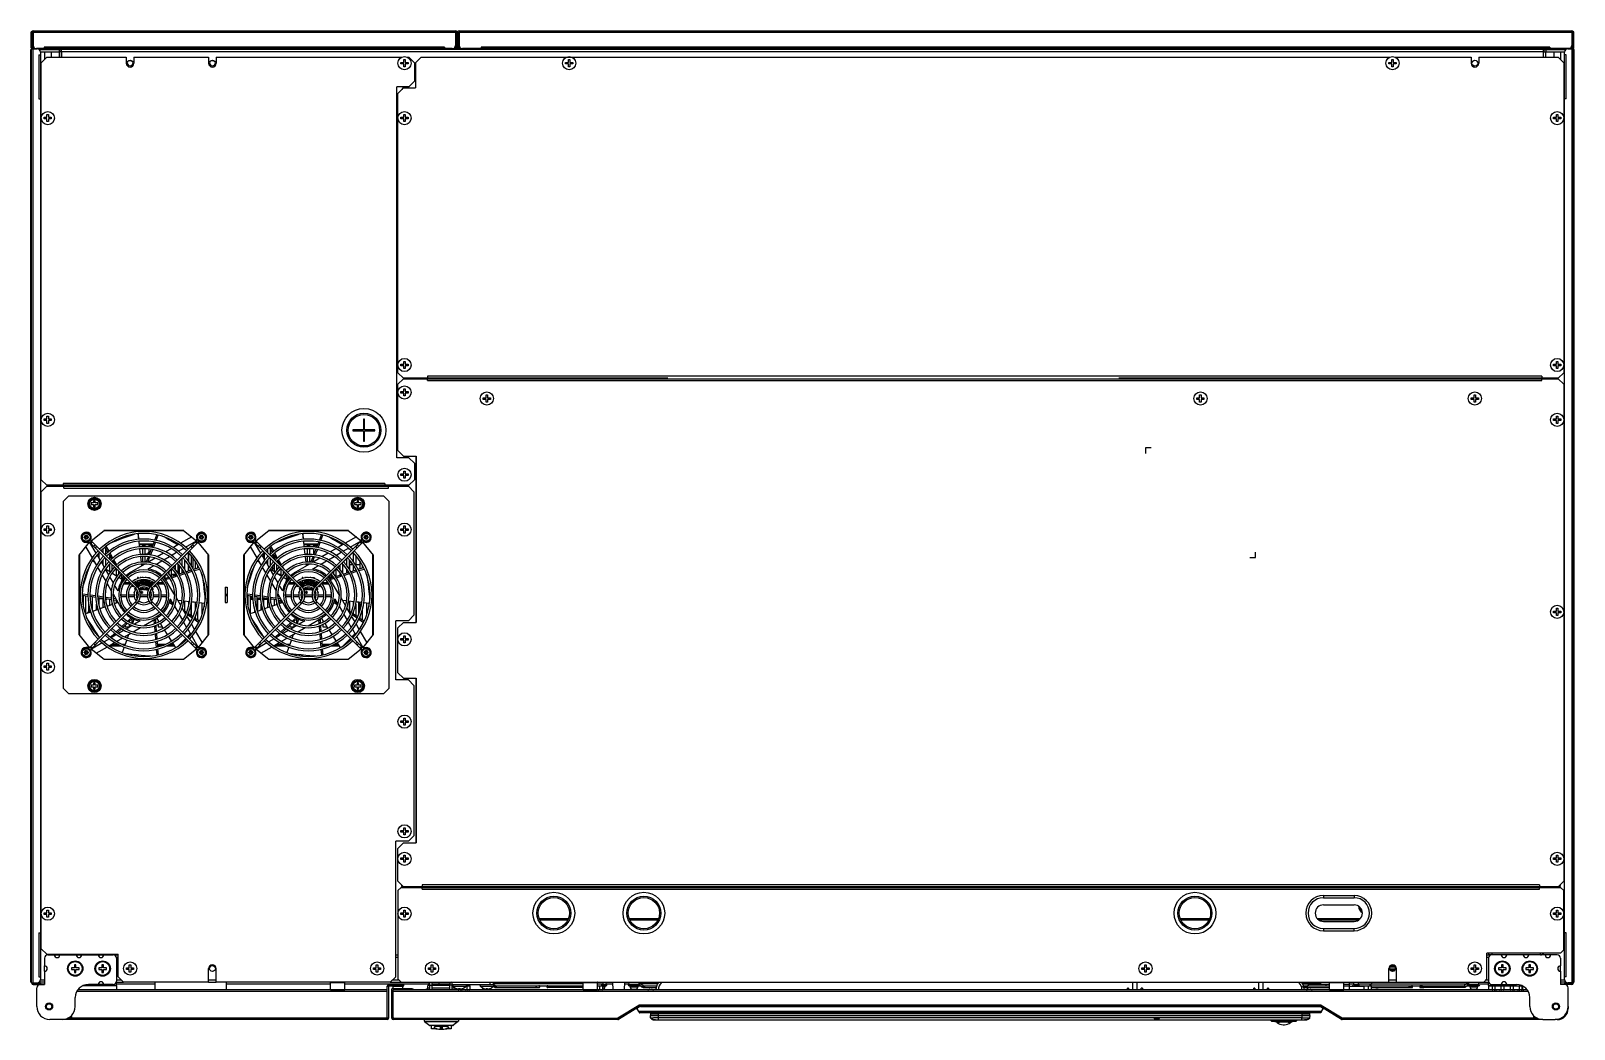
# Model space of a CAD drawing. Header units: millimetres. Extents: x 0 to 141, y -1 to 90.
import ezdxf

# ---------------------------------------------------------------- set-up
doc = ezdxf.new("R2010")
doc.units = ezdxf.units.MM

msp = doc.modelspace()

# ---------------------------------------------------------------- linework, layer by layer
for p, q in [((0.04, 88.54), (0.04, 90.02)), ((0.08, 90.02), (0.04, 90.02)), ((0.21, 90.1), (0.21, 89.98)), ((0.21, 90.1), (38.68, 90.1)), ((0.21, 88.72), (0.21, 89.98)), ((0.21, 89.98), (0.22, 89.98)), ((0.22, 90.1), (0.22, 88.78)), ((38.67, 90.1), (38.67, 88.78)), ((38.68, 89.98), (38.67, 89.98)), ((38.68, 90.1), (38.68, 89.98)), ((38.87, 90.02), (38.81, 90.02)), ((39, 90.1), (39, 89.98)), ((39, 90.1), (58.03, 90.1)), ((39, 89.98), (39.01, 89.98)), ((39.01, 90.1), (39.01, 88.78)), ((45.71, 90.1), (140.37, 90.1)), ((140.36, 90.1), (140.36, 88.78)), ((140.37, 89.98), (140.36, 89.98)), ((140.37, 90.1), (140.37, 89.98)), ((140.54, 90.02), (140.5, 90.02)), ((140.54, 88.54), (140.54, 90.02)), ((0.07, 89.88), (0.04, 89.88)), ((0.07, 88.6), (0.07, 89.96)), ((0.07, 89.96), (0.19, 89.96)), ((0.07, 88.74), (0.19, 88.74)), ((0.19, 88.6), (0.07, 88.6)), ((0.19, 88.74), (0.19, 89.96)), ((0.21, 89.88), (0.19, 89.88)), ((0.21, 89.96), (0.22, 89.96)), ((0.21, 88.6), (0.21, 88.72)), ((0.23, 88.72), (0.21, 88.72)), ((0.21, 88.6), (0.21, 88.48)), ((0.28, 88.6), (0.21, 88.6)), ((0.21, 88.6), (0.28, 88.6)), ((38.67, 89.96), (0.22, 89.96)), ((1.22, 88.62), (1.22, 88.48)), ((37.67, 88.62), (1.22, 88.62)), ((37.67, 88.62), (37.67, 88.48)), ((38.84, 88.57), (38.58, 88.57)), ((38.68, 88.6), (38.61, 88.6)), ((38.68, 88.72), (38.66, 88.72)), ((38.7, 89.88), (38.67, 89.88)), ((38.67, 88.78), (38.67, 88.72)), ((38.67, 88.6), (38.67, 88.57)), ((38.68, 88.6), (38.68, 88.72)), ((38.7, 89.96), (38.7, 88.74)), ((38.82, 89.96), (38.7, 89.96)), ((38.82, 88.74), (38.7, 88.74)), ((38.7, 88.6), (38.82, 88.6)), ((38.82, 89.96), (38.82, 88.6)), ((38.86, 89.88), (38.82, 89.88)), ((38.84, 88.45), (38.84, 88.57)), ((38.86, 88.59), (38.86, 89.96)), ((38.86, 89.96), (38.98, 89.96)), ((38.98, 88.59), (38.86, 88.59)), ((38.98, 88.59), (38.98, 89.96)), ((39.01, 89.88), (38.98, 89.88)), ((58.03, 89.96), (39.01, 89.96)), ((39.01, 88.62), (39.01, 88.78)), ((39.01, 88.64), (39.05, 88.64)), ((39.01, 88.5), (39.01, 88.62)), ((39.06, 88.62), (39.01, 88.62)), ((41.01, 88.62), (41.01, 88.48)), ((58.03, 88.62), (41.01, 88.62)), ((140.36, 89.96), (56.16, 89.96)), ((138.36, 88.62), (57.29, 88.62)), ((138.36, 88.62), (138.36, 88.48)), ((140.37, 88.6), (140.3, 88.6)), ((140.37, 88.72), (140.35, 88.72)), ((140.36, 89.96), (140.37, 89.96)), ((140.37, 89.97), (140.37, 88.72)), ((140.39, 89.88), (140.37, 89.88)), ((140.37, 88.6), (140.37, 88.72)), ((140.37, 88.6), (140.37, 88.48)), ((140.51, 89.96), (140.39, 89.96)), ((140.39, 89.96), (140.39, 88.74)), ((140.51, 88.74), (140.39, 88.74)), ((140.39, 88.6), (140.51, 88.6)), ((140.51, 89.96), (140.51, 88.6)), ((140.54, 89.88), (140.51, 89.88)), ((0, 3.4), (0, 88.4)), ((0, 88.4), (0.07, 88.4)), ((0, 88.1), (0.07, 88.1)), ((0.04, 88.54), (0.09, 88.54)), ((0.07, 3.34), (0.07, 88.46)), ((0.07, 88.46), (0.19, 88.46)), ((0.07, 88.45), (0.57, 88.45)), ((0.19, 88.46), (0.19, 88.45)), ((0.19, 88.45), (0.19, 3.35)), ((0.21, 88.48), (0.52, 88.48)), ((38.37, 88.48), (0.52, 88.48)), ((0.73, 88.4), (2.57, 88.4)), ((0.73, 87.9), (0.73, 83.9)), ((0.73, 87.9), (0.87, 87.9)), ((0.87, 88.2), (2.57, 88.2)), ((0.87, 88.15), (0.87, 3.65)), ((1.44, 87.7), (0.94, 87.2)), ((0.94, 49.2), (0.94, 87.2)), ((1.24, 88.2), (1.24, 87.55)), ((1.24, 87.55), (1.26, 87.52)), ((1.44, 87.7), (8.69, 87.7)), ((1.84, 88.2), (1.84, 87.7)), ((2.57, 88.4), (2.57, 88.2)), ((2.57, 88.4), (2.79, 88.4)), ((2.59, 88.18), (2.59, 87.7)), ((2.79, 88.18), (2.59, 88.18)), ((2.74, 88.48), (2.74, 88.4)), ((2.79, 88.4), (2.79, 88.48)), ((2.79, 87.7), (2.79, 88.4)), ((58.03, 88.4), (2.79, 88.4)), ((2.79, 88.18), (2.79, 87.7)), ((58.03, 88.18), (2.79, 88.18)), ((2.99, 88.4), (2.99, 88.48)), ((3.71, 88.48), (3.71, 88.4)), ((4.31, 88.48), (4.31, 88.4)), ((7.89, 88.48), (7.89, 88.4)), ((8.69, 87.7), (8.69, 87.15)), ((9.39, 87.7), (9.39, 87.15)), ((9.39, 87.7), (16.19, 87.7)), ((12.69, 88.4), (12.69, 88.48)), ((15.29, 88.48), (15.29, 88.4)), ((16.19, 87.7), (16.19, 87.15)), ((16.89, 87.7), (16.89, 87.15)), ((16.89, 87.7), (33.8, 87.7)), ((20.29, 88.4), (20.29, 88.48)), ((22.89, 88.48), (22.89, 88.4)), ((27.69, 88.4), (27.69, 88.48)), ((32.98, 88.48), (32.98, 88.45)), ((38.84, 88.45), (32.98, 88.45)), ((33.28, 88.48), (33.28, 88.45)), ((33.71, 87.08), (33.71, 87.23)), ((33.71, 87.23), (33.96, 87.23)), ((33.96, 87.23), (33.96, 87.48)), ((33.96, 87.48), (34.11, 87.48)), ((34.11, 87.48), (34.11, 87.23)), ((34.11, 87.23), (34.36, 87.23)), ((34.28, 87.7), (34.44, 87.7)), ((34.36, 87.23), (34.36, 87.08)), ((34.94, 87.2), (34.44, 87.7)), ((34.94, 87.2), (34.94, 85.5)), ((35.54, 87.7), (35.04, 87.2)), ((35.04, 87.2), (35.04, 84.9)), ((35.29, 88.4), (35.29, 88.45)), ((35.49, 88.4), (35.49, 88.45)), ((35.54, 87.7), (48.8, 87.7)), ((36.21, 88.45), (36.21, 88.4)), ((36.81, 88.45), (36.81, 88.4)), ((39.01, 88.54), (38.97, 88.54)), ((39.2, 88.5), (39.01, 88.5)), ((39.01, 88.5), (39.2, 88.5)), ((58.03, 88.48), (39.31, 88.48)), ((42.89, 88.48), (42.89, 88.4)), ((47.02, 87.7), (123.8, 87.7)), ((47.69, 88.4), (47.69, 88.48)), ((47.79, 88.48), (47.79, 88.4)), ((140.06, 88.48), (48.26, 88.48)), ((48.71, 87.08), (48.71, 87.23)), ((48.71, 87.23), (48.96, 87.23)), ((48.96, 87.23), (48.96, 87.48)), ((48.96, 87.48), (49.11, 87.48)), ((49.11, 87.48), (49.11, 87.23)), ((49.11, 87.23), (49.36, 87.23)), ((49.28, 87.7), (58.03, 87.7)), ((49.36, 87.23), (49.36, 87.08)), ((52.79, 88.4), (52.79, 88.48)), ((137.79, 88.18), (54.4, 88.18)), ((137.79, 88.4), (57.82, 88.4)), ((120.29, 88.48), (120.29, 88.4)), ((123.71, 87.08), (123.71, 87.23)), ((123.71, 87.23), (123.96, 87.23)), ((123.96, 87.23), (123.96, 87.48)), ((123.96, 87.48), (124.11, 87.48)), ((124.11, 87.48), (124.11, 87.23)), ((124.11, 87.23), (124.36, 87.23)), ((124.28, 87.7), (131.19, 87.7)), ((124.36, 87.23), (124.36, 87.08)), ((125.29, 88.4), (125.29, 88.48)), ((125.39, 88.48), (125.39, 88.4)), ((130.19, 88.4), (130.19, 88.48)), ((131.19, 87.7), (131.19, 87.15)), ((131.89, 87.7), (131.89, 87.15)), ((131.89, 87.7), (139.14, 87.7)), ((136.27, 88.48), (136.27, 88.4)), ((136.87, 88.48), (136.87, 88.4)), ((137.59, 88.48), (137.59, 88.4)), ((137.79, 88.48), (137.79, 88.4)), ((137.79, 88.4), (138.01, 88.4)), ((137.79, 87.7), (137.79, 88.4)), ((137.79, 88.18), (137.99, 88.18)), ((137.79, 87.7), (137.79, 88.18)), ((137.84, 88.48), (137.84, 88.4)), ((137.99, 87.7), (137.99, 88.18)), ((138.01, 88.4), (139.85, 88.4)), ((138.01, 88.4), (138.01, 88.2)), ((138.01, 88.2), (139.71, 88.2)), ((138.74, 88.2), (138.74, 87.7)), ((139.64, 87.2), (139.14, 87.7)), ((139.32, 87.52), (139.34, 87.54)), ((139.33, 87.51), (139.34, 87.53)), ((139.34, 88.2), (139.34, 87.53)), ((139.64, 87.2), (139.64, 58.95)), ((139.71, 3.65), (139.71, 88.15)), ((139.85, 87.9), (139.71, 87.9)), ((139.85, 83.9), (139.85, 87.9)), ((140.01, 88.45), (140.51, 88.45)), ((140.37, 88.48), (140.06, 88.48)), ((140.51, 88.46), (140.39, 88.46)), ((140.39, 88.46), (140.39, 88.45)), ((140.39, 3.35), (140.39, 88.45)), ((140.54, 88.54), (140.49, 88.54)), ((140.51, 3.34), (140.51, 88.46)), ((140.58, 88.4), (140.51, 88.4)), ((140.58, 88.1), (140.51, 88.1)), ((140.58, 3.4), (140.58, 88.4)), ((8.79, 87.15), (8.77, 87.15)), ((8.79, 87.14), (8.77, 87.14)), ((8.9, 86.94), (8.89, 86.92)), ((9.18, 86.94), (9.19, 86.92)), ((9.29, 87.15), (9.31, 87.15)), ((9.29, 87.14), (9.31, 87.14)), ((16.29, 87.15), (16.27, 87.15)), ((16.29, 87.14), (16.27, 87.14)), ((16.4, 86.94), (16.39, 86.92)), ((16.68, 86.94), (16.69, 86.92)), ((16.79, 87.15), (16.81, 87.15)), ((16.79, 87.14), (16.81, 87.14)), ((33.96, 87.08), (33.71, 87.08)), ((33.96, 86.83), (33.96, 87.08)), ((34.11, 86.83), (33.96, 86.83)), ((34.11, 87.08), (34.11, 86.83)), ((34.36, 87.08), (34.11, 87.08)), ((35.04, 86.12), (34.94, 86.12)), ((35.04, 85.9), (34.94, 85.9)), ((48.96, 87.08), (48.71, 87.08)), ((48.96, 86.83), (48.96, 87.08)), ((49.11, 86.83), (48.96, 86.83)), ((49.11, 87.08), (49.11, 86.83)), ((49.36, 87.08), (49.11, 87.08)), ((123.96, 87.08), (123.71, 87.08)), ((123.96, 86.83), (123.96, 87.08)), ((124.11, 86.83), (123.96, 86.83)), ((124.11, 87.08), (124.11, 86.83)), ((124.36, 87.08), (124.11, 87.08)), ((33.34, 51.2), (33.34, 85)), ((34.44, 85), (33.34, 85)), ((33.94, 84.9), (33.44, 84.4)), ((33.44, 58.95), (33.44, 84.4)), ((33.84, 84.8), (33.84, 84.83)), ((33.94, 84.9), (35.04, 84.9)), ((34.44, 85), (34.94, 85.5)), ((0.73, 83.9), (0.87, 83.9)), ((0.94, 83.6), (0.87, 83.6)), ((0.94, 83.4), (0.87, 83.4)), ((0.94, 83.4), (0.87, 83.4)), ((139.71, 83.6), (139.64, 83.6)), ((139.71, 83.4), (139.64, 83.4)), ((139.71, 83.4), (139.64, 83.4)), ((139.85, 83.9), (139.71, 83.9)), ((0.07, 82.9), (0, 82.9)), ((1.21, 82.08), (1.21, 82.23)), ((1.21, 82.23), (1.46, 82.23)), ((1.46, 82.08), (1.21, 82.08)), ((1.46, 82.23), (1.46, 82.48)), ((1.46, 82.48), (1.61, 82.48)), ((1.46, 81.83), (1.46, 82.08)), ((1.61, 81.83), (1.46, 81.83)), ((1.61, 82.48), (1.61, 82.23)), ((1.61, 82.23), (1.86, 82.23)), ((1.61, 82.08), (1.61, 81.83)), ((1.86, 82.08), (1.61, 82.08)), ((1.86, 82.23), (1.86, 82.08)), ((33.71, 82.08), (33.71, 82.23)), ((33.71, 82.23), (33.96, 82.23)), ((33.96, 82.08), (33.71, 82.08)), ((33.96, 82.23), (33.96, 82.48)), ((33.96, 82.48), (34.11, 82.48)), ((33.96, 81.83), (33.96, 82.08)), ((34.11, 81.83), (33.96, 81.83)), ((34.11, 82.48), (34.11, 82.23)), ((34.11, 82.23), (34.36, 82.23)), ((34.11, 82.08), (34.11, 81.83)), ((34.36, 82.08), (34.11, 82.08)), ((34.36, 82.23), (34.36, 82.08)), ((138.71, 82.23), (138.96, 82.23)), ((138.71, 82.08), (138.71, 82.23)), ((138.96, 82.08), (138.71, 82.08)), ((138.96, 82.48), (139.11, 82.48)), ((138.96, 82.23), (138.96, 82.48)), ((138.96, 81.83), (138.96, 82.08)), ((139.11, 81.83), (138.96, 81.83)), ((139.11, 82.48), (139.11, 82.23)), ((139.11, 82.23), (139.36, 82.23)), ((139.36, 82.08), (139.11, 82.08)), ((139.11, 82.08), (139.11, 81.83)), ((139.36, 82.23), (139.36, 82.08)), ((140.51, 82.9), (140.58, 82.9)), ((33.71, 59.58), (33.71, 59.73)), ((33.71, 59.73), (33.96, 59.73)), ((33.96, 59.58), (33.71, 59.58)), ((33.96, 59.73), (33.96, 59.98)), ((33.96, 59.98), (34.11, 59.98)), ((33.96, 59.33), (33.96, 59.58)), ((34.11, 59.33), (33.96, 59.33)), ((34.11, 59.98), (34.11, 59.73)), ((34.11, 59.73), (34.36, 59.73)), ((34.11, 59.58), (34.11, 59.33)), ((34.36, 59.58), (34.11, 59.58)), ((34.36, 59.73), (34.36, 59.58)), ((138.71, 59.73), (138.96, 59.73)), ((138.71, 59.58), (138.71, 59.73)), ((138.96, 59.58), (138.71, 59.58)), ((138.96, 59.98), (139.11, 59.98)), ((138.96, 59.73), (138.96, 59.98)), ((138.96, 59.33), (138.96, 59.58)), ((139.11, 59.33), (138.96, 59.33)), ((139.11, 59.98), (139.11, 59.73)), ((139.11, 59.73), (139.36, 59.73)), ((139.36, 59.58), (139.11, 59.58)), ((139.11, 59.58), (139.11, 59.33)), ((139.36, 59.73), (139.36, 59.58)), ((33.44, 58.95), (33.94, 58.45)), ((33.94, 58.4), (33.44, 57.9)), ((33.44, 51.85), (33.44, 57.9)), ((58.03, 58.45), (33.94, 58.45)), ((33.94, 58.4), (58.03, 58.4)), ((35.07, 58.45), (35.07, 58.4)), ((35.29, 58.45), (35.29, 58.4)), ((35.46, 58.45), (35.46, 58.4)), ((36.14, 58.62), (36.14, 58.45)), ((58.03, 58.62), (36.14, 58.62)), ((36.14, 58.23), (36.14, 58.4)), ((36.14, 58.23), (58.03, 58.23)), ((37.14, 58.45), (37.14, 58.4)), ((41.44, 58.45), (41.44, 58.4)), ((41.94, 58.45), (41.94, 58.4)), ((51.99, 58.45), (51.99, 58.4)), ((53.39, 58.4), (53.39, 58.45)), ((53.41, 58.4), (53.41, 58.45)), ((53.67, 58.45), (53.67, 58.4)), ((53.69, 58.45), (53.69, 58.4)), ((137.64, 58.62), (54.63, 58.62)), ((55.09, 58.45), (55.09, 58.4)), ((56.8, 58.4), (139.14, 58.4)), ((57.16, 58.23), (137.64, 58.23)), ((139.14, 58.45), (99.11, 58.45)), ((101.49, 58.45), (101.49, 58.4)), ((102.89, 58.4), (102.89, 58.45)), ((102.91, 58.4), (102.91, 58.45)), ((103.17, 58.45), (103.17, 58.4)), ((103.19, 58.45), (103.19, 58.4)), ((104.59, 58.45), (104.59, 58.4)), ((111.94, 58.45), (111.94, 58.4)), ((112.44, 58.45), (112.44, 58.4)), ((122.99, 58.45), (122.99, 58.4)), ((124.39, 58.4), (124.39, 58.45)), ((124.41, 58.4), (124.41, 58.45)), ((124.67, 58.45), (124.67, 58.4)), ((124.69, 58.45), (124.69, 58.4)), ((126.09, 58.45), (126.09, 58.4)), ((126.99, 58.45), (126.99, 58.4)), ((128.39, 58.4), (128.39, 58.45)), ((128.41, 58.4), (128.41, 58.45)), ((128.67, 58.45), (128.67, 58.4)), ((128.69, 58.45), (128.69, 58.4)), ((130.09, 58.45), (130.09, 58.4)), ((135.94, 58.4), (135.94, 58.45)), ((136.69, 58.45), (136.69, 58.4)), ((137.09, 58.45), (137.09, 58.4)), ((137.62, 58.4), (137.62, 58.45)), ((137.64, 58.62), (137.64, 58.45)), ((137.64, 58.23), (137.64, 58.4)), ((137.79, 58.4), (137.79, 58.45)), ((138.01, 58.4), (138.01, 58.45)), ((139.14, 58.45), (139.64, 58.95)), ((139.64, 57.9), (139.14, 58.4)), ((139.64, 57.9), (139.64, 12.6)), ((33.71, 57.08), (33.71, 57.23)), ((33.71, 57.23), (33.96, 57.23)), ((33.96, 57.08), (33.71, 57.08)), ((33.96, 57.23), (33.96, 57.48)), ((33.96, 57.48), (34.11, 57.48)), ((33.96, 56.83), (33.96, 57.08)), ((34.11, 56.83), (33.96, 56.83)), ((34.11, 57.48), (34.11, 57.23)), ((34.11, 57.23), (34.36, 57.23)), ((34.11, 57.08), (34.11, 56.83)), ((34.36, 57.08), (34.11, 57.08)), ((34.36, 57.23), (34.36, 57.08)), ((41.21, 56.52), (41.21, 56.67)), ((41.21, 56.67), (41.46, 56.67)), ((41.46, 56.52), (41.21, 56.52)), ((41.46, 56.67), (41.46, 56.92)), ((41.46, 56.92), (41.61, 56.92)), ((41.46, 56.27), (41.46, 56.52)), ((41.61, 56.27), (41.46, 56.27)), ((41.61, 56.92), (41.61, 56.67)), ((41.61, 56.67), (41.86, 56.67)), ((41.61, 56.52), (41.61, 56.27)), ((41.86, 56.52), (41.61, 56.52)), ((41.86, 56.67), (41.86, 56.52)), ((106.21, 56.67), (106.46, 56.67)), ((106.21, 56.52), (106.21, 56.67)), ((106.46, 56.52), (106.21, 56.52)), ((106.46, 56.92), (106.61, 56.92)), ((106.46, 56.67), (106.46, 56.92)), ((106.46, 56.27), (106.46, 56.52)), ((106.61, 56.27), (106.46, 56.27)), ((106.61, 56.92), (106.61, 56.67)), ((106.61, 56.67), (106.86, 56.67)), ((106.86, 56.52), (106.61, 56.52)), ((106.61, 56.52), (106.61, 56.27)), ((106.86, 56.67), (106.86, 56.52)), ((131.21, 56.67), (131.46, 56.67)), ((131.21, 56.52), (131.21, 56.67)), ((131.46, 56.52), (131.21, 56.52)), ((131.46, 56.92), (131.61, 56.92)), ((131.46, 56.67), (131.46, 56.92)), ((131.46, 56.27), (131.46, 56.52)), ((131.61, 56.27), (131.46, 56.27)), ((131.61, 56.92), (131.61, 56.67)), ((131.61, 56.67), (131.86, 56.67)), ((131.86, 56.52), (131.61, 56.52)), ((131.61, 56.52), (131.61, 56.27)), ((131.86, 56.67), (131.86, 56.52)), ((1.46, 54.73), (1.46, 54.98)), ((1.46, 54.98), (1.61, 54.98)), ((1.61, 54.98), (1.61, 54.73)), ((138.96, 54.98), (139.11, 54.98)), ((138.96, 54.73), (138.96, 54.98)), ((139.11, 54.98), (139.11, 54.73)), ((1.21, 54.58), (1.21, 54.73)), ((1.21, 54.73), (1.46, 54.73)), ((1.46, 54.58), (1.21, 54.58)), ((1.46, 54.33), (1.46, 54.58)), ((1.61, 54.33), (1.46, 54.33)), ((1.61, 54.73), (1.86, 54.73)), ((1.61, 54.58), (1.61, 54.33)), ((1.86, 54.58), (1.61, 54.58)), ((1.86, 54.73), (1.86, 54.58)), ((29.34, 53.75), (29.34, 53.65)), ((30.29, 53.75), (29.34, 53.75)), ((29.34, 53.65), (30.29, 53.65)), ((29.43, 53.75), (29.43, 53.65)), ((29.53, 53.75), (29.53, 53.65)), ((30.29, 54.7), (30.29, 53.75)), ((30.39, 54.7), (30.29, 54.7)), ((30.29, 53.65), (30.29, 52.7)), ((30.39, 53.75), (30.39, 54.7)), ((31.34, 53.75), (30.39, 53.75)), ((30.39, 52.7), (30.39, 53.65)), ((30.39, 53.65), (31.34, 53.65)), ((31.34, 53.65), (31.34, 53.75)), ((138.71, 54.73), (138.96, 54.73)), ((138.71, 54.58), (138.71, 54.73)), ((138.96, 54.58), (138.71, 54.58)), ((138.96, 54.33), (138.96, 54.58)), ((139.11, 54.33), (138.96, 54.33)), ((139.11, 54.73), (139.36, 54.73)), ((139.36, 54.58), (139.11, 54.58)), ((139.11, 54.58), (139.11, 54.33)), ((139.36, 54.73), (139.36, 54.58)), ((30.29, 52.7), (30.39, 52.7)), ((102.04, 52.1), (101.54, 52.1)), ((101.54, 52.1), (101.54, 51.6)), ((34.44, 51.2), (33.34, 51.2)), ((33.44, 51.85), (33.94, 51.35)), ((33.94, 51.35), (35.09, 51.35)), ((34.94, 50.7), (34.44, 51.2)), ((34.94, 50.7), (34.94, 49.2)), ((35.07, 51.35), (35.07, 36.2)), ((35.09, 51.35), (35.09, 36.2)), ((33.71, 49.58), (33.71, 49.73)), ((33.71, 49.73), (33.96, 49.73)), ((33.96, 49.58), (33.71, 49.58)), ((33.96, 49.73), (33.96, 49.98)), ((33.96, 49.98), (34.11, 49.98)), ((33.96, 49.33), (33.96, 49.58)), ((34.11, 49.33), (33.96, 49.33)), ((34.11, 49.98), (34.11, 49.73)), ((34.11, 49.73), (34.36, 49.73)), ((34.11, 49.58), (34.11, 49.33)), ((34.36, 49.58), (34.11, 49.58)), ((34.36, 49.73), (34.36, 49.58)), ((0.94, 49.2), (1.44, 48.7)), ((1.44, 48.6), (0.94, 48.1)), ((0.94, 6.45), (0.94, 48.1)), ((34.44, 48.7), (1.44, 48.7)), ((1.44, 48.6), (34.39, 48.6)), ((2.57, 48.7), (2.57, 48.6)), ((2.79, 48.7), (2.79, 48.6)), ((2.79, 48.67), (2.84, 48.67)), ((2.84, 48.67), (2.84, 48.7)), ((2.84, 48.67), (2.96, 48.67)), ((2.84, 48.6), (2.84, 48.65)), ((32.64, 48.65), (2.84, 48.65)), ((2.94, 48.84), (2.94, 48.7)), ((32.24, 48.84), (2.94, 48.84)), ((2.96, 48.67), (2.96, 48.7)), ((2.96, 48.67), (3.04, 48.67)), ((2.99, 48.43), (2.99, 48.6)), ((2.99, 48.43), (32.59, 48.43)), ((3.04, 48.67), (3.04, 48.7)), ((3.44, 48.65), (3.44, 48.7)), ((4.64, 48.65), (4.64, 48.7)), ((5.94, 48.65), (5.94, 48.7)), ((8.54, 48.65), (8.54, 48.7)), ((8.84, 48.65), (8.84, 48.7)), ((9.14, 48.65), (9.14, 48.7)), ((9.16, 48.7), (9.16, 48.65)), ((10.2, 48.7), (10.2, 48.65)), ((10.22, 48.7), (10.22, 48.65)), ((17.64, 48.65), (17.64, 48.7)), ((17.94, 48.7), (17.94, 48.65)), ((18.24, 48.65), (18.24, 48.7)), ((18.26, 48.7), (18.27, 48.65)), ((19.3, 48.7), (19.3, 48.65)), ((19.32, 48.7), (19.32, 48.65)), ((26.74, 48.65), (26.74, 48.7)), ((27.04, 48.7), (27.04, 48.65)), ((27.34, 48.65), (27.34, 48.7)), ((27.36, 48.7), (27.36, 48.65)), ((28.4, 48.7), (28.4, 48.65)), ((28.42, 48.7), (28.42, 48.65)), ((28.44, 48.65), (28.44, 48.7)), ((29.64, 48.65), (29.64, 48.7)), ((30.94, 48.65), (30.94, 48.7)), ((31.74, 48.68), (31.74, 48.67)), ((31.74, 48.65), (31.74, 48.67)), ((31.74, 48.67), (31.74, 48.65)), ((32.24, 48.84), (32.24, 48.7)), ((32.27, 48.65), (32.27, 48.7)), ((32.27, 48.69), (32.48, 48.69)), ((32.48, 48.7), (32.48, 48.65)), ((32.59, 48.43), (32.59, 48.6)), ((32.62, 48.7), (32.62, 48.67)), ((32.64, 48.67), (32.62, 48.67)), ((32.64, 48.6), (32.64, 48.7)), ((32.79, 48.7), (32.79, 48.6)), ((33.01, 48.7), (33.01, 48.6)), ((34.89, 48.1), (34.39, 48.6)), ((34.44, 48.7), (34.94, 49.2)), ((34.89, 48.1), (34.89, 36.85)), ((3.44, 47.7), (2.94, 47.2)), ((2.94, 47.2), (2.94, 30.2)), ((32.14, 47.7), (3.44, 47.7)), ((5.33, 47.27), (5.79, 47.54)), ((5.33, 46.73), (5.33, 47.27)), ((5.79, 46.46), (5.33, 46.73)), ((5.49, 47.08), (5.49, 46.93)), ((5.71, 47.08), (5.49, 47.08)), ((5.49, 46.93), (5.71, 46.93)), ((5.53, 47.47), (5.58, 47.41)), ((5.67, 47.47), (5.62, 47.51)), ((5.71, 47.3), (5.71, 47.08)), ((5.86, 47.3), (5.71, 47.3)), ((5.71, 46.93), (5.71, 46.7)), ((5.71, 46.7), (5.86, 46.7)), ((5.79, 47.54), (6.25, 47.27)), ((6.25, 46.73), (5.79, 46.46)), ((5.86, 47.08), (5.86, 47.3)), ((6.09, 47.08), (5.86, 47.08)), ((5.86, 46.7), (5.86, 46.93)), ((5.86, 46.93), (6.09, 46.93)), ((6.09, 46.93), (6.09, 47.08)), ((6.25, 47.27), (6.25, 46.73)), ((29.33, 47.27), (29.79, 47.54)), ((29.33, 46.73), (29.33, 47.27)), ((29.79, 46.46), (29.33, 46.73)), ((29.49, 47.08), (29.49, 46.93)), ((29.71, 47.08), (29.49, 47.08)), ((29.49, 46.93), (29.71, 46.93)), ((29.53, 47.47), (29.58, 47.41)), ((29.67, 47.47), (29.62, 47.51)), ((29.71, 47.3), (29.71, 47.08)), ((29.86, 47.3), (29.71, 47.3)), ((29.71, 46.93), (29.71, 46.7)), ((29.71, 46.7), (29.86, 46.7)), ((29.79, 47.54), (30.25, 47.27)), ((30.25, 46.73), (29.79, 46.46)), ((29.86, 47.08), (29.86, 47.3)), ((30.09, 47.08), (29.86, 47.08)), ((29.86, 46.7), (29.86, 46.93)), ((29.86, 46.93), (30.09, 46.93)), ((30.09, 46.93), (30.09, 47.08)), ((30.25, 47.27), (30.25, 46.73)), ((32.64, 47.2), (32.14, 47.7)), ((32.64, 30.2), (32.64, 47.2)), ((1.21, 44.58), (1.21, 44.73)), ((1.21, 44.73), (1.46, 44.73)), ((1.46, 44.58), (1.21, 44.58)), ((1.46, 44.73), (1.46, 44.98)), ((1.46, 44.98), (1.61, 44.98)), ((1.46, 44.33), (1.46, 44.58)), ((1.61, 44.33), (1.46, 44.33)), ((1.61, 44.98), (1.61, 44.73)), ((1.61, 44.73), (1.86, 44.73)), ((1.61, 44.58), (1.61, 44.33)), ((1.86, 44.58), (1.61, 44.58)), ((1.86, 44.73), (1.86, 44.58)), ((4.87, 43.91), (4.87, 43.99)), ((4.87, 43.99), (5, 43.99)), ((5, 43.91), (4.87, 43.91)), ((5, 43.99), (5, 44.12)), ((5, 44.12), (5.08, 44.12)), ((5, 43.78), (5, 43.91)), ((5.08, 43.78), (5, 43.78)), ((5.08, 44.12), (5.08, 43.99)), ((5.08, 43.99), (5.22, 43.99)), ((5.08, 43.91), (5.08, 43.78)), ((5.22, 43.91), (5.08, 43.91)), ((5.22, 43.99), (5.22, 43.91)), ((5.51, 43.61), (5.38, 43.48)), ((5.48, 43.63), (6.68, 44.58)), ((5.51, 43.61), (9.65, 39.47)), ((13.92, 44.57), (6.66, 44.57)), ((6.68, 44.58), (13.9, 44.58)), ((8.94, 44.09), (9.38, 44.24)), ((8.98, 44.08), (9.43, 44.24)), ((9.84, 43.76), (9.78, 44.29)), ((9.84, 43.76), (9.79, 44.29)), ((15.07, 43.61), (10.93, 39.47)), ((11.29, 43.68), (11.48, 44.17)), ((11.42, 43.65), (11.61, 44.14)), ((12.14, 44.01), (12.22, 43.96)), ((14.65, 43.99), (13.64, 43.41)), ((13.9, 44.58), (15.09, 43.64)), ((14.09, 43.05), (15.09, 43.63)), ((15.2, 43.48), (15.07, 43.61)), ((15.17, 43.8), (15.11, 43.78)), ((15.26, 43.67), (15.21, 43.62)), ((15.36, 43.91), (15.36, 43.99)), ((15.36, 43.99), (15.5, 43.99)), ((15.5, 43.91), (15.36, 43.91)), ((15.5, 43.99), (15.5, 44.12)), ((15.5, 44.12), (15.58, 44.12)), ((15.5, 43.78), (15.5, 43.91)), ((15.58, 43.78), (15.5, 43.78)), ((15.58, 44.12), (15.58, 43.99)), ((15.58, 43.99), (15.71, 43.99)), ((15.58, 43.91), (15.58, 43.78)), ((15.71, 43.91), (15.58, 43.91)), ((15.71, 43.99), (15.71, 43.91)), ((19.87, 43.91), (19.87, 43.99)), ((19.87, 43.99), (20, 43.99)), ((20, 43.91), (19.87, 43.91)), ((20, 43.99), (20, 44.12)), ((20, 44.12), (20.08, 44.12)), ((20, 43.78), (20, 43.91)), ((20.08, 43.78), (20, 43.78)), ((20.08, 44.12), (20.08, 43.99)), ((20.08, 43.99), (20.22, 43.99)), ((20.08, 43.91), (20.08, 43.78)), ((20.22, 43.91), (20.08, 43.91)), ((20.22, 43.99), (20.22, 43.91)), ((20.51, 43.61), (20.38, 43.48)), ((20.48, 43.63), (21.68, 44.58)), ((20.51, 43.61), (24.65, 39.47)), ((28.92, 44.57), (21.66, 44.57)), ((21.68, 44.58), (28.9, 44.58)), ((23.94, 44.09), (24.38, 44.24)), ((23.98, 44.08), (24.43, 44.24)), ((24.84, 43.76), (24.78, 44.29)), ((24.84, 43.76), (24.79, 44.29)), ((30.07, 43.61), (25.93, 39.47)), ((26.29, 43.68), (26.48, 44.17)), ((26.42, 43.65), (26.61, 44.14)), ((27.14, 44.01), (27.22, 43.96)), ((29.65, 43.99), (28.64, 43.41)), ((28.9, 44.58), (30.09, 43.64)), ((29.09, 43.05), (30.09, 43.63)), ((30.2, 43.48), (30.07, 43.61)), ((30.17, 43.8), (30.11, 43.78)), ((30.26, 43.67), (30.21, 43.62)), ((30.36, 43.91), (30.36, 43.99)), ((30.36, 43.99), (30.5, 43.99)), ((30.5, 43.91), (30.36, 43.91)), ((30.5, 43.99), (30.5, 44.12)), ((30.5, 44.12), (30.58, 44.12)), ((30.5, 43.78), (30.5, 43.91)), ((30.58, 43.78), (30.5, 43.78)), ((30.58, 44.12), (30.58, 43.99)), ((30.58, 43.99), (30.71, 43.99)), ((30.58, 43.91), (30.58, 43.78)), ((30.71, 43.91), (30.58, 43.91)), ((30.71, 43.99), (30.71, 43.91)), ((33.71, 44.58), (33.71, 44.73)), ((33.71, 44.73), (33.96, 44.73)), ((33.96, 44.58), (33.71, 44.58)), ((33.96, 44.73), (33.96, 44.98)), ((33.96, 44.98), (34.11, 44.98)), ((33.96, 44.33), (33.96, 44.58)), ((34.11, 44.33), (33.96, 44.33)), ((34.11, 44.98), (34.11, 44.73)), ((34.11, 44.73), (34.36, 44.73)), ((34.11, 44.58), (34.11, 44.33)), ((34.36, 44.58), (34.11, 44.58)), ((34.36, 44.73), (34.36, 44.58)), ((4.41, 42.31), (5.35, 43.5)), ((4.41, 35.09), (4.41, 42.31)), ((4.42, 42.33), (4.42, 35.07)), ((5, 43.06), (5.58, 42.07)), ((5.19, 43.58), (5.21, 43.52)), ((5.94, 42.51), (5.38, 43.48)), ((5.38, 43.48), (9.52, 39.34)), ((5.99, 43.13), (5.86, 43)), ((6.32, 41.86), (6.04, 42.34)), ((6.19, 42.53), (6.19, 42.08)), ((6.59, 42.53), (6.59, 42.9)), ((6.59, 42.19), (6.59, 42.27)), ((7.01, 42.59), (6.75, 43.05)), ((6.79, 42.97), (6.79, 42.38)), ((7.12, 42.68), (6.85, 43.13)), ((7.37, 41.98), (7.11, 42.43)), ((7.19, 41.93), (7.19, 42.29)), ((7.48, 42.06), (7.21, 42.51)), ((7.35, 43.48), (7.38, 43.49)), ((9.91, 43.16), (9.86, 43.58)), ((9.91, 43.16), (9.86, 43.58)), ((11.15, 43.33), (9.89, 43.33)), ((11.12, 43.25), (9.9, 43.25)), ((9.92, 43.06), (9.91, 43.16)), ((10, 42.37), (9.94, 42.88)), ((10.19, 43.08), (10.19, 43.2)), ((10.19, 43.2), (10.39, 43.2)), ((10.19, 42.38), (10.19, 42.9)), ((10.19, 41.68), (10.19, 42.2)), ((10.39, 43.2), (10.39, 43.08)), ((10.39, 42.9), (10.39, 42.38)), ((10.39, 42.43), (10.79, 42.43)), ((10.39, 42.2), (10.39, 41.68)), ((10.51, 41.67), (10.71, 42.18)), ((10.79, 42.64), (10.69, 42.54)), ((10.69, 42.43), (10.69, 42.54)), ((10.69, 42.43), (10.69, 42.54)), ((10.69, 42.54), (10.79, 42.54)), ((10.73, 42.36), (10.73, 42.39)), ((10.79, 42.39), (10.73, 42.39)), ((10.78, 42.35), (10.97, 42.85)), ((10.79, 43.05), (10.79, 43.2)), ((10.79, 43.2), (10.99, 43.2)), ((10.79, 42.39), (10.79, 42.87)), ((10.91, 42.33), (11.1, 42.82)), ((10.99, 43.2), (10.99, 43.03)), ((11.03, 43.02), (11.22, 43.51)), ((15.2, 43.48), (11.06, 39.34)), ((11.16, 42.99), (11.35, 43.48)), ((12.09, 42.5), (11.52, 42.17)), ((12.11, 41.9), (12.62, 42.2)), ((12.79, 42.91), (12.27, 42.61)), ((12.79, 42.3), (13.28, 42.58)), ((13.47, 43.31), (12.98, 43.02)), ((13.47, 43.33), (13.3, 43.33)), ((13.46, 42.68), (13.93, 42.96)), ((13.91, 42.94), (14.09, 42.83)), ((13.92, 42.95), (14.06, 42.87)), ((13.97, 42.21), (14.34, 42.58)), ((13.97, 42.21), (14.34, 42.57)), ((13.99, 42.23), (13.99, 42.19)), ((14.34, 42.57), (14.34, 41.77)), ((14.39, 41.71), (14.39, 42.53)), ((14.72, 43), (14.59, 43.13)), ((14.59, 42.28), (14.59, 41.4)), ((15.22, 43.51), (16.17, 42.31)), ((16.16, 35.07), (16.16, 42.33)), ((16.17, 42.31), (16.17, 35.09)), ((19.41, 42.31), (20.35, 43.5)), ((19.41, 35.09), (19.41, 42.31)), ((19.42, 42.33), (19.42, 35.07)), ((20, 43.06), (20.58, 42.07)), ((20.19, 43.58), (20.21, 43.52)), ((20.94, 42.51), (20.38, 43.48)), ((20.38, 43.48), (24.52, 39.34)), ((20.99, 43.13), (20.86, 43)), ((21.32, 41.86), (21.04, 42.34)), ((21.19, 42.53), (21.19, 42.08)), ((21.24, 42.58), (21.24, 42)), ((21.59, 42.53), (21.59, 42.9)), ((21.59, 42.19), (21.59, 42.27)), ((22.01, 42.59), (21.75, 43.05)), ((21.79, 42.97), (21.79, 42.38)), ((22.12, 42.68), (21.85, 43.13)), ((22.04, 42.38), (22.04, 42.08)), ((22.37, 41.98), (22.11, 42.43)), ((22.19, 41.93), (22.19, 42.29)), ((22.48, 42.06), (22.21, 42.51)), ((22.35, 43.48), (22.38, 43.49)), ((24.91, 43.16), (24.86, 43.58)), ((24.91, 43.16), (24.86, 43.58)), ((26.15, 43.33), (24.89, 43.33)), ((26.12, 43.25), (24.9, 43.25)), ((24.92, 43.06), (24.91, 43.16)), ((25, 42.37), (24.94, 42.88)), ((24.99, 42.43), (25.19, 42.43)), ((25.19, 43.08), (25.19, 43.2)), ((25.19, 43.2), (25.39, 43.2)), ((25.19, 42.38), (25.19, 42.9)), ((25.19, 41.68), (25.19, 42.2)), ((25.39, 43.2), (25.39, 43.08)), ((25.39, 42.9), (25.39, 42.38)), ((25.39, 42.2), (25.39, 41.68)), ((25.51, 41.67), (25.71, 42.18)), ((25.78, 42.35), (25.97, 42.85)), ((25.79, 43.05), (25.79, 43.2)), ((25.79, 43.2), (25.99, 43.2)), ((25.79, 42.39), (25.79, 42.87)), ((25.91, 42.33), (26.1, 42.82)), ((25.99, 43.2), (25.99, 43.03)), ((26.03, 43.02), (26.22, 43.51)), ((30.2, 43.48), (26.06, 39.34)), ((26.16, 42.99), (26.35, 43.48)), ((27.09, 42.5), (26.52, 42.17)), ((27.11, 41.9), (27.62, 42.2)), ((27.79, 42.91), (27.27, 42.61)), ((27.79, 42.3), (28.28, 42.58)), ((28.47, 43.31), (27.98, 43.02)), ((28.47, 43.33), (28.3, 43.33)), ((28.46, 42.68), (28.93, 42.96)), ((28.91, 42.94), (29.09, 42.83)), ((28.92, 42.95), (29.06, 42.87)), ((28.97, 42.21), (29.34, 42.58)), ((28.97, 42.21), (29.34, 42.57)), ((28.99, 42.23), (28.99, 42.19)), ((29.04, 42.28), (29.04, 42.14)), ((29.39, 41.71), (29.39, 42.53)), ((29.72, 43), (29.59, 43.13)), ((29.59, 42.28), (29.59, 41.4)), ((30.22, 43.51), (31.17, 42.31)), ((31.16, 35.07), (31.16, 42.33)), ((31.17, 42.31), (31.17, 35.09)), ((111.54, 42.1), (111.54, 42.6)), ((5.18, 40.82), (5.11, 40.82)), ((5.21, 40.9), (5.14, 40.9)), ((5.21, 41.1), (5.27, 41.1)), ((5.26, 41.03), (5.42, 41.48)), ((5.83, 41.64), (5.6, 41.79)), ((5.82, 41.65), (5.6, 41.79)), ((5.68, 41.9), (5.98, 41.39)), ((6.08, 41.21), (6.39, 40.69)), ((6.7, 41.21), (6.42, 41.7)), ((6.59, 41.4), (6.59, 41.93)), ((6.79, 42.07), (6.79, 41.33)), ((7.09, 40.54), (6.8, 41.04)), ((7.24, 40.76), (6.8, 41.03)), ((7.19, 40.79), (7.19, 41.54)), ((7.39, 41.74), (7.39, 41.73)), ((7.39, 41.47), (7.39, 40.98)), ((7.7, 41.41), (7.47, 41.82)), ((7.84, 41.45), (7.57, 41.91)), ((7.79, 40.42), (7.79, 41.07)), ((8.08, 41.04), (7.93, 41.29)), ((7.99, 40.87), (7.99, 40.6)), ((8.1, 40.73), (8.06, 40.8)), ((10.37, 41.5), (9.11, 40.77)), ((10.12, 41.36), (10.1, 41.5)), ((10.19, 41.4), (10.19, 41.5)), ((11.32, 42.06), (10.64, 41.66)), ((10.65, 41.67), (10.85, 42.16)), ((10.68, 41.07), (11.18, 41.36)), ((10.69, 41.07), (10.76, 41.06)), ((11.38, 41.47), (11.93, 41.79)), ((12.59, 40.6), (12.59, 40.83)), ((12.79, 41.03), (12.79, 40.39)), ((12.98, 41.22), (13.34, 41.58)), ((13.19, 41.1), (13.08, 41.1)), ((13.19, 40.98), (13.19, 41.43)), ((13.39, 41.54), (13.39, 40.69)), ((13.54, 41.1), (13.39, 41.1)), ((13.47, 41.71), (13.54, 41.78)), ((13.54, 41.78), (13.84, 42.08)), ((13.54, 41.78), (13.84, 42.08)), ((13.54, 41.78), (13.54, 41.64)), ((13.54, 40.63), (13.54, 41.37)), ((13.79, 41.33), (13.79, 42.03)), ((13.79, 40.71), (13.79, 41.03)), ((13.99, 41.93), (13.99, 41.06)), ((14.13, 40.81), (14.63, 40.97)), ((14.19, 40.69), (14.7, 40.85)), ((14.34, 41.46), (14.34, 40.88)), ((14.39, 40.89), (14.39, 41.4)), ((14.59, 41.04), (14.59, 40.96)), ((14.74, 42.1), (14.74, 41.16)), ((14.81, 41.03), (15.31, 41.19)), ((14.87, 40.91), (15.37, 41.06)), ((14.99, 41.08), (14.99, 41.74)), ((15.19, 41.41), (15.19, 41.15)), ((20.26, 41.03), (20.42, 41.48)), ((20.83, 41.64), (20.6, 41.79)), ((20.82, 41.65), (20.6, 41.79)), ((20.68, 41.9), (20.98, 41.39)), ((21.08, 41.21), (21.39, 40.69)), ((21.7, 41.21), (21.42, 41.7)), ((21.59, 41.4), (21.59, 41.93)), ((21.79, 42.07), (21.79, 41.33)), ((22.09, 40.54), (21.8, 41.04)), ((22.24, 40.76), (21.8, 41.03)), ((22.04, 41.82), (22.04, 41.64)), ((22.04, 40.88), (22.04, 41.37)), ((22.19, 41.1), (22.04, 41.1)), ((22.19, 40.79), (22.19, 41.54)), ((22.39, 41.74), (22.39, 41.73)), ((22.39, 41.47), (22.39, 40.98)), ((22.5, 41.1), (22.39, 41.1)), ((22.7, 41.41), (22.47, 41.82)), ((22.84, 41.45), (22.57, 41.91)), ((22.76, 41.1), (22.74, 41.1)), ((22.79, 40.42), (22.79, 41.07)), ((23.08, 41.04), (22.93, 41.29)), ((22.99, 40.87), (22.99, 40.6)), ((22.99, 40.85), (23.01, 40.85)), ((23.1, 40.73), (23.06, 40.8)), ((25.37, 41.5), (24.11, 40.77)), ((25.12, 41.36), (25.1, 41.5)), ((25.19, 41.4), (25.19, 41.5)), ((26.32, 42.06), (25.64, 41.66)), ((25.65, 41.67), (25.85, 42.16)), ((25.68, 41.07), (26.18, 41.36)), ((25.69, 41.07), (25.76, 41.06)), ((26.38, 41.47), (26.93, 41.79)), ((27.59, 40.6), (27.59, 40.83)), ((27.79, 41.03), (27.79, 40.39)), ((27.98, 41.22), (28.34, 41.58)), ((28.19, 40.98), (28.19, 41.43)), ((28.39, 41.54), (28.39, 40.69)), ((28.47, 41.71), (28.54, 41.78)), ((28.54, 41.78), (28.84, 42.08)), ((28.54, 41.78), (28.84, 42.08)), ((28.79, 41.33), (28.79, 42.03)), ((28.79, 40.71), (28.79, 41.03)), ((28.99, 41.93), (28.99, 41.06)), ((29.04, 41.86), (29.04, 40.97)), ((29.35, 41.45), (29.04, 41.45)), ((29.13, 40.81), (29.63, 40.97)), ((29.19, 40.69), (29.7, 40.85)), ((29.39, 40.89), (29.39, 41.4)), ((29.99, 41.45), (29.59, 41.45)), ((29.59, 41.04), (29.59, 40.96)), ((29.81, 41.03), (30.31, 41.19)), ((29.87, 40.91), (30.37, 41.06)), ((29.99, 41.08), (29.99, 41.74)), ((30.19, 41.41), (30.19, 41.15)), ((111.04, 42.1), (111.54, 42.1)), ((4.71, 39.34), (4.73, 39.41)), ((4.79, 39.61), (4.79, 39.79)), ((4.99, 40.53), (4.99, 40.25)), ((6.49, 40.51), (6.82, 39.94)), ((6.94, 39.73), (7.33, 39.06)), ((7.52, 39.8), (7.2, 40.35)), ((7.95, 39.06), (7.63, 39.6)), ((8.32, 40.09), (7.98, 40.3)), ((7.99, 40.31), (7.99, 40.29)), ((8.04, 40.3), (7.99, 40.3)), ((8.04, 40.3), (8.04, 40.26)), ((8.42, 40.2), (8.2, 40.57)), ((8.24, 40.5), (8.24, 40.14)), ((8.39, 40.11), (8.39, 40.24)), ((8.42, 40.2), (8.47, 40.22)), ((8.52, 40.29), (8.43, 40.43)), ((8.44, 39.71), (9.07, 39.71)), ((8.51, 39.84), (9.03, 39.84)), ((9.28, 39.58), (9.28, 39.45)), ((9.28, 39.45), (9.3, 39.45)), ((9.3, 39.45), (9.3, 39.57)), ((9.3, 39.56), (9.34, 39.45)), ((9.34, 39.49), (9.33, 39.53)), ((9.34, 39.49), (9.35, 39.47)), ((9.34, 39.45), (9.36, 39.45)), ((9.35, 39.47), (9.36, 39.5)), ((9.36, 39.5), (9.36, 39.5)), ((9.36, 39.45), (9.37, 39.49)), ((9.4, 39.46), (9.4, 39.45)), ((9.4, 39.45), (9.41, 39.45)), ((9.41, 39.71), (11.17, 39.71)), ((9.46, 39.84), (11.12, 39.84)), ((9.65, 39.47), (9.52, 39.34)), ((9.62, 39.6), (9.62, 39.5)), ((9.64, 39.48), (9.64, 39.58)), ((9.67, 39.47), (9.65, 39.47)), ((9.71, 40.3), (9.71, 40.18)), ((9.76, 40.3), (9.71, 40.3)), ((9.71, 39.98), (9.71, 39.9)), ((9.71, 39.9), (9.76, 39.9)), ((9.82, 40.21), (9.76, 40.3)), ((9.76, 40.19), (9.76, 40.21)), ((9.76, 40.21), (9.77, 40.2)), ((9.76, 39.9), (9.76, 40)), ((9.77, 39.6), (9.77, 39.45)), ((9.88, 39.6), (9.77, 39.6)), ((9.77, 39.45), (9.82, 39.45)), ((9.79, 39.54), (9.79, 39.58)), ((9.79, 39.58), (9.88, 39.58)), ((9.87, 39.54), (9.79, 39.54)), ((9.79, 39.47), (9.79, 39.52)), ((9.79, 39.52), (9.87, 39.52)), ((9.85, 39.47), (9.79, 39.47)), ((9.87, 40.04), (9.97, 39.9)), ((9.87, 39.52), (9.87, 39.54)), ((9.88, 39.58), (9.88, 39.6)), ((9.91, 39.6), (9.91, 39.5)), ((9.93, 39.6), (9.91, 39.6)), ((9.97, 39.99), (9.92, 40.06)), ((9.93, 39.51), (9.93, 39.6)), ((9.97, 40.3), (9.97, 40.25)), ((10.02, 40.3), (9.97, 40.3)), ((9.97, 40.07), (9.97, 39.99)), ((9.97, 39.9), (10.02, 39.9)), ((10.02, 40.27), (10.02, 40.3)), ((10.02, 39.9), (10.02, 40.08)), ((10.11, 40.3), (10.11, 40.27)), ((10.19, 40.3), (10.11, 40.3)), ((10.11, 40.09), (10.11, 39.9)), ((10.11, 39.9), (10.16, 39.9)), ((10.16, 39.9), (10.16, 40.1)), ((10.19, 40.28), (10.19, 40.3)), ((10.21, 40.1), (10.27, 39.9)), ((10.25, 40.11), (10.29, 40)), ((10.27, 39.9), (10.32, 39.9)), ((10.29, 40), (10.29, 39.99)), ((10.29, 39.99), (10.3, 39.97)), ((10.3, 39.97), (10.3, 39.96)), ((10.31, 40), (10.35, 40.1)), ((10.31, 39.98), (10.31, 40)), ((10.31, 39.97), (10.31, 39.98)), ((10.32, 39.9), (10.39, 40.1)), ((10.42, 40.3), (10.41, 40.28)), ((10.49, 40.3), (10.42, 40.3)), ((10.44, 40.1), (10.44, 39.9)), ((10.44, 39.9), (10.49, 39.9)), ((10.49, 40.27), (10.49, 40.3)), ((10.49, 39.9), (10.49, 40.09)), ((10.56, 39.6), (10.6, 39.53)), ((10.58, 39.6), (10.56, 39.6)), ((10.57, 40.3), (10.57, 40.26)), ((10.57, 40.08), (10.57, 39.9)), ((10.57, 39.9), (10.73, 39.9)), ((10.63, 39.95), (10.63, 40.06)), ((10.73, 39.95), (10.63, 39.95)), ((10.67, 39.6), (10.64, 39.56)), ((10.64, 39.52), (10.69, 39.6)), ((10.69, 39.6), (10.67, 39.6)), ((10.71, 39.6), (10.71, 39.58)), ((10.81, 39.6), (10.71, 39.6)), ((10.71, 39.58), (10.79, 39.58)), ((10.73, 39.95), (10.73, 39.95)), ((10.73, 39.48), (10.81, 39.58)), ((10.82, 39.47), (10.73, 39.47)), ((10.76, 39.45), (10.82, 39.45)), ((10.81, 39.58), (10.81, 39.6)), ((10.82, 39.45), (10.82, 39.47)), ((10.84, 39.6), (10.84, 39.45)), ((10.84, 39.45), (10.86, 39.45)), ((10.86, 39.53), (10.86, 39.58)), ((10.9, 39.53), (10.86, 39.53)), ((10.86, 39.45), (10.86, 39.51)), ((10.86, 39.51), (10.9, 39.51)), ((11.06, 39.34), (10.93, 39.47)), ((10.97, 39.51), (10.97, 39.52)), ((11.17, 39.45), (11.18, 39.45)), ((11.18, 39.45), (11.18, 39.47)), ((11.51, 39.71), (12.14, 39.71)), ((11.55, 39.84), (12.06, 39.84)), ((12.09, 40.32), (12.36, 40.59)), ((12.19, 40.42), (12.19, 40.2)), ((12.19, 40.2), (12.58, 40.32)), ((12.27, 40.09), (12.65, 40.21)), ((13.1, 38.69), (12.39, 39.9)), ((12.76, 40.38), (13.27, 40.54)), ((12.79, 40.6), (13.19, 40.6)), ((12.83, 40.26), (13.34, 40.43)), ((12.99, 40.45), (12.99, 40.6)), ((13.19, 40.52), (13.19, 40.66)), ((13.45, 40.6), (13.95, 40.76)), ((13.52, 40.48), (14.02, 40.64)), ((15.59, 40.55), (15.61, 40.47)), ((15.79, 39.79), (15.79, 39.2)), ((17.69, 39.4), (17.69, 38)), ((17.69, 39.4), (17.89, 39.4)), ((17.89, 39.4), (17.89, 38)), ((19.71, 39.34), (19.73, 39.41)), ((19.79, 39.61), (19.79, 39.79)), ((19.99, 40.53), (19.99, 40.25)), ((20.04, 40.6), (20.01, 40.6)), ((20.04, 40.4), (20.04, 40.66)), ((21.49, 40.51), (21.82, 39.94)), ((21.94, 39.73), (22.33, 39.06)), ((22.52, 39.8), (22.2, 40.35)), ((22.49, 40.6), (22.79, 40.6)), ((22.59, 40.54), (22.59, 40.6)), ((22.95, 39.06), (22.63, 39.6)), ((23.32, 40.09), (22.98, 40.3)), ((22.99, 40.31), (22.99, 40.29)), ((23.39, 40.2), (23.14, 40.2)), ((23.42, 40.2), (23.2, 40.57)), ((23.29, 40.2), (23.29, 40.11)), ((23.31, 40), (23.29, 40)), ((23.39, 40.11), (23.39, 40.24)), ((23.42, 40.2), (23.47, 40.22)), ((23.52, 40.29), (23.43, 40.43)), ((23.44, 39.71), (24.07, 39.71)), ((23.51, 39.84), (24.03, 39.84)), ((24.28, 39.58), (24.28, 39.45)), ((24.28, 39.45), (24.3, 39.45)), ((24.3, 39.45), (24.3, 39.57)), ((24.3, 39.56), (24.34, 39.45)), ((24.34, 39.49), (24.33, 39.53)), ((24.34, 39.49), (24.35, 39.47)), ((24.34, 39.45), (24.36, 39.45)), ((24.35, 39.47), (24.36, 39.5)), ((24.36, 39.5), (24.36, 39.5)), ((24.36, 39.45), (24.37, 39.49)), ((24.4, 39.46), (24.4, 39.45)), ((24.4, 39.45), (24.41, 39.45)), ((24.41, 39.71), (26.17, 39.71)), ((24.46, 39.84), (26.12, 39.84)), ((24.65, 39.47), (24.52, 39.34)), ((24.62, 39.6), (24.62, 39.5)), ((24.64, 39.48), (24.64, 39.58)), ((24.67, 39.47), (24.65, 39.47)), ((24.71, 40.3), (24.71, 40.18)), ((24.76, 40.3), (24.71, 40.3)), ((24.71, 39.98), (24.71, 39.9)), ((24.71, 39.9), (24.76, 39.9)), ((24.82, 40.21), (24.76, 40.3)), ((24.76, 40.19), (24.76, 40.21)), ((24.76, 40.21), (24.77, 40.2)), ((24.76, 39.9), (24.76, 40)), ((24.77, 39.6), (24.77, 39.45)), ((24.88, 39.6), (24.77, 39.6)), ((24.77, 39.45), (24.82, 39.45)), ((24.79, 39.54), (24.79, 39.58)), ((24.79, 39.58), (24.88, 39.58)), ((24.87, 39.54), (24.79, 39.54)), ((24.79, 39.47), (24.79, 39.52)), ((24.79, 39.52), (24.87, 39.52)), ((24.85, 39.47), (24.79, 39.47)), ((24.87, 40.04), (24.97, 39.9)), ((24.87, 39.52), (24.87, 39.54)), ((24.88, 39.58), (24.88, 39.6)), ((24.91, 39.6), (24.91, 39.5)), ((24.93, 39.6), (24.91, 39.6)), ((24.97, 39.99), (24.92, 40.06)), ((24.93, 39.51), (24.93, 39.6)), ((24.97, 40.3), (24.97, 40.25)), ((25.02, 40.3), (24.97, 40.3)), ((24.97, 40.07), (24.97, 39.99)), ((24.97, 39.9), (25.02, 39.9)), ((25.02, 40.27), (25.02, 40.3)), ((25.02, 39.9), (25.02, 40.08)), ((25.11, 40.3), (25.11, 40.27)), ((25.19, 40.3), (25.11, 40.3)), ((25.11, 40.09), (25.11, 39.9)), ((25.11, 39.9), (25.16, 39.9)), ((25.16, 39.9), (25.16, 40.1)), ((25.19, 40.28), (25.19, 40.3)), ((25.21, 40.1), (25.27, 39.9)), ((25.25, 40.11), (25.29, 40)), ((25.27, 39.9), (25.32, 39.9)), ((25.29, 40), (25.29, 39.99)), ((25.29, 39.99), (25.3, 39.97)), ((25.3, 39.97), (25.3, 39.96)), ((25.31, 40), (25.35, 40.1)), ((25.31, 39.98), (25.31, 40)), ((25.31, 39.97), (25.31, 39.98)), ((25.32, 39.9), (25.39, 40.1)), ((25.42, 40.3), (25.41, 40.28)), ((25.49, 40.3), (25.42, 40.3)), ((25.44, 40.1), (25.44, 39.9)), ((25.44, 39.9), (25.49, 39.9)), ((25.49, 40.27), (25.49, 40.3)), ((25.49, 39.9), (25.49, 40.09)), ((25.56, 39.6), (25.6, 39.53)), ((25.58, 39.6), (25.56, 39.6)), ((25.57, 40.3), (25.57, 40.26)), ((25.57, 40.08), (25.57, 39.9)), ((25.57, 39.9), (25.73, 39.9)), ((25.63, 39.95), (25.63, 40.06)), ((25.73, 39.95), (25.63, 39.95)), ((25.67, 39.6), (25.64, 39.56)), ((25.64, 39.52), (25.69, 39.6)), ((25.69, 39.6), (25.67, 39.6)), ((25.71, 39.6), (25.71, 39.58)), ((25.81, 39.6), (25.71, 39.6)), ((25.71, 39.58), (25.79, 39.58)), ((25.73, 39.95), (25.73, 39.95)), ((25.73, 39.48), (25.81, 39.58)), ((25.82, 39.47), (25.73, 39.47)), ((25.76, 39.45), (25.82, 39.45)), ((25.81, 39.58), (25.81, 39.6)), ((25.82, 39.45), (25.82, 39.47)), ((25.84, 39.6), (25.84, 39.45)), ((25.84, 39.45), (25.86, 39.45)), ((25.86, 39.53), (25.86, 39.58)), ((25.9, 39.53), (25.86, 39.53)), ((25.86, 39.45), (25.86, 39.51)), ((25.86, 39.51), (25.9, 39.51)), ((26.06, 39.34), (25.93, 39.47)), ((25.97, 39.51), (25.97, 39.52)), ((26.17, 39.45), (26.18, 39.45)), ((26.18, 39.45), (26.18, 39.47)), ((26.51, 39.71), (27.14, 39.71)), ((26.55, 39.84), (27.06, 39.84)), ((27.09, 40.32), (27.36, 40.59)), ((27.19, 40.42), (27.19, 40.2)), ((27.19, 40.2), (27.58, 40.32)), ((27.51, 40.3), (27.19, 40.3)), ((27.27, 40.09), (27.65, 40.21)), ((27.34, 40.57), (27.34, 40.3)), ((28.1, 38.69), (27.39, 39.9)), ((27.44, 40.28), (27.44, 40.3)), ((27.76, 40.38), (28.27, 40.54)), ((27.83, 40.26), (28.34, 40.43)), ((28.19, 40.52), (28.19, 40.66)), ((28.45, 40.6), (28.95, 40.76)), ((28.52, 40.48), (29.02, 40.64)), ((30.59, 40.55), (30.61, 40.47)), ((30.79, 39.79), (30.79, 39.2)), ((5.21, 38.7), (4.69, 38.77)), ((5.21, 38.56), (4.69, 38.64)), ((4.79, 37.61), (4.79, 38.62)), ((4.99, 38.6), (4.99, 36.98)), ((5.26, 38), (5.26, 37.18)), ((5.91, 38.6), (5.38, 38.67)), ((9.52, 38.06), (5.38, 33.92)), ((5.92, 38.46), (5.39, 38.54)), ((5.59, 38.51), (5.59, 37.29)), ((6.61, 38.5), (6.09, 38.57)), ((6.62, 38.36), (6.1, 38.44)), ((6.19, 38.42), (6.19, 37.79)), ((6.29, 38.41), (6.29, 38.34)), ((6.29, 38.41), (6.29, 38.34)), ((6.29, 38.41), (6.29, 38.34)), ((6.59, 38.34), (6.29, 38.34)), ((6.3, 38.41), (6.3, 38.34)), ((6.32, 38.4), (6.32, 38.34)), ((6.35, 38.4), (6.35, 38.34)), ((6.38, 38.4), (6.38, 38.34)), ((6.41, 38.39), (6.41, 38.34)), ((6.45, 38.38), (6.45, 38.34)), ((6.5, 38.38), (6.5, 38.34)), ((6.54, 38.37), (6.54, 38.34)), ((6.59, 37.53), (6.59, 38.37)), ((7.32, 38.39), (6.79, 38.47)), ((6.79, 38.32), (6.93, 38.32)), ((7.33, 38.26), (6.81, 38.33)), ((7.19, 37.74), (7.19, 38.28)), ((7.39, 38.01), (7.39, 37.82)), ((7.49, 38.79), (8.24, 37.49)), ((7.76, 38.33), (7.51, 38.37)), ((7.84, 38.19), (7.52, 38.23)), ((7.94, 38.01), (7.6, 37.89)), ((7.79, 37.96), (7.79, 38.19)), ((8.18, 38.7), (8.71, 38.7)), ((8.19, 38.55), (8.71, 38.55)), ((8.88, 38.7), (9.4, 38.7)), ((8.89, 38.55), (9.42, 38.55)), ((9.45, 38.99), (9.39, 38.9)), ((9.39, 38.9), (9.39, 38.89)), ((9.39, 38.89), (9.42, 38.89)), ((9.41, 38.9), (9.44, 38.95)), ((9.43, 38.9), (9.41, 38.9)), ((9.46, 39.26), (9.46, 39.24)), ((9.51, 39.3), (9.5, 39.3)), ((9.5, 39.27), (9.5, 39.15)), ((9.5, 39.15), (9.51, 39.15)), ((9.51, 39.15), (9.51, 39.3)), ((9.65, 37.93), (9.52, 38.06)), ((9.56, 39.26), (9.58, 39.26)), ((9.58, 38.7), (9.79, 38.7)), ((9.6, 38.55), (9.77, 38.55)), ((9.63, 38.96), (9.68, 38.85)), ((9.68, 38.85), (9.7, 38.85)), ((9.74, 39), (9.7, 38.89)), ((9.7, 38.85), (9.74, 38.96)), ((9.83, 39.24), (9.83, 39.22)), ((9.83, 39.24), (9.84, 39.24)), ((9.87, 39.26), (9.87, 39.27)), ((9.88, 39.28), (9.88, 39.28)), ((9.95, 38.55), (10.63, 38.55)), ((9.96, 38.7), (10.61, 38.7)), ((10.02, 39.3), (10.08, 39.15)), ((10.04, 39.3), (10.02, 39.3)), ((10.08, 39.15), (10.1, 39.15)), ((10.14, 39.3), (10.1, 39.19)), ((10.1, 39.15), (10.16, 39.3)), ((10.16, 39.3), (10.14, 39.3)), ((10.15, 38.95), (10.17, 38.96)), ((10.17, 38.9), (10.15, 38.9)), ((10.22, 39.3), (10.16, 39.15)), ((10.16, 39.15), (10.18, 39.15)), ((10.18, 39.15), (10.2, 39.2)), ((10.2, 39.21), (10.22, 39.26)), ((10.25, 39.21), (10.2, 39.21)), ((10.2, 39.2), (10.26, 39.2)), ((10.24, 39.3), (10.22, 39.3)), ((10.3, 39.15), (10.24, 39.3)), ((10.26, 39.2), (10.28, 39.15)), ((10.28, 39.15), (10.3, 39.15)), ((10.31, 39.21), (10.31, 39.2)), ((10.36, 39.21), (10.31, 39.21)), ((10.31, 39.2), (10.36, 39.2)), ((10.36, 39.2), (10.36, 39.21)), ((10.44, 39.3), (10.37, 39.2)), ((10.37, 39.2), (10.37, 39.19)), ((10.37, 39.19), (10.44, 39.19)), ((10.39, 39.2), (10.44, 39.27)), ((10.44, 39.2), (10.39, 39.2)), ((10.45, 39.3), (10.44, 39.3)), ((10.44, 39.27), (10.44, 39.2)), ((10.44, 39.19), (10.44, 39.15)), ((10.44, 39.15), (10.45, 39.15)), ((10.45, 39.2), (10.45, 39.3)), ((10.47, 39.2), (10.45, 39.2)), ((10.45, 39.15), (10.45, 39.19)), ((10.45, 39.19), (10.47, 39.19)), ((10.47, 39.19), (10.47, 39.2)), ((10.62, 39.3), (10.62, 39.15)), ((10.66, 39.3), (10.62, 39.3)), ((10.62, 39.15), (10.64, 39.15)), ((10.64, 39.23), (10.64, 39.28)), ((10.64, 39.28), (10.69, 39.28)), ((10.68, 39.23), (10.64, 39.23)), ((10.64, 39.15), (10.64, 39.22)), ((10.7, 39.18), (10.72, 39.16)), ((10.79, 38.7), (11, 38.7)), ((10.81, 38.86), (10.81, 38.86)), ((10.81, 38.86), (10.82, 38.86)), ((10.82, 38.85), (10.81, 38.85)), ((10.81, 38.55), (10.98, 38.55)), ((10.84, 38.99), (10.85, 38.99)), ((10.84, 38.97), (10.84, 38.97)), ((10.9, 38.87), (10.9, 38.85)), ((10.92, 38.87), (10.9, 38.87)), ((10.9, 38.85), (10.92, 38.85)), ((10.92, 38.85), (10.92, 38.87)), ((11.06, 38.06), (10.93, 37.93)), ((10.96, 38.89), (10.95, 38.88)), ((11, 39.23), (11, 39.28)), ((11, 39.28), (11.03, 39.19)), ((11.04, 39.19), (11.01, 39.28)), ((11.04, 39.19), (11.05, 39.17)), ((11.05, 39.17), (11.06, 39.2)), ((11.09, 39.3), (11.06, 39.2)), ((11.06, 39.15), (11.1, 39.28)), ((11.06, 38.06), (15.2, 33.92)), ((11.12, 39.3), (11.09, 39.3)), ((11.1, 39.28), (11.1, 39.15)), ((11.1, 39.15), (11.12, 39.15)), ((11.12, 39.15), (11.12, 39.3)), ((11.19, 38.85), (11.13, 39)), ((11.13, 39), (11.13, 39)), ((11.16, 38.55), (11.69, 38.55)), ((11.17, 38.85), (11.19, 38.85)), ((11.18, 38.7), (11.7, 38.7)), ((11.87, 38.7), (12.4, 38.7)), ((11.87, 38.55), (12.39, 38.55)), ((12.62, 38.01), (12.95, 37.79)), ((12.65, 38.15), (12.89, 37.99)), ((12.69, 38.33), (12.97, 37.85)), ((12.69, 38.3), (12.71, 38.3)), ((12.79, 38.16), (12.79, 38.05)), ((13.65, 37.73), (13.26, 38.42)), ((13.37, 38.23), (13.75, 38.19)), ((13.39, 38.23), (13.39, 38.19)), ((13.93, 38.17), (14.46, 38.11)), ((13.99, 38.16), (13.99, 37.25)), ((14.39, 37.79), (14.39, 38.12)), ((14.62, 36.82), (14.62, 38.01)), ((14.64, 36.81), (14.64, 38.09)), ((14.64, 38.09), (15.15, 38.03)), ((14.72, 38.08), (15.15, 38.03)), ((14.99, 37.29), (14.99, 38.05)), ((15.32, 38.01), (15.85, 37.95)), ((15.32, 38.01), (15.85, 37.95)), ((15.59, 36.87), (15.59, 37.98)), ((15.88, 38.5), (15.89, 38.5)), ((17.69, 38.76), (17.89, 38.76)), ((17.69, 38.64), (17.89, 38.64)), ((17.69, 38), (17.89, 38)), ((19.68, 38.5), (19.79, 38.5)), ((20.21, 38.7), (19.69, 38.77)), ((20.21, 38.56), (19.69, 38.64)), ((19.79, 38.34), (19.69, 38.34)), ((19.69, 38.32), (19.79, 38.32)), ((19.79, 37.61), (19.79, 38.62)), ((19.99, 38.6), (19.99, 36.98)), ((19.99, 38.5), (20.21, 38.5)), ((20.21, 38.34), (19.99, 38.34)), ((19.99, 38.32), (20.22, 38.32)), ((20.04, 38.59), (20.04, 38.5)), ((20.04, 38.34), (20.04, 38.32)), ((20.91, 38.6), (20.38, 38.67)), ((24.52, 38.06), (20.38, 33.92)), ((20.92, 38.46), (20.39, 38.54)), ((20.59, 38.51), (20.59, 37.29)), ((20.59, 38.5), (20.65, 38.5)), ((20.93, 38.34), (20.59, 38.34)), ((20.64, 38.32), (20.64, 37.2)), ((20.64, 37.2), (20.64, 38.32)), ((20.64, 38.32), (20.93, 38.32)), ((20.65, 37.21), (20.65, 38.32)), ((20.67, 37.21), (20.67, 38.32)), ((20.69, 37.22), (20.69, 38.32)), ((20.84, 38.34), (20.84, 38.32)), ((21.61, 38.5), (21.09, 38.57)), ((21.62, 38.36), (21.1, 38.44)), ((21.19, 38.42), (21.19, 37.79)), ((21.59, 38.34), (21.19, 38.34)), ((21.19, 38.32), (21.59, 38.32)), ((21.24, 38.34), (21.24, 38.32)), ((21.5, 38.32), (21.5, 38.34)), ((21.58, 38.32), (21.58, 38.34)), ((21.59, 37.53), (21.59, 38.37)), ((22.32, 38.39), (21.79, 38.47)), ((21.79, 38.32), (21.93, 38.32)), ((22.33, 38.26), (21.81, 38.33)), ((22.19, 37.74), (22.19, 38.28)), ((22.39, 38.01), (22.39, 37.82)), ((22.49, 38.79), (23.24, 37.49)), ((22.76, 38.33), (22.51, 38.37)), ((22.84, 38.19), (22.52, 38.23)), ((22.54, 38.16), (22.65, 38.16)), ((22.94, 38.01), (22.6, 37.89)), ((22.79, 37.96), (22.79, 38.19)), ((23.18, 38.7), (23.71, 38.7)), ((23.19, 38.55), (23.71, 38.55)), ((23.88, 38.7), (24.4, 38.7)), ((23.89, 38.55), (24.42, 38.55)), ((24.45, 38.99), (24.39, 38.9)), ((24.39, 38.9), (24.39, 38.89)), ((24.39, 38.89), (24.42, 38.89)), ((24.41, 38.9), (24.44, 38.95)), ((24.43, 38.9), (24.41, 38.9)), ((24.46, 39.26), (24.46, 39.24)), ((24.51, 39.3), (24.5, 39.3)), ((24.5, 39.27), (24.5, 39.15)), ((24.5, 39.15), (24.51, 39.15)), ((24.51, 39.15), (24.51, 39.3)), ((24.65, 37.93), (24.52, 38.06)), ((24.56, 39.26), (24.58, 39.26)), ((24.58, 38.7), (24.79, 38.7)), ((24.6, 38.55), (24.77, 38.55)), ((24.63, 38.96), (24.68, 38.85)), ((24.68, 38.85), (24.7, 38.85)), ((24.74, 39), (24.7, 38.89)), ((24.7, 38.85), (24.74, 38.96)), ((24.83, 39.24), (24.83, 39.22)), ((24.83, 39.24), (24.84, 39.24)), ((24.87, 39.26), (24.87, 39.27)), ((24.88, 39.28), (24.88, 39.28)), ((24.95, 38.55), (25.63, 38.55)), ((24.96, 38.7), (25.61, 38.7)), ((25.02, 39.3), (25.08, 39.15)), ((25.04, 39.3), (25.02, 39.3)), ((25.08, 39.15), (25.1, 39.15)), ((25.14, 39.3), (25.1, 39.19)), ((25.1, 39.15), (25.16, 39.3)), ((25.16, 39.3), (25.14, 39.3)), ((25.15, 38.95), (25.17, 38.96)), ((25.17, 38.9), (25.15, 38.9)), ((25.22, 39.3), (25.16, 39.15)), ((25.16, 39.15), (25.18, 39.15)), ((25.18, 39.15), (25.2, 39.2)), ((25.2, 39.21), (25.22, 39.26)), ((25.25, 39.21), (25.2, 39.21)), ((25.2, 39.2), (25.26, 39.2)), ((25.24, 39.3), (25.22, 39.3)), ((25.3, 39.15), (25.24, 39.3)), ((25.26, 39.2), (25.28, 39.15)), ((25.28, 39.15), (25.3, 39.15)), ((25.31, 39.21), (25.31, 39.2)), ((25.36, 39.21), (25.31, 39.21)), ((25.31, 39.2), (25.36, 39.2)), ((25.36, 39.2), (25.36, 39.21)), ((25.44, 39.3), (25.37, 39.2)), ((25.37, 39.2), (25.37, 39.19)), ((25.37, 39.19), (25.44, 39.19)), ((25.39, 39.2), (25.44, 39.27)), ((25.44, 39.2), (25.39, 39.2)), ((25.45, 39.3), (25.44, 39.3)), ((25.44, 39.27), (25.44, 39.2)), ((25.44, 39.19), (25.44, 39.15)), ((25.44, 39.15), (25.45, 39.15)), ((25.45, 39.2), (25.45, 39.3)), ((25.47, 39.2), (25.45, 39.2)), ((25.45, 39.15), (25.45, 39.19)), ((25.45, 39.19), (25.47, 39.19)), ((25.47, 39.19), (25.47, 39.2)), ((25.62, 39.3), (25.62, 39.15)), ((25.66, 39.3), (25.62, 39.3)), ((25.62, 39.15), (25.64, 39.15)), ((25.64, 39.23), (25.64, 39.28)), ((25.64, 39.28), (25.69, 39.28)), ((25.68, 39.23), (25.64, 39.23)), ((25.64, 39.15), (25.64, 39.22)), ((25.7, 39.18), (25.72, 39.16)), ((25.79, 38.7), (26, 38.7)), ((25.81, 38.86), (25.81, 38.86)), ((25.81, 38.86), (25.82, 38.86)), ((25.82, 38.85), (25.81, 38.85)), ((25.81, 38.55), (25.98, 38.55)), ((25.84, 38.99), (25.85, 38.99)), ((25.84, 38.97), (25.84, 38.97)), ((25.9, 38.87), (25.9, 38.85)), ((25.92, 38.87), (25.9, 38.87)), ((25.9, 38.85), (25.92, 38.85)), ((25.92, 38.85), (25.92, 38.87)), ((26.06, 38.06), (25.93, 37.93)), ((25.96, 38.89), (25.95, 38.88)), ((26, 39.28), (26.03, 39.19)), ((26, 39.23), (26, 39.28)), ((26.04, 39.19), (26.01, 39.28)), ((26.04, 39.19), (26.05, 39.17)), ((26.05, 39.17), (26.06, 39.2)), ((26.09, 39.3), (26.06, 39.2)), ((26.06, 39.15), (26.1, 39.28)), ((26.06, 38.06), (30.2, 33.92)), ((26.12, 39.3), (26.09, 39.3)), ((26.1, 39.28), (26.1, 39.15)), ((26.1, 39.15), (26.12, 39.15)), ((26.12, 39.15), (26.12, 39.3)), ((26.19, 38.85), (26.13, 39)), ((26.13, 39), (26.13, 39)), ((26.16, 38.55), (26.69, 38.55)), ((26.17, 38.85), (26.19, 38.85)), ((26.18, 38.7), (26.7, 38.7)), ((26.87, 38.7), (27.4, 38.7)), ((26.87, 38.55), (27.39, 38.55)), ((27.62, 38.01), (27.95, 37.79)), ((27.65, 38.15), (27.89, 37.99)), ((27.69, 38.33), (27.97, 37.85)), ((27.69, 38.3), (27.71, 38.3)), ((27.79, 38.16), (27.79, 38.05)), ((28.65, 37.73), (28.26, 38.42)), ((28.37, 38.23), (28.75, 38.19)), ((28.39, 38.23), (28.39, 38.19)), ((28.93, 38.17), (29.46, 38.11)), ((28.99, 38.16), (28.99, 37.25)), ((29.04, 38.16), (29.04, 37.21)), ((29.39, 37.79), (29.39, 38.12)), ((29.64, 38.09), (30.15, 38.03)), ((29.72, 38.08), (30.15, 38.03)), ((29.84, 38.07), (29.84, 36.88)), ((29.99, 37.29), (29.99, 38.05)), ((30.32, 38.01), (30.85, 37.95)), ((30.32, 38.01), (30.85, 37.95)), ((30.59, 36.87), (30.59, 37.98)), ((5.45, 37.14), (4.95, 36.96)), ((5.46, 37.13), (4.95, 36.96)), ((5.33, 36.22), (5.08, 36.63)), ((5.25, 37.16), (5.11, 37.02)), ((5.31, 37.11), (5.25, 37.16)), ((5.34, 37.18), (5.26, 37.18)), ((5.31, 37.11), (5.28, 37.08)), ((5.34, 37.54), (5.34, 37.18)), ((5.39, 37.12), (5.39, 37.37)), ((9.65, 37.93), (5.51, 33.79)), ((6.03, 37.33), (5.62, 37.19)), ((6.03, 37.33), (5.62, 37.2)), ((5.99, 37.32), (5.99, 37.87)), ((6.11, 37.36), (6.03, 37.33)), ((6.78, 37.6), (6.28, 37.42)), ((9.13, 36.61), (8.82, 36.32)), ((8.99, 36.68), (8.99, 36.7)), ((9.25, 36.54), (9.23, 36.56)), ((10.27, 35.89), (11.52, 36.62)), ((10.93, 37.93), (15.07, 33.79)), ((11.47, 36.59), (11.67, 36.26)), ((13.08, 37.66), (13.41, 37.1)), ((13.51, 36.91), (13.81, 36.4)), ((14.11, 36.94), (13.78, 37.52)), ((13.9, 37.31), (14.18, 37.12)), ((14.06, 37.04), (14.13, 36.99)), ((14.53, 36.24), (14.22, 36.76)), ((14.29, 36.89), (14.72, 36.6)), ((14.34, 37.02), (14.78, 36.72)), ((14.39, 36.98), (14.39, 37.16)), ((14.59, 37.87), (14.59, 36.84)), ((14.6, 36.84), (14.6, 37.93)), ((14.92, 36.62), (15.36, 36.33)), ((14.99, 36.58), (14.99, 36.77)), ((15.19, 37.37), (15.19, 36.44)), ((15.79, 37.96), (15.79, 37.61)), ((20.45, 37.14), (19.95, 36.96)), ((20.46, 37.13), (19.95, 36.96)), ((20.33, 36.22), (20.08, 36.63)), ((20.39, 37.12), (20.39, 37.37)), ((24.65, 37.93), (20.51, 33.79)), ((20.64, 37.85), (20.59, 37.85)), ((20.64, 37.35), (20.59, 37.35)), ((21.03, 37.33), (20.62, 37.19)), ((21.03, 37.33), (20.62, 37.2)), ((20.99, 37.32), (20.99, 37.87)), ((21.11, 37.36), (21.03, 37.33)), ((21.78, 37.6), (21.28, 37.42)), ((22.41, 37.82), (22.41, 37.93)), ((24.13, 36.61), (23.82, 36.32)), ((23.85, 36.77), (23.85, 36.81)), ((23.89, 36.74), (23.94, 36.74)), ((23.99, 36.68), (23.99, 36.7)), ((24.25, 36.54), (24.23, 36.56)), ((25.27, 35.89), (26.52, 36.62)), ((25.93, 37.93), (30.07, 33.79)), ((26.47, 36.59), (26.67, 36.26)), ((28.08, 37.66), (28.41, 37.1)), ((28.51, 36.91), (28.81, 36.4)), ((29.11, 36.94), (28.78, 37.52)), ((28.9, 37.31), (29.18, 37.12)), ((29.06, 37.04), (29.13, 36.99)), ((29.53, 36.24), (29.22, 36.76)), ((29.29, 36.89), (29.72, 36.6)), ((29.34, 37.02), (29.78, 36.72)), ((29.39, 36.98), (29.39, 37.16)), ((29.59, 37.87), (29.59, 36.84)), ((29.92, 36.62), (30.36, 36.33)), ((29.99, 36.58), (29.99, 36.77)), ((30.19, 37.37), (30.19, 36.44)), ((30.79, 37.96), (30.79, 37.61)), ((34.39, 36.35), (34.89, 36.85)), ((138.71, 37.23), (138.96, 37.23)), ((138.71, 37.08), (138.71, 37.23)), ((138.96, 37.08), (138.71, 37.08)), ((138.96, 37.48), (139.11, 37.48)), ((138.96, 37.23), (138.96, 37.48)), ((138.96, 36.83), (138.96, 37.08)), ((139.11, 36.83), (138.96, 36.83)), ((139.11, 37.48), (139.11, 37.23)), ((139.11, 37.23), (139.36, 37.23)), ((139.36, 37.08), (139.11, 37.08)), ((139.11, 37.08), (139.11, 36.83)), ((139.36, 37.23), (139.36, 37.08)), ((5.13, 36.48), (5.15, 36.48)), ((5.15, 36.48), (5.15, 36.48)), ((5.2, 36.4), (5.17, 36.4)), ((5.32, 36.1), (5.39, 36.1)), ((5.34, 36.05), (5.39, 36.05)), ((5.39, 35.99), (5.39, 36.11)), ((7.64, 35.21), (7.26, 34.85)), ((8.15, 35.7), (7.77, 35.34)), ((8.27, 35.62), (7.88, 35.26)), ((8.5, 35.48), (7.98, 35.18)), ((8.68, 36.19), (8.29, 35.82)), ((8.8, 36.12), (8.4, 35.75)), ((8.52, 34.88), (9.1, 35.21)), ((8.59, 35.92), (8.59, 35.8)), ((8.59, 35.8), (8.99, 35.8)), ((9.24, 35.91), (8.68, 35.59)), ((9.25, 36.54), (8.93, 36.25)), ((8.99, 36.21), (8.99, 36.3)), ((8.99, 35.8), (8.99, 36.01)), ((9.19, 35.93), (9.17, 35.87)), ((9.19, 36.49), (9.19, 36.12)), ((9.38, 36.48), (9.25, 36.1)), ((9.31, 35.33), (9.99, 35.73)), ((9.44, 36.47), (9.38, 36.48)), ((9.95, 36.33), (9.43, 36.02)), ((11.2, 36.44), (11.23, 36.06)), ((11.25, 35.87), (11.29, 35.34)), ((11.31, 35.16), (11.35, 34.63)), ((11.33, 36.51), (11.36, 36.11)), ((11.38, 35.92), (11.42, 35.38)), ((11.39, 36.12), (11.39, 36.55)), ((11.39, 35.8), (11.39, 35.93)), ((11.44, 35.2), (11.48, 34.66)), ((11.59, 36.39), (11.59, 36.21)), ((11.59, 36.01), (11.59, 35.8)), ((11.59, 35.8), (11.97, 35.8)), ((12.14, 35.52), (12.42, 35.08)), ((13.91, 36.23), (14.19, 35.74)), ((14.29, 35.57), (14.57, 35.1)), ((14.92, 35.55), (14.63, 36.06)), ((14.87, 36.5), (15.31, 36.2)), ((14.99, 35.65), (14.91, 35.57)), ((15.04, 35.7), (14.99, 35.65)), ((15.61, 34.38), (15.03, 35.37)), ((20.39, 35.99), (20.39, 36.11)), ((22.64, 35.21), (22.26, 34.85)), ((23.15, 35.7), (22.77, 35.34)), ((23.27, 35.62), (22.88, 35.26)), ((23.5, 35.48), (22.98, 35.18)), ((23.68, 36.19), (23.29, 35.82)), ((23.8, 36.12), (23.4, 35.75)), ((23.52, 34.88), (24.1, 35.21)), ((23.59, 35.92), (23.59, 35.8)), ((23.59, 35.8), (23.99, 35.8)), ((24.24, 35.91), (23.68, 35.59)), ((24.25, 36.54), (23.93, 36.25)), ((23.99, 36.21), (23.99, 36.3)), ((23.99, 35.8), (23.99, 36.01)), ((24.19, 35.93), (24.17, 35.87)), ((24.19, 36.49), (24.19, 36.12)), ((24.38, 36.48), (24.25, 36.1)), ((24.31, 35.33), (24.99, 35.73)), ((24.44, 36.47), (24.38, 36.48)), ((24.95, 36.33), (24.43, 36.02)), ((26.2, 36.44), (26.23, 36.06)), ((26.25, 35.87), (26.29, 35.34)), ((26.31, 35.16), (26.35, 34.63)), ((26.33, 36.51), (26.36, 36.11)), ((26.38, 35.92), (26.42, 35.38)), ((26.39, 36.12), (26.39, 36.55)), ((26.39, 35.8), (26.39, 35.93)), ((26.44, 35.2), (26.48, 34.66)), ((26.59, 36.39), (26.59, 36.21)), ((26.59, 36.01), (26.59, 35.8)), ((26.59, 35.8), (26.97, 35.8)), ((27.14, 35.52), (27.42, 35.08)), ((28.91, 36.23), (29.19, 35.74)), ((29.29, 35.57), (29.57, 35.1)), ((29.92, 35.55), (29.63, 36.06)), ((29.87, 36.5), (30.31, 36.2)), ((29.99, 35.65), (29.91, 35.57)), ((30.04, 35.7), (29.99, 35.65)), ((30.61, 34.38), (30.03, 35.37)), ((33.24, 30.95), (33.24, 36.35)), ((34.39, 36.35), (33.24, 36.35)), ((33.94, 36.2), (33.44, 35.7)), ((33.44, 31.6), (33.44, 35.7)), ((33.94, 36.2), (35.09, 36.2)), ((5.36, 33.89), (4.41, 35.09)), ((5.51, 33.79), (5.38, 33.92)), ((6.68, 32.82), (5.49, 33.76)), ((6.51, 34.33), (5.51, 33.74)), ((5.99, 34.27), (5.86, 34.4)), ((5.96, 33.39), (6.97, 33.97)), ((7.15, 34.7), (6.67, 34.42)), ((7.12, 34.72), (7, 34.61)), ((7.13, 34.07), (8.19, 34.07)), ((7.14, 34.07), (7.63, 34.36)), ((7.27, 34.15), (8.04, 34.15)), ((7.81, 35.08), (7.33, 34.8)), ((7.36, 34.2), (7.94, 34.2)), ((7.75, 35.13), (7.51, 34.9)), ((7.82, 34.47), (8.34, 34.77)), ((8.5, 33.95), (8.32, 33.46)), ((8.5, 33.95), (8.33, 33.46)), ((8.34, 34.2), (8.59, 34.2)), ((8.48, 34.15), (8.57, 34.15)), ((8.7, 34.51), (8.56, 34.12)), ((8.7, 34.51), (8.56, 34.12)), ((8.73, 34.61), (8.7, 34.51)), ((8.9, 35.1), (8.79, 34.78)), ((11.36, 34.45), (11.41, 33.93)), ((11.42, 33.75), (11.46, 33.23)), ((11.5, 34.48), (11.54, 33.96)), ((11.52, 34.2), (12.24, 34.2)), ((11.52, 34.15), (12.1, 34.15)), ((11.53, 34.07), (11.89, 34.07)), ((11.55, 33.78), (11.6, 33.25)), ((11.79, 34.2), (11.79, 34.15)), ((12.39, 34.07), (13.05, 34.07)), ((12.52, 34.93), (12.57, 34.85)), ((12.54, 34.15), (13, 34.15)), ((12.57, 34.85), (12.8, 34.49)), ((12.57, 34.85), (12.79, 34.49)), ((12.64, 34.2), (12.97, 34.2)), ((12.88, 34.2), (12.88, 34.15)), ((12.89, 34.33), (13.17, 33.89)), ((12.9, 34.33), (13.17, 33.89)), ((13.81, 34.42), (13.47, 34.08)), ((13.61, 34.2), (13.62, 34.2)), ((14.12, 34.74), (13.81, 34.42)), ((15.1, 33.77), (13.9, 32.82)), ((14.72, 34.4), (14.59, 34.27)), ((14.67, 34.93), (15.25, 33.92)), ((15.2, 33.92), (15.07, 33.79)), ((16.17, 35.09), (15.23, 33.9)), ((15.37, 33.88), (15.39, 33.82)), ((20.36, 33.89), (19.41, 35.09)), ((20.51, 33.79), (20.38, 33.92)), ((21.68, 32.82), (20.49, 33.76)), ((21.51, 34.33), (20.51, 33.74)), ((20.99, 34.27), (20.86, 34.4)), ((20.96, 33.39), (21.97, 33.97)), ((22.15, 34.7), (21.67, 34.42)), ((22.12, 34.72), (22, 34.61)), ((22.13, 34.07), (23.19, 34.07)), ((22.14, 34.07), (22.63, 34.36)), ((22.27, 34.15), (23.04, 34.15)), ((22.81, 35.08), (22.33, 34.8)), ((22.36, 34.2), (22.94, 34.2)), ((22.75, 35.13), (22.51, 34.9)), ((22.7, 34.2), (22.7, 34.15)), ((22.82, 34.47), (23.34, 34.77)), ((23.5, 33.95), (23.32, 33.46)), ((23.5, 33.95), (23.33, 33.46)), ((23.34, 34.2), (23.59, 34.2)), ((23.48, 34.15), (23.57, 34.15)), ((23.7, 34.51), (23.56, 34.12)), ((23.7, 34.51), (23.56, 34.12)), ((23.73, 34.61), (23.7, 34.51)), ((23.9, 35.1), (23.79, 34.78)), ((26.36, 34.45), (26.41, 33.93)), ((26.42, 33.75), (26.46, 33.23)), ((26.5, 34.48), (26.54, 33.96)), ((26.52, 34.2), (27.24, 34.2)), ((26.52, 34.15), (27.1, 34.15)), ((26.53, 34.07), (26.89, 34.07)), ((26.55, 33.78), (26.6, 33.25)), ((27.39, 34.07), (28.05, 34.07)), ((27.52, 34.93), (27.57, 34.85)), ((27.54, 34.15), (28, 34.15)), ((27.57, 34.85), (27.8, 34.49)), ((27.57, 34.85), (27.79, 34.49)), ((27.64, 34.2), (27.97, 34.2)), ((27.89, 34.33), (28.17, 33.89)), ((27.9, 34.33), (28.17, 33.89)), ((28.81, 34.42), (28.47, 34.08)), ((28.61, 34.2), (28.62, 34.2)), ((29.12, 34.74), (28.81, 34.42)), ((30.1, 33.77), (28.9, 32.82)), ((29.72, 34.4), (29.59, 34.27)), ((29.67, 34.93), (30.25, 33.92)), ((30.2, 33.92), (30.07, 33.79)), ((31.17, 35.09), (30.23, 33.9)), ((30.37, 33.88), (30.39, 33.82)), ((33.71, 34.58), (33.71, 34.73)), ((33.71, 34.73), (33.96, 34.73)), ((33.96, 34.58), (33.71, 34.58)), ((33.96, 34.73), (33.96, 34.98)), ((33.96, 34.98), (34.11, 34.98)), ((33.96, 34.33), (33.96, 34.58)), ((34.11, 34.33), (33.96, 34.33)), ((34.11, 34.98), (34.11, 34.73)), ((34.11, 34.73), (34.36, 34.73)), ((34.11, 34.58), (34.11, 34.33)), ((34.36, 34.58), (34.11, 34.58)), ((34.36, 34.73), (34.36, 34.58)), ((1.46, 32.23), (1.46, 32.48)), ((1.46, 32.48), (1.61, 32.48)), ((1.61, 32.48), (1.61, 32.23)), ((4.87, 33.41), (4.87, 33.49)), ((4.87, 33.49), (5, 33.49)), ((5, 33.41), (4.87, 33.41)), ((5, 33.49), (5, 33.63)), ((5, 33.63), (5.08, 33.63)), ((5, 33.28), (5, 33.41)), ((5.08, 33.28), (5, 33.28)), ((5.08, 33.63), (5.08, 33.49)), ((5.08, 33.49), (5.22, 33.49)), ((5.08, 33.41), (5.08, 33.28)), ((5.22, 33.41), (5.08, 33.41)), ((5.22, 33.49), (5.22, 33.41)), ((5.47, 33.62), (5.41, 33.6)), ((6.66, 32.83), (13.92, 32.83)), ((13.9, 32.82), (6.68, 32.82)), ((9.14, 33.28), (8.66, 33.33)), ((10.93, 33.12), (10.83, 33.12)), ((15.36, 33.41), (15.36, 33.49)), ((15.36, 33.49), (15.5, 33.49)), ((15.5, 33.41), (15.36, 33.41)), ((15.5, 33.49), (15.5, 33.63)), ((15.5, 33.63), (15.58, 33.63)), ((15.5, 33.28), (15.5, 33.41)), ((15.58, 33.28), (15.5, 33.28)), ((15.58, 33.63), (15.58, 33.49)), ((15.58, 33.49), (15.71, 33.49)), ((15.58, 33.41), (15.58, 33.28)), ((15.71, 33.41), (15.58, 33.41)), ((15.71, 33.49), (15.71, 33.41)), ((19.87, 33.41), (19.87, 33.49)), ((19.87, 33.49), (20, 33.49)), ((20, 33.41), (19.87, 33.41)), ((20, 33.49), (20, 33.63)), ((20, 33.63), (20.08, 33.63)), ((20, 33.28), (20, 33.41)), ((20.08, 33.28), (20, 33.28)), ((20.08, 33.63), (20.08, 33.49)), ((20.08, 33.49), (20.22, 33.49)), ((20.08, 33.41), (20.08, 33.28)), ((20.22, 33.41), (20.08, 33.41)), ((20.22, 33.49), (20.22, 33.41)), ((20.47, 33.62), (20.41, 33.6)), ((21.66, 32.83), (28.92, 32.83)), ((28.9, 32.82), (21.68, 32.82)), ((24.14, 33.28), (23.66, 33.33)), ((25.93, 33.12), (25.83, 33.12)), ((30.36, 33.41), (30.36, 33.49)), ((30.36, 33.49), (30.5, 33.49)), ((30.5, 33.41), (30.36, 33.41)), ((30.5, 33.49), (30.5, 33.63)), ((30.5, 33.63), (30.58, 33.63)), ((30.5, 33.28), (30.5, 33.41)), ((30.58, 33.28), (30.5, 33.28)), ((30.58, 33.63), (30.58, 33.49)), ((30.58, 33.49), (30.71, 33.49)), ((30.58, 33.41), (30.58, 33.28)), ((30.71, 33.41), (30.58, 33.41)), ((30.71, 33.49), (30.71, 33.41)), ((1.21, 32.08), (1.21, 32.23)), ((1.21, 32.23), (1.46, 32.23)), ((1.46, 32.08), (1.21, 32.08)), ((1.46, 31.83), (1.46, 32.08)), ((1.61, 31.83), (1.46, 31.83)), ((1.61, 32.23), (1.86, 32.23)), ((1.61, 32.08), (1.61, 31.83)), ((1.86, 32.08), (1.61, 32.08)), ((1.86, 32.23), (1.86, 32.08)), ((5.33, 30.67), (5.79, 30.94)), ((5.79, 30.94), (6.25, 30.67)), ((29.33, 30.67), (29.79, 30.94)), ((29.79, 30.94), (30.25, 30.67)), ((34.39, 30.95), (33.24, 30.95)), ((33.44, 31.6), (33.94, 31.1)), ((33.94, 31.1), (35.09, 31.1)), ((34.89, 30.45), (34.39, 30.95)), ((35.07, 31.1), (35.07, 16.1)), ((35.09, 31.1), (35.09, 16.1)), ((2.94, 30.2), (3.44, 29.7)), ((3.44, 29.7), (32.14, 29.7)), ((5.33, 30.13), (5.33, 30.67)), ((5.79, 29.86), (5.33, 30.13)), ((5.49, 30.48), (5.49, 30.33)), ((5.71, 30.48), (5.49, 30.48)), ((5.49, 30.33), (5.71, 30.33)), ((5.53, 30.87), (5.58, 30.81)), ((5.67, 30.87), (5.62, 30.91)), ((5.71, 30.7), (5.71, 30.48)), ((5.86, 30.7), (5.71, 30.7)), ((5.71, 30.33), (5.71, 30.1)), ((5.71, 30.1), (5.86, 30.1)), ((6.25, 30.13), (5.79, 29.86)), ((5.86, 30.48), (5.86, 30.7)), ((6.09, 30.48), (5.86, 30.48)), ((5.86, 30.1), (5.86, 30.33)), ((5.86, 30.33), (6.09, 30.33)), ((6.09, 30.33), (6.09, 30.48)), ((6.25, 30.67), (6.25, 30.13)), ((29.33, 30.13), (29.33, 30.67)), ((29.79, 29.86), (29.33, 30.13)), ((29.49, 30.48), (29.49, 30.33)), ((29.71, 30.48), (29.49, 30.48)), ((29.49, 30.33), (29.71, 30.33)), ((29.53, 30.87), (29.58, 30.81)), ((29.67, 30.87), (29.62, 30.91)), ((29.71, 30.7), (29.71, 30.48)), ((29.86, 30.7), (29.71, 30.7)), ((29.71, 30.33), (29.71, 30.1)), ((29.71, 30.1), (29.86, 30.1)), ((30.25, 30.13), (29.79, 29.86)), ((29.86, 30.48), (29.86, 30.7)), ((30.09, 30.48), (29.86, 30.48)), ((29.86, 30.1), (29.86, 30.33)), ((29.86, 30.33), (30.09, 30.33)), ((30.09, 30.33), (30.09, 30.48)), ((30.25, 30.67), (30.25, 30.13)), ((32.14, 29.7), (32.64, 30.2)), ((34.89, 30.45), (34.89, 16.75)), ((33.71, 27.08), (33.71, 27.23)), ((33.71, 27.23), (33.96, 27.23)), ((33.96, 27.08), (33.71, 27.08)), ((33.96, 27.23), (33.96, 27.48)), ((33.96, 27.48), (34.11, 27.48)), ((33.96, 26.83), (33.96, 27.08)), ((34.11, 26.83), (33.96, 26.83)), ((34.11, 27.48), (34.11, 27.23)), ((34.11, 27.23), (34.36, 27.23)), ((34.11, 27.08), (34.11, 26.83)), ((34.36, 27.08), (34.11, 27.08)), ((34.36, 27.23), (34.36, 27.08)), ((33.71, 17.23), (33.96, 17.23)), ((33.71, 17.08), (33.71, 17.23)), ((33.96, 17.08), (33.71, 17.08)), ((33.96, 17.48), (34.11, 17.48)), ((33.96, 17.23), (33.96, 17.48)), ((33.96, 16.83), (33.96, 17.08)), ((34.11, 17.48), (34.11, 17.23)), ((34.11, 17.23), (34.36, 17.23)), ((34.36, 17.08), (34.11, 17.08)), ((34.11, 17.08), (34.11, 16.83)), ((34.36, 17.23), (34.36, 17.08)), ((34.39, 16.25), (33.24, 16.25)), ((33.24, 3.9), (33.24, 16.25)), ((33.94, 16.1), (33.44, 15.6)), ((33.44, 12.6), (33.44, 15.6)), ((33.94, 16.1), (35.09, 16.1)), ((34.11, 16.83), (33.96, 16.83)), ((34.39, 16.25), (34.89, 16.75)), ((33.71, 14.73), (33.96, 14.73)), ((33.71, 14.58), (33.71, 14.73)), ((33.96, 14.58), (33.71, 14.58)), ((33.96, 14.98), (34.11, 14.98)), ((33.96, 14.73), (33.96, 14.98)), ((33.96, 14.33), (33.96, 14.58)), ((34.11, 14.33), (33.96, 14.33)), ((34.11, 14.98), (34.11, 14.73)), ((34.11, 14.73), (34.36, 14.73)), ((34.36, 14.58), (34.11, 14.58)), ((34.11, 14.58), (34.11, 14.33)), ((34.36, 14.73), (34.36, 14.58)), ((138.71, 14.73), (138.96, 14.73)), ((138.71, 14.58), (138.71, 14.73)), ((138.96, 14.58), (138.71, 14.58)), ((138.96, 14.98), (139.11, 14.98)), ((138.96, 14.73), (138.96, 14.98)), ((138.96, 14.33), (138.96, 14.58)), ((139.11, 14.33), (138.96, 14.33)), ((139.11, 14.98), (139.11, 14.73)), ((139.11, 14.73), (139.36, 14.73)), ((139.36, 14.58), (139.11, 14.58)), ((139.11, 14.58), (139.11, 14.33)), ((139.36, 14.73), (139.36, 14.58)), ((33.44, 12.6), (33.94, 12.1)), ((33.74, 12.05), (33.44, 11.75)), ((33.44, 11.75), (33.44, 3.7)), ((33.74, 12.05), (58.03, 12.05)), ((33.79, 12.15), (33.77, 12.15)), ((33.79, 12.14), (33.77, 12.14)), ((58.03, 12.1), (33.94, 12.1)), ((35.07, 12.1), (35.07, 12.05)), ((35.29, 12.1), (35.29, 12.05)), ((35.34, 12.05), (35.34, 12.1)), ((35.46, 12.05), (35.46, 12.1)), ((35.54, 12.05), (35.54, 12.1)), ((35.64, 12.27), (35.64, 12.1)), ((58.03, 12.27), (35.64, 12.27)), ((35.64, 11.88), (35.64, 12.05)), ((35.64, 11.88), (58.03, 11.88)), ((35.68, 12.05), (35.68, 12.1)), ((35.69, 12.08), (35.81, 12.08)), ((35.69, 12.05), (35.69, 12.08)), ((35.81, 12.05), (35.81, 12.08)), ((35.89, 12.05), (35.89, 12.1)), ((35.89, 12.08), (40.99, 12.08)), ((40.99, 12.1), (40.99, 12.05)), ((42.09, 12.1), (42.09, 12.05)), ((42.09, 12.08), (47.54, 12.08)), ((47.54, 12.05), (47.54, 12.1)), ((47.74, 12.05), (47.74, 12.1)), ((47.74, 12.08), (55.74, 12.08)), ((55.74, 12.05), (55.74, 12.1)), ((55.89, 11.88), (137.44, 11.88)), ((55.94, 12.05), (55.94, 12.1)), ((55.94, 12.08), (58.03, 12.08)), ((137.44, 12.27), (57.23, 12.27)), ((139.14, 12.1), (57.62, 12.1)), ((57.69, 12.08), (103.74, 12.08)), ((57.7, 12.05), (139.34, 12.05)), ((103.74, 12.1), (103.74, 12.05)), ((103.84, 12.05), (103.84, 12.1)), ((104.14, 12.05), (104.14, 12.1)), ((105.94, 12.1), (105.94, 12.05)), ((106.14, 12.1), (106.14, 12.05)), ((107.64, 12.05), (107.64, 12.1)), ((107.94, 12.05), (107.94, 12.1)), ((108.04, 12.1), (108.04, 12.05)), ((108.04, 12.08), (115.73, 12.08)), ((116.27, 12.08), (116.72, 12.08)), ((117.26, 12.08), (118.58, 12.08)), ((117.74, 11.3), (120.54, 11.3)), ((117.74, 11.3), (117.74, 11.1)), ((118.58, 12.1), (118.58, 12.05)), ((118.78, 12.1), (118.78, 12.05)), ((119.04, 12.05), (119.04, 12.1)), ((119.24, 12.05), (119.24, 12.1)), ((120, 12.1), (120, 12.05)), ((120.2, 12.1), (120.2, 12.05)), ((120.2, 12.08), (121.52, 12.08)), ((120.54, 11.3), (120.54, 11.1)), ((122.38, 12.08), (130.99, 12.08)), ((130.99, 12.1), (130.99, 12.05)), ((132.09, 12.1), (132.09, 12.05)), ((132.09, 12.08), (135.39, 12.08)), ((135.39, 12.05), (135.39, 12.1)), ((137.39, 12.08), (137.27, 12.08)), ((137.27, 12.08), (137.27, 12.05)), ((137.39, 12.08), (137.39, 12.05)), ((137.4, 12.1), (137.4, 12.05)), ((137.44, 12.27), (137.44, 12.1)), ((137.44, 11.88), (137.44, 12.05)), ((137.54, 12.1), (137.54, 12.05)), ((137.62, 12.1), (137.62, 12.05)), ((137.74, 12.1), (137.74, 12.05)), ((137.79, 12.05), (137.79, 12.1)), ((138.01, 12.05), (138.01, 12.1)), ((139.14, 12.1), (139.64, 12.6)), ((139.29, 12.15), (139.31, 12.15)), ((139.29, 12.14), (139.31, 12.14)), ((139.64, 11.75), (139.34, 12.05)), ((139.64, 6.35), (139.64, 11.75)), ((1.46, 9.73), (1.46, 9.97)), ((1.46, 9.97), (1.61, 9.97)), ((1.61, 9.97), (1.61, 9.73)), ((33.96, 9.97), (34.11, 9.97)), ((33.96, 9.73), (33.96, 9.97)), ((34.11, 9.97), (34.11, 9.73)), ((117.74, 11.1), (120.54, 11.1)), ((117.74, 10.45), (120.54, 10.45)), ((121.27, 9.84), (121.02, 10.27)), ((121.07, 10.18), (121.03, 10.13)), ((121.07, 10.04), (121.13, 10.09)), ((138.96, 9.97), (139.11, 9.97)), ((138.96, 9.73), (138.96, 9.97)), ((139.11, 9.97), (139.11, 9.73)), ((0.07, 8.9), (0, 8.9)), ((1.21, 9.57), (1.21, 9.73)), ((1.21, 9.73), (1.46, 9.73)), ((1.46, 9.57), (1.21, 9.57)), ((1.46, 9.32), (1.46, 9.57)), ((1.61, 9.32), (1.46, 9.32)), ((1.61, 9.73), (1.86, 9.73)), ((1.61, 9.57), (1.61, 9.32)), ((1.86, 9.57), (1.61, 9.57)), ((1.86, 9.73), (1.86, 9.57)), ((33.71, 9.73), (33.96, 9.73)), ((33.71, 9.57), (33.71, 9.73)), ((33.96, 9.57), (33.71, 9.57)), ((33.96, 9.32), (33.96, 9.57)), ((34.11, 9.32), (33.96, 9.32)), ((34.11, 9.73), (34.36, 9.73)), ((34.36, 9.57), (34.11, 9.57)), ((34.11, 9.57), (34.11, 9.32)), ((34.36, 9.73), (34.36, 9.57)), ((46.3, 9.22), (48.98, 9.22)), ((46.35, 9.1), (48.93, 9.1)), ((54.5, 9.22), (57.18, 9.22)), ((54.55, 9.1), (57.13, 9.1)), ((104.7, 9.22), (107.38, 9.22)), ((104.75, 9.1), (107.33, 9.1)), ((117.17, 9.22), (121.11, 9.22)), ((117.29, 9.1), (120.98, 9.1)), ((117.74, 8.95), (120.54, 8.95)), ((121.27, 9.84), (121.27, 9.84)), ((138.71, 9.73), (138.96, 9.73)), ((138.71, 9.57), (138.71, 9.73)), ((138.96, 9.57), (138.71, 9.57)), ((138.96, 9.32), (138.96, 9.57)), ((139.11, 9.32), (138.96, 9.32)), ((139.11, 9.73), (139.36, 9.73)), ((139.36, 9.57), (139.11, 9.57)), ((139.11, 9.57), (139.11, 9.32)), ((139.36, 9.73), (139.36, 9.57)), ((140.51, 8.9), (140.58, 8.9)), ((0.73, 7.9), (0.73, 3.9)), ((0.73, 7.9), (0.87, 7.9)), ((0.87, 8.4), (0.94, 8.4)), ((0.87, 8.4), (0.94, 8.4)), ((0.87, 8.2), (0.94, 8.2)), ((117.74, 8.3), (120.54, 8.3)), ((117.74, 8.3), (117.74, 8.1)), ((117.74, 8.1), (120.54, 8.1)), ((120.54, 8.1), (120.54, 8.3)), ((139.64, 8.4), (139.71, 8.4)), ((139.64, 8.4), (139.71, 8.4)), ((139.64, 8.2), (139.71, 8.2)), ((139.85, 7.9), (139.71, 7.9)), ((139.85, 3.9), (139.85, 7.9)), ((0.94, 6.45), (1.44, 5.95)), ((1.44, 5.95), (7.94, 5.95)), ((1.54, 5.9), (2.14, 5.9)), ((2.14, 5.9), (2.64, 5.9)), ((2.64, 5.9), (4.14, 5.9)), ((2.79, 5.9), (2.79, 5.95)), ((2.94, 5.9), (2.94, 5.93)), ((3.06, 5.9), (3.06, 5.95)), ((4.14, 5.9), (4.64, 5.9)), ((4.64, 5.9), (6.14, 5.9)), ((6.14, 5.9), (6.64, 5.9)), ((6.64, 5.9), (7.49, 5.9)), ((7.49, 5.95), (7.49, 5.9)), ((7.78, 5.9), (7.49, 5.9)), ((7.78, 5.9), (7.94, 5.9)), ((7.78, 5.68), (7.94, 5.68)), ((7.79, 5.95), (7.79, 5.9)), ((7.93, 5.9), (7.93, 5.95)), ((7.94, 3.9), (7.94, 5.95)), ((33.24, 5.9), (33.44, 5.9)), ((33.24, 5.68), (33.44, 5.68)), ((139.34, 6.05), (132.64, 6.05)), ((132.64, 3.7), (132.64, 6.05)), ((132.64, 5.9), (132.8, 5.9)), ((132.64, 5.68), (132.8, 5.68)), ((132.79, 6.05), (132.79, 5.9)), ((133.09, 5.9), (132.8, 5.9)), ((133.09, 6.05), (133.09, 5.9)), ((133.94, 5.9), (133.09, 5.9)), ((134.44, 5.9), (133.94, 5.9)), ((135.94, 5.9), (134.44, 5.9)), ((136.44, 5.9), (135.94, 5.9)), ((137.94, 5.9), (136.44, 5.9)), ((137.52, 5.9), (137.52, 6.05)), ((137.6, 5.9), (137.6, 5.91)), ((137.62, 5.9), (137.62, 5.92)), ((137.74, 5.9), (137.74, 6.01)), ((137.79, 5.9), (137.79, 6.05)), ((138.44, 5.9), (137.94, 5.9)), ((139.04, 5.9), (138.44, 5.9)), ((139.34, 6.05), (139.64, 6.35)), ((1.24, 5.6), (1.24, 4.9)), ((1.24, 4.4), (1.24, 4.9)), ((1.24, 4.4), (1.24, 3.2)), ((3.69, 4.73), (3.69, 4.57)), ((3.96, 4.73), (3.69, 4.73)), ((3.69, 4.57), (3.96, 4.57)), ((3.96, 5), (3.96, 4.73)), ((4.11, 5), (3.96, 5)), ((3.96, 4.57), (3.96, 4.3)), ((3.96, 4.3), (4.11, 4.3)), ((4.11, 4.73), (4.11, 5)), ((4.39, 4.73), (4.11, 4.73)), ((4.11, 4.3), (4.11, 4.57)), ((4.11, 4.57), (4.39, 4.57)), ((4.39, 4.57), (4.39, 4.73)), ((6.19, 4.73), (6.19, 4.57)), ((6.46, 4.73), (6.19, 4.73)), ((6.19, 4.57), (6.46, 4.57)), ((6.46, 5), (6.46, 4.73)), ((6.61, 5), (6.46, 5)), ((6.46, 4.57), (6.46, 4.3)), ((6.46, 4.3), (6.61, 4.3)), ((6.61, 4.73), (6.61, 5)), ((6.89, 4.73), (6.61, 4.73)), ((6.61, 4.3), (6.61, 4.57)), ((6.61, 4.57), (6.89, 4.57)), ((6.89, 4.57), (6.89, 4.73)), ((7.79, 5.6), (7.79, 3.5)), ((8.71, 4.57), (8.71, 4.73)), ((8.71, 4.73), (8.96, 4.73)), ((8.96, 4.57), (8.71, 4.57)), ((8.96, 4.73), (8.96, 4.98)), ((8.96, 4.98), (9.11, 4.98)), ((8.96, 4.32), (8.96, 4.57)), ((9.11, 4.32), (8.96, 4.32)), ((9.11, 4.98), (9.11, 4.73)), ((9.11, 4.73), (9.36, 4.73)), ((9.11, 4.57), (9.11, 4.32)), ((9.36, 4.57), (9.11, 4.57)), ((9.36, 4.73), (9.36, 4.57)), ((16.19, 3.4), (16.19, 4.65)), ((16.89, 3.4), (16.89, 4.65)), ((31.21, 4.73), (31.46, 4.73)), ((31.21, 4.57), (31.21, 4.73)), ((31.46, 4.57), (31.21, 4.57)), ((31.46, 4.98), (31.61, 4.98)), ((31.46, 4.73), (31.46, 4.98)), ((31.46, 4.32), (31.46, 4.57)), ((31.61, 4.32), (31.46, 4.32)), ((31.61, 4.98), (31.61, 4.73)), ((31.61, 4.73), (31.86, 4.73)), ((31.86, 4.57), (31.61, 4.57)), ((31.61, 4.57), (31.61, 4.32)), ((31.86, 4.73), (31.86, 4.57)), ((36.21, 4.73), (36.46, 4.73)), ((36.21, 4.57), (36.21, 4.73)), ((36.46, 4.57), (36.21, 4.57)), ((36.46, 4.98), (36.61, 4.98)), ((36.46, 4.73), (36.46, 4.98)), ((36.46, 4.32), (36.46, 4.57)), ((36.61, 4.32), (36.46, 4.32)), ((36.61, 4.98), (36.61, 4.73)), ((36.61, 4.73), (36.86, 4.73)), ((36.86, 4.57), (36.61, 4.57)), ((36.61, 4.57), (36.61, 4.32)), ((36.86, 4.73), (36.86, 4.57)), ((101.21, 4.73), (101.46, 4.73)), ((101.21, 4.57), (101.21, 4.73)), ((101.46, 4.57), (101.21, 4.57)), ((101.46, 4.98), (101.61, 4.98)), ((101.46, 4.73), (101.46, 4.98)), ((101.46, 4.32), (101.46, 4.57)), ((101.61, 4.32), (101.46, 4.32)), ((101.61, 4.98), (101.61, 4.73)), ((101.61, 4.73), (101.86, 4.73)), ((101.86, 4.57), (101.61, 4.57)), ((101.61, 4.57), (101.61, 4.32)), ((101.86, 4.73), (101.86, 4.57)), ((123.69, 3.4), (123.69, 4.65)), ((124.3, 4.6), (123.78, 4.6)), ((123.78, 4.6), (124.3, 4.6)), ((123.78, 4.6), (124.3, 4.6)), ((123.83, 4.82), (124.25, 4.82)), ((124.24, 4.47), (123.84, 4.47)), ((124.24, 4.47), (123.84, 4.47)), ((123.84, 4.47), (124.24, 4.47)), ((123.84, 4.47), (123.86, 4.47)), ((124.39, 3.4), (124.39, 4.65)), ((131.21, 4.73), (131.46, 4.73)), ((131.21, 4.57), (131.21, 4.73)), ((131.46, 4.57), (131.21, 4.57)), ((131.46, 4.98), (131.61, 4.98)), ((131.46, 4.73), (131.46, 4.98)), ((131.46, 4.32), (131.46, 4.57)), ((131.61, 4.32), (131.46, 4.32)), ((131.61, 4.98), (131.61, 4.73)), ((131.61, 4.73), (131.86, 4.73)), ((131.86, 4.57), (131.61, 4.57)), ((131.61, 4.57), (131.61, 4.32)), ((131.86, 4.73), (131.86, 4.57)), ((132.79, 5.6), (132.79, 3.5)), ((133.96, 4.73), (133.69, 4.73)), ((133.69, 4.73), (133.69, 4.57)), ((133.69, 4.57), (133.96, 4.57)), ((134.11, 5), (133.96, 5)), ((133.96, 5), (133.96, 4.73)), ((133.96, 4.57), (133.96, 4.3)), ((133.96, 4.3), (134.11, 4.3)), ((134.11, 4.73), (134.11, 5)), ((134.39, 4.73), (134.11, 4.73)), ((134.11, 4.57), (134.39, 4.57)), ((134.11, 4.3), (134.11, 4.57)), ((134.39, 4.57), (134.39, 4.73)), ((136.46, 4.73), (136.19, 4.73)), ((136.19, 4.73), (136.19, 4.57)), ((136.19, 4.57), (136.46, 4.57)), ((136.61, 5), (136.46, 5)), ((136.46, 5), (136.46, 4.73)), ((136.46, 4.57), (136.46, 4.3)), ((136.46, 4.3), (136.61, 4.3)), ((136.61, 4.73), (136.61, 5)), ((136.89, 4.73), (136.61, 4.73)), ((136.61, 4.57), (136.89, 4.57)), ((136.61, 4.3), (136.61, 4.57)), ((136.89, 4.57), (136.89, 4.73)), ((139.34, 5.6), (139.34, 4.9)), ((139.34, 4.4), (139.34, 4.9)), ((139.34, 4.4), (139.34, 3.2)), ((0, 3.7), (0.07, 3.7)), ((0, 3.4), (0.07, 3.4)), ((0.07, 3.35), (0.57, 3.35)), ((0.07, 3.34), (0.19, 3.34)), ((0.19, 3.34), (0.19, 3.35)), ((0.21, 3.2), (0.21, 3.32)), ((0.21, 3.32), (0.87, 3.32)), ((0.21, 3.2), (0.83, 3.2)), ((0.29, 3.35), (0.29, 3.32)), ((0.54, 1.2), (0.54, 2.9)), ((0.57, 3.32), (0.57, 3.2)), ((0.59, 3.35), (0.59, 3.32)), ((0.73, 3.9), (0.87, 3.9)), ((1.24, 3.4), (0.73, 3.4)), ((0.84, 3.2), (1.24, 3.2)), ((1.24, 3.6), (0.87, 3.6)), ((0.87, 3.32), (0.87, 3.2)), ((0.87, 3.25), (1.24, 3.25)), ((7.79, 3.08), (4.73, 3.08)), ((4.76, 3.1), (7.79, 3.1)), ((6.14, 3.2), (5.24, 3.2)), ((6.64, 3.2), (6.14, 3.2)), ((7.49, 3.2), (6.64, 3.2)), ((7.49, 3.1), (7.49, 3.2)), ((7.77, 3.4), (8.44, 3.4)), ((7.79, 3.62), (8.22, 3.62)), ((7.79, 3.1), (7.79, 3.4)), ((7.79, 3.25), (11.29, 3.25)), ((7.79, 3.1), (7.79, 2.7)), ((7.94, 3.9), (8.44, 3.4)), ((16.19, 3.4), (8.44, 3.4)), ((11.29, 3.4), (11.29, 2.7)), ((16.19, 3.62), (16.89, 3.62)), ((16.19, 3.4), (16.89, 3.4)), ((32.74, 3.4), (16.89, 3.4)), ((17.79, 3.4), (17.79, 2.7)), ((17.79, 3.25), (27.29, 3.25)), ((27.29, 3.39), (28.59, 3.39)), ((27.29, 2.71), (27.29, 3.39)), ((28.59, 2.71), (28.59, 3.39)), ((28.59, 3.25), (36.34, 3.25)), ((32.47, 3.06), (32.59, 3.06)), ((32.47, 0), (32.47, 3.06)), ((32.59, 3.06), (32.59, 0.12)), ((32.61, 3.2), (33.97, 3.2)), ((32.61, 3.2), (32.61, 3.08)), ((32.61, 3.08), (33.97, 3.08)), ((32.74, 3.4), (33.24, 3.9)), ((32.74, 3.4), (33.74, 3.4)), ((32.96, 3.62), (33.52, 3.62)), ((32.97, 3.04), (33.85, 3.04)), ((32.97, 3.04), (32.97, 2.81)), ((32.98, 3.05), (33.84, 3.05)), ((33.44, 3.7), (33.74, 3.4)), ((33.67, 3.08), (33.67, 3.2)), ((33.74, 3.4), (58.03, 3.4)), ((33.85, 3.04), (33.85, 2.81)), ((33.97, 3.08), (33.97, 3.2)), ((36.34, 3.12), (36.16, 3.12)), ((36.16, 2.7), (36.16, 3.12)), ((36.34, 2.85), (36.16, 2.85)), ((36.29, 3.25), (36.29, 3.4)), ((36.29, 3.25), (36.34, 3.25)), ((36.34, 2.7), (36.34, 3.4)), ((36.54, 3.1), (36.34, 3.1)), ((36.54, 3.4), (36.54, 2.7)), ((36.54, 3.25), (37.19, 3.25)), ((38.14, 3.12), (36.54, 3.12)), ((38.14, 2.85), (36.54, 2.85)), ((37.19, 3.25), (37.19, 3.4)), ((37.19, 3.25), (38.15, 3.25)), ((37.25, 3.12), (37.25, 3.25)), ((38.14, 3.18), (38.34, 3.18)), ((38.14, 3.18), (38.14, 2.7)), ((38.34, 3.18), (38.34, 2.7)), ((38.44, 3.12), (38.34, 3.12)), ((38.66, 2.85), (38.34, 2.85)), ((38.36, 3.4), (38.36, 3.2)), ((38.36, 3.2), (42.14, 3.2)), ((38.44, 3.2), (38.44, 3.04)), ((38.44, 3.04), (39.64, 3.04)), ((38.5, 2.98), (38.44, 3.04)), ((38.57, 2.93), (38.5, 2.98)), ((38.6, 2.9), (38.55, 2.94)), ((38.63, 2.88), (38.57, 2.93)), ((38.66, 2.86), (38.6, 2.9)), ((38.69, 2.84), (38.63, 2.88)), ((38.71, 2.82), (38.66, 2.86)), ((38.66, 2.7), (38.66, 2.85)), ((38.71, 2.82), (38.69, 2.84)), ((38.72, 2.83), (38.71, 2.83)), ((38.71, 2.82), (38.71, 2.83)), ((38.96, 2.75), (38.96, 2.83)), ((39.11, 2.83), (39.11, 2.75)), ((39.34, 2.81), (39.36, 2.83)), ((39.36, 2.82), (39.42, 2.86)), ((39.36, 2.82), (39.39, 2.84)), ((39.36, 2.83), (39.36, 2.82)), ((39.39, 2.84), (39.45, 2.88)), ((39.42, 2.86), (39.48, 2.9)), ((39.45, 2.88), (39.51, 2.93)), ((39.48, 2.9), (39.53, 2.94)), ((39.51, 2.93), (39.58, 2.98)), ((39.58, 2.98), (39.64, 3.04)), ((39.64, 3.2), (39.64, 3.04)), ((39.64, 3.09), (39.98, 3.09)), ((39.71, 3.09), (39.71, 2.74)), ((39.91, 3.09), (39.91, 3.2)), ((39.95, 3.09), (39.95, 3.2)), ((39.98, 3.09), (39.98, 3.2)), ((39.98, 3.09), (39.98, 2.74)), ((40.94, 3.2), (40.94, 3.04)), ((40.94, 3.04), (42.14, 3.04)), ((41, 2.98), (40.94, 3.04)), ((41.07, 2.93), (41, 2.98)), ((41.1, 2.9), (41.05, 2.94)), ((41.13, 2.88), (41.07, 2.93)), ((41.16, 2.86), (41.1, 2.9)), ((41.19, 2.84), (41.13, 2.88)), ((41.21, 2.82), (41.16, 2.86)), ((41.21, 2.82), (41.19, 2.84)), ((41.22, 2.83), (41.21, 2.83)), ((41.21, 2.82), (41.21, 2.83)), ((41.46, 2.75), (41.46, 2.83)), ((41.61, 2.83), (41.61, 2.75)), ((41.84, 3.2), (41.84, 3.4)), ((41.84, 2.81), (41.86, 2.83)), ((41.86, 2.82), (41.92, 2.86)), ((41.86, 2.82), (41.89, 2.84)), ((41.86, 2.83), (41.86, 2.82)), ((41.89, 2.84), (41.95, 2.88)), ((41.92, 2.86), (41.98, 2.9)), ((41.95, 2.88), (42.01, 2.93)), ((41.98, 2.9), (42.03, 2.94)), ((42.01, 2.93), (42.08, 2.98)), ((42.08, 2.98), (42.14, 3.04)), ((42.11, 3.01), (42.16, 2.97)), ((42.14, 3.2), (42.14, 3.4)), ((50.31, 3.27), (42.14, 3.27)), ((42.14, 3.22), (42.28, 3.11)), ((42.14, 3.2), (42.14, 3.04)), ((42.33, 3.09), (50.31, 3.09)), ((42.33, 2.91), (46.28, 2.91)), ((43.13, 3.27), (43.09, 3.27)), ((45.21, 3.27), (45.19, 3.27)), ((47.49, 3.27), (45.89, 3.27)), ((50.31, 2.91), (47.1, 2.91)), ((50.31, 3.39), (51.61, 3.39)), ((50.31, 2.71), (50.31, 3.39)), ((51.61, 2.71), (51.61, 3.39)), ((51.61, 3.25), (52.14, 3.25)), ((51.61, 3.09), (52.08, 3.09)), ((51.81, 3.09), (51.81, 2.74)), ((52.01, 3.09), (52.01, 3.25)), ((52.05, 3.09), (52.05, 3.25)), ((52.08, 3.09), (52.08, 3.25)), ((52.32, 3.21), (52.08, 3.21)), ((52.08, 3.2), (52.34, 3.2)), ((52.08, 3.12), (52.34, 3.12)), ((52.08, 3.09), (52.08, 2.74)), ((52.08, 3.01), (52.29, 3.01)), ((52.08, 2.99), (52.29, 2.99)), ((52.14, 3.25), (52.14, 3.4)), ((52.32, 3.39), (52.14, 3.39)), ((52.14, 3.21), (52.14, 3.2)), ((52.14, 3.2), (52.14, 3.21)), ((52.25, 3.12), (52.25, 3.01)), ((52.25, 3.09), (52.39, 3.09)), ((52.29, 3.01), (52.29, 2.99)), ((52.34, 3.2), (52.34, 3.12)), ((52.45, 3.25), (53, 3.25)), ((52.99, 3.4), (53.02, 2.7)), ((54.09, 3.4), (54.06, 2.7)), ((54.08, 3.25), (54.43, 3.25)), ((54.49, 3.09), (54.63, 3.09)), ((54.54, 3.2), (55.34, 3.2)), ((54.54, 3.2), (54.54, 3.12)), ((54.54, 3.12), (55.34, 3.12)), ((55.35, 3.39), (54.56, 3.39)), ((55.35, 3.21), (54.56, 3.21)), ((54.59, 3.01), (55.29, 3.01)), ((54.59, 3.01), (54.59, 2.99)), ((54.59, 2.99), (55.29, 2.99)), ((54.63, 3.12), (54.63, 3.01)), ((54.74, 3.4), (54.74, 3.39)), ((54.74, 3.39), (54.74, 3.4)), ((54.74, 3.21), (54.74, 3.2)), ((54.74, 3.2), (54.74, 3.21)), ((55.14, 3.4), (55.14, 3.39)), ((55.14, 3.39), (55.14, 3.4)), ((55.14, 3.21), (55.14, 3.2)), ((55.14, 3.2), (55.14, 3.21)), ((55.26, 3.12), (55.26, 3.01)), ((55.26, 3.09), (55.52, 3.09)), ((55.29, 3.01), (55.29, 2.99)), ((55.34, 3.2), (55.34, 3.12)), ((55.4, 3.19), (55.66, 2.97)), ((55.41, 3.33), (55.41, 3.3)), ((55.41, 3.3), (55.41, 3.27)), ((55.51, 3.33), (55.78, 3.11)), ((57.12, 3.27), (55.58, 3.27)), ((55.83, 3.09), (57.04, 3.09)), ((55.83, 2.91), (56.99, 2.91)), ((56.63, 3.27), (56.59, 3.27)), ((57.44, 3.37), (57.41, 3.4)), ((57.48, 3.4), (57.44, 3.37)), ((57.76, 3.4), (123.69, 3.4)), ((100, 2.87), (99.9, 2.87)), ((99.9, 2.7), (99.9, 2.87)), ((100, 2.87), (100, 2.7)), ((100.37, 2.7), (100.37, 3.4)), ((100.77, 2.7), (100.77, 3.4)), ((101.25, 2.87), (101.15, 2.87)), ((101.15, 2.7), (101.15, 2.87)), ((101.25, 2.87), (101.25, 2.7)), ((111.49, 2.87), (111.39, 2.87)), ((111.39, 2.7), (111.39, 2.87)), ((111.49, 2.87), (111.49, 2.7)), ((111.86, 2.7), (111.86, 3.4)), ((112.26, 2.7), (112.26, 3.4)), ((112.74, 2.87), (112.64, 2.87)), ((112.64, 2.7), (112.64, 2.87)), ((112.74, 2.87), (112.74, 2.7)), ((115.73, 3.4), (115.75, 3.38)), ((115.75, 3.38), (115.86, 3.2)), ((115.82, 3.27), (117.3, 3.27)), ((117.3, 3.27), (115.82, 3.27)), ((115.86, 3.2), (115.92, 3.01)), ((115.9, 3.09), (116.29, 3.09)), ((115.91, 3.07), (116, 3.07)), ((116, 2.7), (116, 3.07)), ((116.28, 2.91), (116, 2.91)), ((116.25, 3.27), (116.29, 3.27)), ((116.28, 3.08), (116.43, 3.23)), ((116.28, 3.08), (118.31, 3.08)), ((116.28, 2.73), (116.28, 3.08)), ((118.31, 3.05), (116.28, 3.05)), ((118.31, 2.9), (116.28, 2.9)), ((116.99, 3.27), (116.31, 3.27)), ((116.43, 3.23), (118.31, 3.23)), ((117.37, 3.33), (117.25, 3.23)), ((117.47, 3.3), (117.47, 3.33)), ((117.47, 3.27), (117.47, 3.3)), ((118.31, 3.39), (117.53, 3.39)), ((117.61, 3.39), (117.57, 3.39)), ((117.74, 3.4), (117.74, 3.39)), ((117.74, 3.39), (117.74, 3.4)), ((117.98, 3.08), (117.97, 3.23)), ((117.98, 3.08), (117.98, 3.05)), ((118.14, 3.4), (118.14, 3.39)), ((118.14, 3.39), (118.14, 3.4)), ((118.22, 3.39), (118.31, 3.39)), ((118.31, 3.39), (118.31, 3.39)), ((118.31, 3.39), (119.61, 3.39)), ((118.31, 2.71), (118.31, 3.39)), ((119.61, 2.71), (119.61, 3.39)), ((119.61, 3.23), (120.08, 3.23)), ((119.61, 3.08), (120.08, 3.08)), ((120.09, 3.4), (120.08, 3.23)), ((120.08, 3.25), (120.43, 3.25)), ((120.08, 3.23), (120.08, 2.7)), ((120.08, 3.05), (121.43, 3.05)), ((120.49, 3.09), (120.62, 3.09)), ((120.54, 3.2), (121, 3.2)), ((120.54, 3.2), (120.54, 3.12)), ((120.54, 3.12), (121, 3.12)), ((120.62, 3.09), (120.54, 3.09)), ((120.94, 3.39), (120.56, 3.39)), ((121, 3.21), (120.56, 3.21)), ((120.56, 3.21), (120.74, 3.21)), ((120.62, 3.12), (120.62, 3.05)), ((120.74, 3.4), (120.74, 3.39)), ((120.74, 3.39), (120.74, 3.4)), ((120.74, 3.21), (120.74, 3.2)), ((120.74, 3.2), (120.74, 3.21)), ((120.94, 3.25), (120.94, 3.4)), ((120.94, 3.25), (122.14, 3.25)), ((121, 3.09), (121, 3.25)), ((121, 3.09), (122.08, 3.09)), ((121, 3.09), (121, 3.05)), ((121.27, 3.09), (121.27, 3.05)), ((121.43, 3.05), (121.43, 2.7)), ((121.81, 3.09), (121.81, 2.75)), ((122.01, 3.09), (122.01, 3.25)), ((122.05, 3.09), (122.05, 3.25)), ((122.08, 3.09), (122.08, 3.25)), ((122.08, 3.09), (130.55, 3.09)), ((122.08, 3.09), (122.08, 2.75)), ((122.08, 2.91), (125.77, 2.91)), ((122.14, 3.25), (122.14, 3.4)), ((122.14, 3.27), (130.8, 3.27)), ((123.69, 3.62), (124.39, 3.62)), ((123.69, 3.4), (124.39, 3.4)), ((124.39, 3.4), (132.34, 3.4)), ((125.78, 2.91), (125.48, 2.91)), ((125.61, 3.09), (126.77, 3.09)), ((125.61, 3.09), (125.77, 3.09)), ((126.77, 3.09), (126.6, 3.09)), ((130.55, 2.91), (126.6, 2.91)), ((126.6, 2.91), (126.9, 2.91)), ((130.61, 2.92), (130.55, 2.91)), ((130.87, 3.33), (130.6, 3.11)), ((130.61, 2.92), (130.66, 2.94)), ((130.72, 2.97), (130.66, 2.94)), ((130.72, 2.97), (130.71, 2.97)), ((130.98, 3.19), (130.72, 2.97)), ((131.12, 3.09), (130.86, 3.09)), ((131.12, 3.09), (130.86, 3.09)), ((130.86, 3.09), (131.12, 3.09)), ((130.86, 3.09), (131.12, 3.09)), ((130.97, 3.3), (130.97, 3.33)), ((130.97, 3.27), (130.97, 3.3)), ((131.06, 3.39), (131.03, 3.39)), ((131.08, 3.21), (131.03, 3.21)), ((131.04, 3.2), (131.84, 3.2)), ((131.04, 3.2), (131.04, 3.12)), ((131.04, 3.12), (131.84, 3.12)), ((131.8, 3.39), (131.07, 3.39)), ((131.11, 3.21), (131.07, 3.21)), ((131.07, 3.21), (131.1, 3.21)), ((131.09, 3.01), (131.79, 3.01)), ((131.09, 3.01), (131.09, 2.99)), ((131.09, 2.99), (131.79, 2.99)), ((131.64, 3.21), (131.11, 3.21)), ((131.12, 3.12), (131.12, 3.01)), ((131.24, 3.4), (131.24, 3.39)), ((131.24, 3.39), (131.24, 3.4)), ((131.24, 3.21), (131.24, 3.2)), ((131.24, 3.2), (131.24, 3.21)), ((131.64, 3.4), (131.64, 3.39)), ((131.64, 3.39), (131.64, 3.4)), ((131.64, 3.21), (131.82, 3.21)), ((131.82, 3.21), (131.64, 3.21)), ((131.64, 3.21), (131.64, 3.2)), ((131.64, 3.2), (131.64, 3.21)), ((131.75, 3.12), (131.75, 3.01)), ((131.89, 3.09), (131.75, 3.09)), ((131.75, 3.09), (131.84, 3.09)), ((131.79, 3.01), (131.79, 2.99)), ((131.82, 3.39), (131.8, 3.39)), ((131.81, 3.39), (131.82, 3.39)), ((131.84, 3.2), (131.84, 3.12)), ((131.95, 3.25), (132.79, 3.25)), ((132.34, 3.4), (132.64, 3.7)), ((132.34, 3.4), (132.81, 3.4)), ((132.56, 3.62), (132.79, 3.62)), ((132.79, 3.1), (132.79, 3.4)), ((132.79, 3.1), (133.1, 3.1)), ((132.79, 3.1), (132.79, 2.7)), ((132.79, 3.08), (133.1, 3.08)), ((133.09, 3.2), (133.94, 3.2)), ((133.09, 3.1), (133.09, 3.2)), ((133.1, 3.09), (133.1, 3.2)), ((133.1, 3.09), (134.18, 3.09)), ((133.1, 3.09), (133.1, 2.74)), ((133.37, 3.09), (133.37, 2.74)), ((133.91, 3.09), (133.91, 2.74)), ((133.94, 3.2), (134.44, 3.2)), ((134.11, 3.09), (134.11, 3.2)), ((134.15, 3.09), (134.15, 3.2)), ((134.18, 3.09), (134.18, 3.2)), ((134.75, 3.1), (134.18, 3.1)), ((134.18, 3.09), (134.18, 2.74)), ((134.18, 3.08), (134.75, 3.08)), ((134.44, 3.2), (135.34, 3.2)), ((134.75, 3.09), (134.75, 3.2)), ((134.75, 3.09), (135.83, 3.09)), ((134.75, 3.09), (134.75, 2.74)), ((135.02, 3.09), (135.02, 2.74)), ((135.56, 3.09), (135.56, 2.74)), ((135.83, 3.09), (135.83, 3.09)), ((135.83, 3.09), (135.83, 2.74)), ((135.83, 3.09), (135.83, 3.09)), ((135.87, 3.07), (135.87, 2.74)), ((139.71, 3.6), (139.34, 3.6)), ((139.85, 3.4), (139.34, 3.4)), ((139.34, 3.25), (139.71, 3.25)), ((139.74, 3.2), (139.34, 3.2)), ((139.85, 3.9), (139.71, 3.9)), ((139.71, 3.32), (140.37, 3.32)), ((139.71, 3.32), (139.71, 3.2)), ((140.37, 3.2), (139.75, 3.2)), ((139.99, 3.35), (139.99, 3.32)), ((140.51, 3.35), (140.01, 3.35)), ((140.01, 3.32), (140.01, 3.2)), ((140.04, 1.2), (140.04, 2.9)), ((140.29, 3.35), (140.29, 3.32)), ((140.37, 3.2), (140.37, 3.32)), ((140.39, 3.34), (140.39, 3.35)), ((140.51, 3.34), (140.39, 3.34)), ((140.58, 3.7), (140.51, 3.7)), ((140.58, 3.4), (140.51, 3.4)), ((4.04, 1.2), (4.04, 2)), ((32.47, 2.56), (4.19, 2.56)), ((32.47, 2.7), (4.27, 2.7)), ((27.29, 2.71), (28.59, 2.71)), ((32.47, 0.12), (32.47, 2.56)), ((33.01, 2.8), (32.89, 2.8)), ((32.89, 0.12), (32.89, 2.8)), ((33.01, 2.5), (32.89, 2.5)), ((33.85, 2.81), (32.97, 2.81)), ((34.72, 2.8), (33.01, 2.8)), ((33.01, 2.8), (33.01, 2.67)), ((58.03, 2.7), (33.01, 2.7)), ((33.01, 0.2), (33.01, 2.67)), ((58.03, 2.56), (33.01, 2.56)), ((33.01, 0), (33.01, 2.54)), ((34.72, 2.8), (34.72, 2.7)), ((36.04, 2.8), (36.16, 2.8)), ((36.04, 2.7), (36.04, 2.8)), ((38.66, 2.8), (38.74, 2.8)), ((38.74, 2.7), (38.74, 2.8)), ((38.87, 2.76), (38.89, 2.76)), ((38.89, 2.76), (38.9, 2.76)), ((38.9, 2.76), (38.92, 2.75)), ((38.9, 2.76), (38.9, 2.74)), ((38.9, 2.74), (38.92, 2.73)), ((38.92, 2.75), (38.93, 2.75)), ((38.93, 2.75), (38.95, 2.75)), ((38.95, 2.75), (38.96, 2.75)), ((39.11, 2.75), (39.13, 2.75)), ((39.15, 2.75), (39.13, 2.75)), ((39.15, 2.75), (39.16, 2.75)), ((39.16, 2.75), (39.18, 2.76)), ((39.17, 2.76), (39.17, 2.74)), ((39.18, 2.76), (39.19, 2.76)), ((39.19, 2.76), (39.21, 2.76)), ((41.27, 2.76), (41.39, 2.76)), ((41.27, 2.76), (41.27, 2.76)), ((41.27, 2.76), (41.27, 2.76)), ((41.37, 2.76), (41.39, 2.76)), ((41.39, 2.76), (41.4, 2.76)), ((41.4, 2.76), (41.42, 2.75)), ((41.4, 2.74), (41.4, 2.76)), ((41.42, 2.75), (41.43, 2.75)), ((41.43, 2.75), (41.45, 2.75)), ((41.45, 2.75), (41.46, 2.75)), ((41.46, 2.76), (41.48, 2.76)), ((41.48, 2.76), (41.61, 2.76)), ((41.48, 2.76), (41.48, 2.74)), ((41.61, 2.76), (41.61, 2.76)), ((41.61, 2.75), (41.63, 2.75)), ((41.65, 2.75), (41.63, 2.75)), ((41.65, 2.75), (41.66, 2.75)), ((41.66, 2.75), (41.68, 2.76)), ((41.68, 2.76), (41.69, 2.76)), ((41.69, 2.76), (41.71, 2.76)), ((50.31, 2.71), (51.61, 2.71)), ((52.08, 2.76), (52.11, 2.76)), ((52.11, 2.76), (52.11, 2.76)), ((52.11, 2.76), (52.11, 2.76)), ((54.77, 2.76), (54.9, 2.76)), ((54.77, 2.76), (54.77, 2.76)), ((54.77, 2.76), (54.77, 2.76)), ((54.9, 2.76), (54.93, 2.76)), ((54.9, 2.74), (54.9, 2.76)), ((54.93, 2.76), (54.95, 2.76)), ((54.95, 2.76), (54.98, 2.76)), ((54.98, 2.76), (55.11, 2.76)), ((54.98, 2.76), (54.98, 2.74)), ((55.11, 2.76), (55.12, 2.76)), ((55.12, 2.76), (55.12, 2.76)), ((56.19, 2.7), (56.22, 2.71)), ((56.19, 2.7), (56.19, 2.7)), ((56.22, 2.71), (56.24, 2.71)), ((56.24, 2.71), (56.26, 2.72)), ((56.26, 2.72), (56.28, 2.73)), ((56.28, 2.73), (56.29, 2.73)), ((56.29, 2.73), (56.31, 2.73)), ((56.31, 2.73), (56.32, 2.74)), ((56.34, 2.74), (56.32, 2.74)), ((56.35, 2.74), (56.34, 2.74)), ((56.39, 2.74), (56.39, 2.74)), ((56.39, 2.7), (56.39, 2.74)), ((136.31, 2.7), (56.45, 2.7)), ((56.54, 2.74), (56.54, 2.7)), ((56.54, 2.74), (56.54, 2.74)), ((56.59, 2.74), (56.61, 2.74)), ((56.61, 2.74), (56.62, 2.73)), ((56.62, 2.73), (56.64, 2.73)), ((56.64, 2.73), (56.65, 2.73)), ((56.65, 2.73), (56.67, 2.72)), ((56.67, 2.72), (56.69, 2.71)), ((56.69, 2.71), (56.71, 2.71)), ((56.74, 2.7), (56.71, 2.71)), ((56.74, 2.7), (56.74, 2.7)), ((56.96, 2.7), (56.97, 2.78)), ((136.39, 2.56), (57.28, 2.56)), ((116, 2.78), (116.28, 2.78)), ((116.19, 2.7), (116.22, 2.71)), ((116.19, 2.7), (116.19, 2.7)), ((116.22, 2.71), (116.24, 2.71)), ((116.24, 2.71), (116.26, 2.72)), ((116.26, 2.72), (116.28, 2.73)), ((116.28, 2.73), (116.29, 2.73)), ((116.29, 2.73), (116.31, 2.73)), ((116.31, 2.73), (116.32, 2.74)), ((116.34, 2.74), (116.32, 2.74)), ((116.35, 2.74), (116.34, 2.74)), ((116.39, 2.74), (116.39, 2.74)), ((116.39, 2.7), (116.39, 2.74)), ((116.54, 2.74), (116.54, 2.7)), ((116.54, 2.74), (116.54, 2.74)), ((116.59, 2.74), (116.61, 2.74)), ((116.61, 2.74), (116.62, 2.73)), ((116.62, 2.73), (116.64, 2.73)), ((116.64, 2.73), (116.65, 2.73)), ((116.65, 2.73), (116.67, 2.72)), ((116.67, 2.72), (116.69, 2.71)), ((116.69, 2.71), (116.71, 2.71)), ((116.74, 2.7), (116.71, 2.71)), ((116.74, 2.7), (116.74, 2.7)), ((118.31, 2.71), (119.61, 2.71)), ((121.43, 2.75), (122.63, 2.75)), ((131.26, 2.76), (131.27, 2.76)), ((131.26, 2.76), (131.26, 2.76)), ((131.27, 2.76), (131.4, 2.76)), ((131.4, 2.76), (131.43, 2.76)), ((131.4, 2.74), (131.4, 2.76)), ((131.43, 2.76), (131.44, 2.76)), ((131.44, 2.76), (131.45, 2.76)), ((131.45, 2.76), (131.48, 2.76)), ((131.48, 2.76), (131.61, 2.76)), ((131.48, 2.76), (131.48, 2.74)), ((131.61, 2.76), (131.61, 2.76)), ((131.61, 2.76), (131.61, 2.76)), ((133.1, 2.74), (133.12, 2.73)), ((134.75, 2.74), (134.77, 2.73)), ((136.54, 1.2), (136.54, 2)), ((2.84, 0), (1.74, 0)), ((32.47, 0), (2.84, 0)), ((32.59, 0.12), (3.35, 0.12)), ((3.35, 0.12), (3.46, 0.12)), ((3.51, 0.17), (3.51, 0.2)), ((3.66, 0.32), (3.66, 0.12)), ((3.66, 0.12), (32.47, 0.12)), ((3.71, 0.27), (3.71, 0.12)), ((32.89, 0.12), (53.47, 0.12)), ((53.47, 0), (33.01, 0)), ((33.09, 0.12), (53.42, 0.12)), ((35.84, 0), (35.84, -0.13)), ((38.94, 0), (38.94, -0.13)), ((53.47, 0.13), (55.39, 1.31)), ((55.39, 1.29), (53.47, 0.12)), ((53.54, 0.02), (53.47, 0.12)), ((53.47, 0), (53.47, 0.12)), ((55.45, 1.19), (53.54, 0.02)), ((55.2, 1.03), (55.45, 1.18)), ((55.38, 0.74), (55.2, 1.03)), ((58.03, 0.74), (55.38, 0.74)), ((55.45, 1.19), (55.39, 1.29)), ((55.4, 0.69), (55.41, 0.66)), ((55.43, 1.32), (58.03, 1.32)), ((58.03, 0.6), (55.46, 0.6)), ((55.48, 1.2), (55.48, 1.32)), ((58.03, 1.32), (55.48, 1.32)), ((58.03, 1.2), (55.48, 1.2)), ((55.53, 1.2), (58.03, 1.2)), ((56.4, 0.37), (58.03, 0.37)), ((56.4, 0.37), (56.41, 0.17)), ((56.41, 0.17), (56.46, 0.12)), ((56.44, 0.55), (58.03, 0.55)), ((56.44, 0.55), (56.44, 0.37)), ((56.44, 0.52), (57.16, 0.52)), ((56.5, 0.08), (56.59, 0.03)), ((56.57, 0.17), (56.72, 0.17)), ((56.59, 0.03), (56.69, -0.01)), ((58.03, 0.17), (56.72, 0.17)), ((57.16, 0.37), (57.16, 0.6)), ((57.16, 0.17), (57.16, 0.37)), ((57.16, 0.02), (57.16, 0.17)), ((57.17, 0.55), (116.5, 0.55)), ((117.46, 0.6), (57.26, 0.6)), ((117.45, 1.32), (57.71, 1.32)), ((57.71, 1.32), (117.5, 1.32)), ((115.77, 0.17), (57.77, 0.17)), ((117.45, 1.2), (57.83, 1.2)), ((57.83, 1.2), (117.4, 1.2)), ((57.93, 0.37), (116.53, 0.37)), ((117.55, 0.74), (57.96, 0.74)), ((102.82, 0.13), (102.32, 0.13)), ((102.32, 0.1), (102.32, 0.13)), ((102.32, 0.1), (102.82, 0.1)), ((102.82, 0.1), (102.82, 0.13)), ((115.77, 0.6), (115.77, 0.37)), ((115.77, 0.52), (116.5, 0.52)), ((115.77, 0.37), (115.77, 0.17)), ((116.24, -0.01), (116.34, 0.03)), ((116.34, 0.03), (116.43, 0.09)), ((116.49, 0.14), (116.46, 0.11)), ((116.49, 0.14), (116.51, 0.17)), ((116.5, 0.37), (116.5, 0.55)), ((116.51, 0.17), (116.53, 0.37)), ((117.45, 1.2), (117.45, 1.32)), ((117.48, 1.19), (117.54, 1.29)), ((119.39, 0.02), (117.48, 1.19)), ((117.48, 1.18), (117.73, 1.03)), ((117.53, 0.69), (117.52, 0.66)), ((117.54, 1.31), (119.48, 0.12)), ((119.46, 0.12), (117.54, 1.29)), ((117.73, 1.03), (117.55, 0.74)), ((119.39, 0.02), (119.46, 0.12)), ((137.23, 0.12), (119.46, 0.12)), ((119.46, 0), (119.46, 0.12)), ((137.74, 0), (119.46, 0)), ((119.48, 0.12), (136.84, 0.12)), ((136.87, 0.27), (136.87, 0.12)), ((136.92, 0.2), (136.92, 0.32)), ((137.07, 0.2), (137.07, 0.12)), ((137.74, 0), (138.84, 0)), ((139.04, 0), (138.84, 0)), ((139.04, 0), (139.04, 0.02)), ((140.04, 1), (140.02, 1)), ((140.04, 1.2), (140.04, 1)), ((35.84, -0.13), (38.94, -0.13)), ((35.86, -0.17), (38.92, -0.17)), ((35.86, -0.17), (36.33, -0.54)), ((38.45, -0.54), (36.33, -0.54)), ((38.42, -0.55), (36.36, -0.55)), ((36.49, -0.85), (36.49, -0.55)), ((37.02, -0.85), (36.49, -0.85)), ((36.74, -0.7), (36.74, -0.75)), ((36.76, -0.71), (36.74, -0.75)), ((37.31, -0.65), (37.46, -0.65)), ((37.31, -0.84), (37.31, -0.65)), ((37.46, -0.79), (37.31, -0.79)), ((37.46, -0.84), (37.31, -0.84)), ((37.46, -0.65), (37.46, -0.84)), ((38.29, -0.85), (37.78, -0.85)), ((38.04, -0.75), (38.02, -0.71)), ((38.04, -0.7), (38.04, -0.75)), ((38.29, -0.55), (38.29, -0.85)), ((38.92, -0.17), (38.45, -0.54)), ((56.69, -0.01), (56.8, -0.03)), ((56.8, -0.03), (56.92, -0.03)), ((56.9, -0.03), (57.1, -0.03)), ((56.91, -0.03), (58.03, -0.03)), ((57.57, -0.03), (116.03, -0.03)), ((112.98, -0.03), (112.98, -0.11)), ((112.98, -0.11), (112.98, -0.03)), ((112.98, -0.11), (112.98, -0.11)), ((112.98, -0.11), (112.98, -0.11)), ((113, -0.13), (113, -0.03)), ((113, -0.13), (115.26, -0.13)), ((115.26, -0.13), (113, -0.13)), ((113.18, -0.13), (113.17, -0.13)), ((113.33, -0.16), (113.29, -0.15)), ((113.33, -0.16), (113.33, -0.16)), ((113.58, -0.27), (113.53, -0.27)), ((113.53, -0.27), (113.53, -0.27)), ((114.73, -0.27), (114.68, -0.27)), ((114.73, -0.27), (114.73, -0.27)), ((114.93, -0.16), (114.93, -0.16)), ((115.26, -0.03), (115.26, -0.13)), ((115.28, -0.03), (115.28, -0.11)), ((115.28, -0.11), (115.28, -0.11)), ((116.01, -0.03), (116.13, -0.03)), ((116.13, -0.03), (116.24, -0.01))]:
    msp.add_line(p, q)
for points in [[(1.29, 87.55), (1.27, 87.55), (1.26, 87.55), (1.25, 87.55), (1.24, 87.55)], [(8.97, 86.89), (8.93, 86.92), (8.88, 86.96), (8.84, 87.01), (8.82, 87.06), (8.8, 87.12), (8.78, 87.18), (8.78, 87.22)], [(8.86, 87.35), (8.88, 87.36), (8.94, 87.39), (9, 87.4), (9.05, 87.4), (9.1, 87.4), (9.15, 87.38), (9.2, 87.36), (9.22, 87.35)], [(9.3, 87.22), (9.3, 87.17), (9.28, 87.11), (9.26, 87.05), (9.23, 87), (9.19, 86.96), (9.15, 86.92), (9.11, 86.89)], [(16.47, 86.89), (16.43, 86.92), (16.38, 86.96), (16.34, 87.01), (16.32, 87.06), (16.3, 87.12), (16.28, 87.18), (16.28, 87.22)], [(16.36, 87.35), (16.38, 87.36), (16.44, 87.39), (16.5, 87.4), (16.55, 87.4), (16.6, 87.4), (16.65, 87.38), (16.7, 87.36), (16.72, 87.35)], [(16.8, 87.22), (16.8, 87.17), (16.78, 87.11), (16.76, 87.05), (16.73, 87), (16.69, 86.96), (16.65, 86.92), (16.61, 86.89)], [(139.34, 87.54), (139.33, 87.55), (139.32, 87.55), (139.31, 87.55), (139.29, 87.55)], [(139.34, 87.53), (139.34, 87.53), (139.34, 87.54), (139.34, 87.54)], [(31.75, 48.7), (31.75, 48.7), (31.74, 48.68)], [(7.38, 43.49), (7.5, 43.54), (7.8, 43.66), (8.11, 43.78), (8.52, 43.93), (8.94, 44.09)], [(7.38, 43.49), (7.49, 43.53), (7.77, 43.64), (8.11, 43.77), (8.51, 43.92), (8.98, 44.08)], [(12.22, 43.96), (12.32, 43.9), (12.58, 43.75), (12.89, 43.56), (13.26, 43.34), (13.39, 43.26)], [(12.22, 43.96), (12.34, 43.9), (12.61, 43.74), (12.9, 43.57), (13.27, 43.34), (13.4, 43.27)], [(22.38, 43.49), (22.5, 43.54), (22.8, 43.66), (23.11, 43.78), (23.52, 43.93), (23.94, 44.09)], [(22.38, 43.49), (22.49, 43.53), (22.77, 43.64), (23.11, 43.77), (23.51, 43.92), (23.98, 44.08)], [(27.22, 43.96), (27.34, 43.9), (27.61, 43.74), (27.9, 43.57), (28.27, 43.34), (28.4, 43.27)], [(27.22, 43.96), (27.32, 43.9), (27.58, 43.75), (27.89, 43.56), (28.26, 43.34), (28.39, 43.26)], [(5.62, 43.5), (5.6, 43.51), (5.58, 43.5), (5.55, 43.49), (5.52, 43.47), (5.5, 43.44), (5.49, 43.41), (5.48, 43.39), (5.49, 43.37)], [(5.89, 43.23), (5.87, 43.24), (5.84, 43.24), (5.82, 43.22), (5.79, 43.2), (5.77, 43.17), (5.75, 43.15), (5.75, 43.12), (5.76, 43.1)], [(10.08, 41.67), (10.02, 42.14), (10.02, 42.19)], [(10.39, 42.42), (10.4, 42.42), (10.46, 42.43), (10.51, 42.43)], [(10.51, 42.43), (10.55, 42.43), (10.6, 42.42), (10.64, 42.42), (10.69, 42.41), (10.73, 42.39)], [(14.82, 43.1), (14.83, 43.12), (14.83, 43.15), (14.81, 43.17), (14.79, 43.2), (14.76, 43.22), (14.74, 43.24), (14.71, 43.24), (14.69, 43.23)], [(15.09, 43.37), (15.1, 43.39), (15.09, 43.41), (15.08, 43.44), (15.06, 43.47), (15.03, 43.49), (15, 43.5), (14.98, 43.51), (14.96, 43.5)], [(20.62, 43.5), (20.6, 43.51), (20.58, 43.5), (20.55, 43.49), (20.52, 43.47), (20.5, 43.44), (20.49, 43.41), (20.48, 43.39), (20.49, 43.37)], [(20.89, 43.23), (20.87, 43.24), (20.84, 43.24), (20.82, 43.22), (20.79, 43.2), (20.77, 43.17), (20.75, 43.15), (20.75, 43.12), (20.76, 43.1)], [(24.99, 42.42), (25.01, 42.43), (25.07, 42.43)], [(25.08, 41.67), (25.02, 42.14), (25.02, 42.19)], [(25.07, 42.43), (25.11, 42.43), (25.16, 42.42), (25.19, 42.42)], [(29.82, 43.1), (29.83, 43.12), (29.83, 43.15), (29.81, 43.17), (29.79, 43.2), (29.76, 43.22), (29.74, 43.24), (29.71, 43.24), (29.69, 43.23)], [(30.09, 43.37), (30.1, 43.39), (30.09, 43.41), (30.08, 43.44), (30.06, 43.47), (30.03, 43.49), (30, 43.5), (29.98, 43.51), (29.96, 43.5)], [(4.73, 39.41), (4.77, 39.54), (4.86, 39.84), (4.96, 40.17), (5.1, 40.58), (5.24, 41.01), (5.37, 41.38)], [(4.73, 39.41), (4.77, 39.53), (4.86, 39.81), (4.97, 40.16), (5.11, 40.56), (5.26, 41.03)], [(12.48, 40.72), (12.82, 41.06), (12.85, 41.09)], [(19.73, 39.41), (19.77, 39.54), (19.86, 39.84), (19.96, 40.17), (20.1, 40.58), (20.24, 41.01), (20.37, 41.38)], [(19.73, 39.41), (19.77, 39.53), (19.86, 39.81), (19.97, 40.16), (20.11, 40.56), (20.26, 41.03)], [(27.48, 40.72), (27.82, 41.06), (27.85, 41.09)], [(7.83, 40.39), (7.43, 40.64), (7.39, 40.66)], [(8.27, 39.95), (8.3, 40.02), (8.32, 40.09)], [(8.65, 40.46), (8.67, 40.48), (8.78, 40.57), (8.92, 40.65)], [(9.52, 39.6), (9.52, 39.6), (9.52, 39.6), (9.52, 39.6), (9.52, 39.6), (9.53, 39.6), (9.53, 39.6), (9.53, 39.6), (9.53, 39.6), (9.53, 39.6), (9.53, 39.6), (9.53, 39.6), (9.54, 39.6), (9.54, 39.6), (9.54, 39.6), (9.54, 39.6), (9.54, 39.6), (9.54, 39.6), (9.54, 39.6), (9.55, 39.6), (9.55, 39.6), (9.55, 39.6), (9.55, 39.6), (9.55, 39.6), (9.55, 39.59), (9.55, 39.59), (9.56, 39.59), (9.56, 39.59)], [(9.55, 39.58), (9.55, 39.58), (9.54, 39.58), (9.54, 39.58), (9.54, 39.58), (9.54, 39.58), (9.54, 39.58), (9.54, 39.58), (9.54, 39.58), (9.54, 39.58), (9.54, 39.58), (9.54, 39.58), (9.54, 39.58), (9.54, 39.58), (9.54, 39.58), (9.54, 39.58), (9.54, 39.58), (9.54, 39.58), (9.53, 39.58), (9.53, 39.58)], [(9.56, 39.56), (9.56, 39.56), (9.56, 39.56), (9.56, 39.56), (9.56, 39.56), (9.56, 39.56), (9.56, 39.56), (9.56, 39.56), (9.56, 39.56), (9.56, 39.56), (9.56, 39.57), (9.56, 39.57), (9.56, 39.57), (9.56, 39.57), (9.56, 39.57), (9.56, 39.57), (9.56, 39.57), (9.55, 39.57), (9.55, 39.57), (9.55, 39.57), (9.55, 39.57), (9.55, 39.57), (9.55, 39.57), (9.55, 39.57), (9.55, 39.58), (9.55, 39.58), (9.55, 39.58), (9.55, 39.58), (9.55, 39.58)], [(9.56, 39.59), (9.56, 39.59), (9.56, 39.59), (9.56, 39.59), (9.56, 39.59), (9.56, 39.59), (9.56, 39.59), (9.56, 39.59), (9.57, 39.59), (9.57, 39.58), (9.57, 39.58), (9.57, 39.58), (9.57, 39.58), (9.57, 39.58), (9.57, 39.58), (9.57, 39.58), (9.57, 39.58), (9.57, 39.58), (9.57, 39.58), (9.58, 39.57), (9.58, 39.57), (9.58, 39.57), (9.58, 39.57), (9.58, 39.57), (9.58, 39.57), (9.58, 39.57), (9.58, 39.57), (9.58, 39.57), (9.58, 39.57)], [(9.58, 39.57), (9.58, 39.56), (9.58, 39.56), (9.58, 39.56), (9.58, 39.56), (9.58, 39.56), (9.59, 39.56), (9.59, 39.55), (9.59, 39.55), (9.59, 39.55), (9.59, 39.55), (9.59, 39.55), (9.59, 39.55), (9.59, 39.54), (9.59, 39.54), (9.59, 39.54), (9.59, 39.54), (9.59, 39.54), (9.59, 39.54), (9.59, 39.53), (9.59, 39.53), (9.59, 39.53), (9.59, 39.53), (9.59, 39.53), (9.59, 39.52)], [(9.62, 39.6), (9.67, 39.6), (9.67, 39.6), (9.67, 39.6), (9.68, 39.6), (9.68, 39.6), (9.68, 39.6), (9.68, 39.6), (9.68, 39.6), (9.68, 39.6), (9.69, 39.6), (9.69, 39.6), (9.69, 39.6), (9.69, 39.6), (9.69, 39.6), (9.69, 39.6), (9.69, 39.6), (9.69, 39.6)], [(9.69, 39.58), (9.69, 39.58), (9.69, 39.58), (9.69, 39.58), (9.69, 39.58), (9.69, 39.58), (9.69, 39.58), (9.69, 39.58), (9.69, 39.58), (9.69, 39.58), (9.68, 39.58), (9.68, 39.58), (9.68, 39.58), (9.68, 39.58), (9.68, 39.58), (9.68, 39.58), (9.68, 39.58), (9.67, 39.58), (9.67, 39.58), (9.67, 39.58), (9.67, 39.58), (9.64, 39.58)], [(9.67, 39.47), (9.67, 39.47), (9.67, 39.47), (9.67, 39.47), (9.68, 39.47), (9.68, 39.47), (9.68, 39.47), (9.68, 39.47), (9.68, 39.47), (9.68, 39.47), (9.68, 39.47), (9.68, 39.47), (9.69, 39.47), (9.69, 39.47), (9.69, 39.47), (9.69, 39.47), (9.69, 39.47), (9.69, 39.47), (9.69, 39.47), (9.69, 39.47)], [(9.69, 39.45), (9.69, 39.45), (9.69, 39.45), (9.69, 39.45), (9.69, 39.45), (9.69, 39.45), (9.69, 39.45), (9.69, 39.45), (9.68, 39.45), (9.68, 39.45), (9.68, 39.45), (9.68, 39.45), (9.68, 39.45), (9.68, 39.45), (9.68, 39.45), (9.67, 39.45), (9.67, 39.45), (9.67, 39.45), (9.67, 39.45)], [(9.69, 39.6), (9.69, 39.6), (9.7, 39.6), (9.7, 39.6), (9.7, 39.6), (9.7, 39.6), (9.7, 39.6), (9.7, 39.6), (9.7, 39.6), (9.7, 39.6), (9.7, 39.59), (9.7, 39.59), (9.71, 39.59), (9.71, 39.59), (9.71, 39.59), (9.71, 39.59), (9.71, 39.59), (9.71, 39.59), (9.71, 39.59), (9.71, 39.59), (9.71, 39.59), (9.71, 39.59), (9.71, 39.59), (9.71, 39.59), (9.72, 39.59), (9.72, 39.59)], [(9.71, 39.56), (9.71, 39.56), (9.71, 39.56), (9.71, 39.56), (9.71, 39.57), (9.71, 39.57), (9.71, 39.57), (9.71, 39.57), (9.71, 39.57), (9.71, 39.57), (9.71, 39.57), (9.71, 39.57), (9.7, 39.57), (9.7, 39.57), (9.7, 39.57), (9.7, 39.57), (9.7, 39.57), (9.7, 39.57), (9.7, 39.57), (9.7, 39.58), (9.7, 39.58), (9.7, 39.58), (9.7, 39.58), (9.7, 39.58), (9.7, 39.58), (9.7, 39.58), (9.7, 39.58), (9.69, 39.58), (9.69, 39.58), (9.69, 39.58)], [(9.69, 39.47), (9.69, 39.47), (9.69, 39.47), (9.69, 39.47), (9.69, 39.47), (9.69, 39.47), (9.69, 39.47), (9.7, 39.47), (9.7, 39.47), (9.7, 39.47), (9.7, 39.47), (9.7, 39.47), (9.7, 39.47), (9.7, 39.47), (9.7, 39.47), (9.7, 39.47), (9.7, 39.47), (9.7, 39.48), (9.7, 39.48), (9.7, 39.48), (9.7, 39.48), (9.7, 39.48), (9.7, 39.48), (9.7, 39.48), (9.7, 39.48), (9.7, 39.48)], [(9.71, 39.46), (9.71, 39.46), (9.71, 39.46), (9.71, 39.46), (9.71, 39.46), (9.71, 39.46), (9.71, 39.46), (9.71, 39.46), (9.71, 39.46), (9.71, 39.46), (9.7, 39.46), (9.7, 39.46), (9.7, 39.46), (9.7, 39.45), (9.7, 39.45), (9.7, 39.45), (9.7, 39.45), (9.7, 39.45), (9.7, 39.45), (9.7, 39.45), (9.7, 39.45), (9.69, 39.45)], [(9.7, 39.48), (9.71, 39.48), (9.71, 39.48), (9.71, 39.48), (9.71, 39.48), (9.71, 39.48), (9.71, 39.48), (9.71, 39.48), (9.71, 39.48), (9.71, 39.48), (9.71, 39.48), (9.71, 39.49), (9.71, 39.49), (9.71, 39.49), (9.71, 39.49), (9.71, 39.49), (9.71, 39.49), (9.71, 39.49), (9.71, 39.49), (9.71, 39.49), (9.71, 39.49), (9.71, 39.49), (9.71, 39.49), (9.72, 39.5), (9.72, 39.5), (9.72, 39.5)], [(9.72, 39.53), (9.72, 39.53), (9.72, 39.53), (9.72, 39.53), (9.72, 39.53), (9.72, 39.54), (9.72, 39.54), (9.72, 39.54), (9.72, 39.54), (9.72, 39.54), (9.72, 39.54), (9.72, 39.54), (9.72, 39.55), (9.72, 39.55), (9.72, 39.55), (9.72, 39.55), (9.72, 39.55), (9.72, 39.55), (9.72, 39.55), (9.72, 39.56), (9.71, 39.56), (9.71, 39.56), (9.71, 39.56), (9.71, 39.56), (9.71, 39.56), (9.71, 39.56), (9.71, 39.56)], [(9.73, 39.47), (9.73, 39.47), (9.73, 39.47), (9.72, 39.47), (9.72, 39.47), (9.72, 39.47), (9.72, 39.47), (9.72, 39.47), (9.72, 39.47), (9.72, 39.47), (9.72, 39.47), (9.72, 39.47), (9.72, 39.47), (9.72, 39.46), (9.72, 39.46), (9.72, 39.46), (9.72, 39.46), (9.72, 39.46), (9.71, 39.46), (9.71, 39.46), (9.71, 39.46), (9.71, 39.46), (9.71, 39.46)], [(9.72, 39.59), (9.72, 39.59), (9.72, 39.59), (9.72, 39.58), (9.72, 39.58), (9.72, 39.58), (9.72, 39.58), (9.72, 39.58), (9.72, 39.58), (9.72, 39.58), (9.72, 39.58), (9.73, 39.58), (9.73, 39.58), (9.73, 39.58), (9.73, 39.57), (9.73, 39.57), (9.73, 39.57), (9.73, 39.57), (9.73, 39.57), (9.73, 39.57), (9.73, 39.57), (9.73, 39.57), (9.73, 39.57), (9.73, 39.56), (9.73, 39.56), (9.73, 39.56), (9.73, 39.56)], [(9.72, 39.5), (9.72, 39.5), (9.72, 39.5), (9.72, 39.5), (9.72, 39.5), (9.72, 39.5), (9.72, 39.5), (9.72, 39.51), (9.72, 39.51), (9.72, 39.51), (9.72, 39.51), (9.72, 39.51), (9.72, 39.51), (9.72, 39.51), (9.72, 39.52), (9.72, 39.52), (9.72, 39.52), (9.72, 39.52), (9.72, 39.52), (9.72, 39.52), (9.72, 39.53)], [(9.73, 39.56), (9.73, 39.56), (9.74, 39.56), (9.74, 39.56), (9.74, 39.56), (9.74, 39.55), (9.74, 39.55), (9.74, 39.55), (9.74, 39.55), (9.74, 39.55), (9.74, 39.55), (9.74, 39.54), (9.74, 39.54), (9.74, 39.54), (9.74, 39.54), (9.74, 39.54), (9.74, 39.54), (9.74, 39.53), (9.74, 39.53), (9.74, 39.53), (9.74, 39.53), (9.74, 39.53)], [(9.74, 39.5), (9.74, 39.49), (9.74, 39.49), (9.74, 39.49), (9.73, 39.49), (9.73, 39.49), (9.73, 39.49), (9.73, 39.49), (9.73, 39.49), (9.73, 39.49), (9.73, 39.48), (9.73, 39.48), (9.73, 39.48), (9.73, 39.48), (9.73, 39.48), (9.73, 39.48), (9.73, 39.48), (9.73, 39.48), (9.73, 39.48), (9.73, 39.48), (9.73, 39.47), (9.73, 39.47)], [(9.74, 39.53), (9.74, 39.53), (9.74, 39.52), (9.74, 39.52), (9.74, 39.52), (9.74, 39.52), (9.74, 39.52), (9.74, 39.51), (9.74, 39.51), (9.74, 39.51), (9.74, 39.51), (9.74, 39.51), (9.74, 39.51), (9.74, 39.51), (9.74, 39.5), (9.74, 39.5), (9.74, 39.5), (9.74, 39.5), (9.74, 39.5), (9.74, 39.5), (9.74, 39.5)], [(10.3, 39.96), (10.3, 39.96), (10.3, 39.97), (10.31, 39.97)], [(10.44, 39.58), (10.44, 39.58), (10.44, 39.58), (10.44, 39.58), (10.44, 39.58), (10.44, 39.59), (10.44, 39.59), (10.44, 39.59), (10.44, 39.59), (10.44, 39.59), (10.44, 39.59), (10.44, 39.59), (10.44, 39.59), (10.44, 39.59), (10.44, 39.59), (10.44, 39.59), (10.45, 39.59), (10.45, 39.59), (10.45, 39.59), (10.45, 39.59), (10.45, 39.59), (10.45, 39.59), (10.45, 39.59), (10.45, 39.6), (10.45, 39.6), (10.45, 39.6), (10.45, 39.6), (10.45, 39.6), (10.46, 39.6), (10.46, 39.6)], [(10.46, 39.58), (10.46, 39.58), (10.46, 39.58), (10.46, 39.58), (10.46, 39.58), (10.46, 39.58), (10.46, 39.58), (10.46, 39.58), (10.46, 39.58), (10.45, 39.58), (10.45, 39.58), (10.45, 39.58), (10.45, 39.58), (10.45, 39.57), (10.45, 39.57), (10.45, 39.57), (10.45, 39.57), (10.45, 39.57), (10.45, 39.57), (10.45, 39.57), (10.45, 39.57)], [(10.46, 39.6), (10.46, 39.6), (10.46, 39.6), (10.46, 39.6), (10.46, 39.6), (10.46, 39.6), (10.46, 39.6), (10.46, 39.6), (10.46, 39.6), (10.47, 39.6), (10.47, 39.6), (10.47, 39.6), (10.47, 39.6), (10.47, 39.6), (10.47, 39.6), (10.47, 39.6), (10.47, 39.6), (10.48, 39.6), (10.48, 39.6), (10.48, 39.6), (10.48, 39.6), (10.48, 39.6), (10.48, 39.6), (10.48, 39.6)], [(10.48, 39.58), (10.48, 39.58), (10.48, 39.58), (10.48, 39.58), (10.48, 39.58), (10.48, 39.58), (10.48, 39.58), (10.48, 39.58), (10.47, 39.58), (10.47, 39.58), (10.47, 39.58), (10.47, 39.58), (10.47, 39.58), (10.47, 39.58), (10.47, 39.58), (10.47, 39.58), (10.47, 39.58), (10.47, 39.58), (10.46, 39.58), (10.46, 39.58), (10.46, 39.58), (10.46, 39.58), (10.46, 39.58), (10.46, 39.58), (10.46, 39.58), (10.46, 39.58), (10.46, 39.58), (10.46, 39.58), (10.46, 39.58), (10.46, 39.58)], [(10.48, 39.6), (10.48, 39.6), (10.49, 39.6), (10.49, 39.6), (10.49, 39.6), (10.49, 39.6), (10.49, 39.6), (10.49, 39.6), (10.49, 39.6), (10.5, 39.6), (10.5, 39.6), (10.5, 39.6), (10.5, 39.6), (10.5, 39.6), (10.5, 39.6), (10.5, 39.6), (10.5, 39.6), (10.51, 39.6), (10.51, 39.6), (10.51, 39.6), (10.51, 39.6), (10.51, 39.6), (10.51, 39.6), (10.51, 39.6)], [(10.51, 39.58), (10.51, 39.58), (10.51, 39.58), (10.51, 39.58), (10.51, 39.58), (10.51, 39.58), (10.51, 39.58), (10.51, 39.58), (10.5, 39.58), (10.5, 39.58), (10.5, 39.58), (10.5, 39.58), (10.5, 39.58), (10.5, 39.58), (10.5, 39.58), (10.5, 39.58), (10.5, 39.58), (10.5, 39.58), (10.5, 39.58), (10.5, 39.58), (10.49, 39.58), (10.49, 39.58), (10.49, 39.58), (10.49, 39.58), (10.49, 39.58), (10.49, 39.58), (10.49, 39.58), (10.49, 39.58), (10.49, 39.58), (10.48, 39.58), (10.48, 39.58)], [(10.51, 39.6), (10.51, 39.6), (10.51, 39.6), (10.51, 39.6), (10.52, 39.6), (10.52, 39.6), (10.52, 39.59), (10.52, 39.59), (10.52, 39.59), (10.52, 39.59), (10.52, 39.59), (10.52, 39.59), (10.52, 39.59), (10.52, 39.59), (10.52, 39.59), (10.52, 39.59), (10.52, 39.59), (10.53, 39.59), (10.53, 39.59), (10.53, 39.59), (10.53, 39.59), (10.53, 39.59), (10.53, 39.59), (10.53, 39.58), (10.53, 39.58), (10.53, 39.58), (10.53, 39.58), (10.53, 39.58), (10.53, 39.58), (10.53, 39.58)], [(10.52, 39.56), (10.52, 39.56), (10.52, 39.56), (10.52, 39.56), (10.52, 39.56), (10.52, 39.56), (10.52, 39.56), (10.52, 39.56), (10.52, 39.56), (10.52, 39.56), (10.52, 39.56), (10.52, 39.57), (10.52, 39.57), (10.52, 39.57), (10.52, 39.57), (10.52, 39.57), (10.52, 39.57), (10.52, 39.57), (10.52, 39.57), (10.52, 39.57), (10.52, 39.57), (10.52, 39.57), (10.51, 39.57), (10.51, 39.57), (10.51, 39.57), (10.51, 39.57), (10.51, 39.57), (10.51, 39.58), (10.51, 39.58), (10.51, 39.58), (10.51, 39.58), (10.51, 39.58), (10.51, 39.58), (10.51, 39.58)], [(10.53, 39.58), (10.53, 39.58), (10.53, 39.58), (10.53, 39.58), (10.53, 39.58), (10.53, 39.58), (10.53, 39.58), (10.53, 39.58), (10.54, 39.58), (10.54, 39.57), (10.54, 39.57), (10.54, 39.57), (10.54, 39.57), (10.54, 39.57), (10.54, 39.57), (10.54, 39.57), (10.54, 39.57), (10.54, 39.57), (10.54, 39.57), (10.54, 39.57), (10.54, 39.56), (10.54, 39.56), (10.54, 39.56), (10.54, 39.56), (10.54, 39.56), (10.54, 39.56), (10.54, 39.56), (10.54, 39.56)], [(10.57, 40.3), (10.73, 40.3), (10.73, 40.3), (10.73, 40.3), (10.74, 40.3), (10.74, 40.3), (10.75, 40.3), (10.75, 40.3), (10.75, 40.3), (10.76, 40.3), (10.76, 40.3), (10.76, 40.3), (10.77, 40.3), (10.77, 40.3), (10.77, 40.3), (10.78, 40.29), (10.78, 40.29), (10.78, 40.29), (10.78, 40.29), (10.79, 40.29), (10.79, 40.29), (10.79, 40.29), (10.79, 40.29), (10.8, 40.29)], [(10.58, 39.6), (10.61, 39.55), (10.61, 39.55), (10.61, 39.55), (10.62, 39.55)], [(10.62, 39.53), (10.63, 39.53), (10.63, 39.53), (10.63, 39.54), (10.63, 39.54), (10.63, 39.54), (10.63, 39.54), (10.64, 39.55), (10.64, 39.55), (10.64, 39.55), (10.64, 39.56)], [(10.62, 39.55), (10.62, 39.54), (10.62, 39.54), (10.62, 39.54), (10.62, 39.53), (10.62, 39.53), (10.62, 39.53)], [(10.77, 40.25), (10.76, 40.25), (10.76, 40.25), (10.76, 40.25), (10.76, 40.25), (10.76, 40.25), (10.75, 40.25), (10.75, 40.25), (10.75, 40.25), (10.75, 40.25), (10.74, 40.25), (10.74, 40.25), (10.74, 40.25), (10.73, 40.25), (10.73, 40.25), (10.72, 40.25), (10.72, 40.25), (10.71, 40.25), (10.71, 40.25), (10.63, 40.25)], [(10.71, 39.48), (10.78, 39.57), (10.78, 39.57), (10.78, 39.57), (10.78, 39.57), (10.78, 39.57), (10.78, 39.57), (10.79, 39.58), (10.79, 39.58), (10.79, 39.58), (10.79, 39.58), (10.79, 39.58)], [(10.73, 39.95), (10.73, 39.95), (10.74, 39.95), (10.74, 39.95), (10.74, 39.95), (10.75, 39.95), (10.75, 39.95), (10.75, 39.95), (10.75, 39.95), (10.76, 39.95), (10.76, 39.95), (10.76, 39.95), (10.76, 39.95), (10.76, 39.95)], [(10.79, 39.91), (10.79, 39.91), (10.78, 39.91), (10.78, 39.9), (10.78, 39.9), (10.77, 39.9), (10.77, 39.9), (10.77, 39.9), (10.76, 39.9), (10.76, 39.9), (10.76, 39.9), (10.75, 39.9), (10.75, 39.9), (10.74, 39.9), (10.74, 39.9), (10.74, 39.9), (10.73, 39.9), (10.73, 39.9)], [(10.76, 39.95), (10.76, 39.95), (10.76, 39.95), (10.77, 39.95), (10.77, 39.95), (10.77, 39.95), (10.77, 39.95), (10.77, 39.95), (10.77, 39.95), (10.78, 39.95), (10.78, 39.95), (10.78, 39.95), (10.78, 39.95), (10.78, 39.95), (10.78, 39.96), (10.78, 39.96), (10.79, 39.96), (10.79, 39.96), (10.79, 39.96), (10.79, 39.96), (10.79, 39.96), (10.79, 39.96), (10.79, 39.96)], [(10.79, 40.23), (10.79, 40.23), (10.79, 40.23), (10.79, 40.23), (10.79, 40.23), (10.79, 40.23), (10.79, 40.23), (10.79, 40.23), (10.79, 40.23), (10.79, 40.23), (10.79, 40.24), (10.79, 40.24), (10.78, 40.24), (10.78, 40.24), (10.78, 40.24), (10.78, 40.24), (10.78, 40.24), (10.78, 40.24), (10.78, 40.24), (10.78, 40.24), (10.78, 40.24), (10.78, 40.24), (10.78, 40.24), (10.77, 40.24), (10.77, 40.24), (10.77, 40.24), (10.77, 40.25), (10.77, 40.25), (10.77, 40.25), (10.77, 40.25), (10.77, 40.25)], [(10.8, 40.2), (10.8, 40.2), (10.8, 40.2), (10.8, 40.2), (10.8, 40.2), (10.8, 40.21), (10.8, 40.21), (10.8, 40.21), (10.8, 40.21), (10.8, 40.21), (10.8, 40.21), (10.8, 40.21), (10.8, 40.21), (10.8, 40.21), (10.8, 40.22), (10.8, 40.22), (10.8, 40.22), (10.8, 40.22), (10.8, 40.22), (10.8, 40.22), (10.8, 40.22), (10.8, 40.22), (10.79, 40.22), (10.79, 40.23), (10.79, 40.23)], [(10.79, 39.96), (10.79, 39.96), (10.79, 39.96), (10.79, 39.96), (10.8, 39.96), (10.8, 39.96), (10.8, 39.96), (10.8, 39.96), (10.8, 39.97), (10.8, 39.97), (10.8, 39.97), (10.8, 39.97), (10.8, 39.97), (10.8, 39.97), (10.8, 39.97), (10.8, 39.97), (10.81, 39.97), (10.81, 39.97), (10.81, 39.97), (10.81, 39.97), (10.81, 39.98), (10.81, 39.98), (10.81, 39.98), (10.81, 39.98), (10.81, 39.98), (10.81, 39.98), (10.81, 39.98)], [(10.83, 39.93), (10.83, 39.93), (10.83, 39.92), (10.83, 39.92), (10.83, 39.92), (10.83, 39.92), (10.82, 39.92), (10.82, 39.92), (10.82, 39.92), (10.82, 39.92), (10.82, 39.92), (10.81, 39.92), (10.81, 39.91), (10.81, 39.91), (10.81, 39.91), (10.81, 39.91), (10.8, 39.91), (10.8, 39.91), (10.8, 39.91), (10.8, 39.91), (10.8, 39.91), (10.79, 39.91), (10.79, 39.91), (10.79, 39.91)], [(10.8, 40.29), (10.8, 40.29), (10.8, 40.29), (10.8, 40.29), (10.8, 40.28), (10.81, 40.28), (10.81, 40.28), (10.81, 40.28), (10.81, 40.28), (10.81, 40.28), (10.81, 40.28), (10.82, 40.28), (10.82, 40.27), (10.82, 40.27), (10.82, 40.27), (10.82, 40.27), (10.82, 40.27), (10.83, 40.27), (10.83, 40.27), (10.83, 40.27), (10.83, 40.26), (10.83, 40.26), (10.83, 40.26), (10.83, 40.26), (10.83, 40.26), (10.83, 40.26), (10.84, 40.26), (10.84, 40.25), (10.84, 40.25), (10.84, 40.25)], [(10.81, 39.98), (10.81, 39.98), (10.81, 39.98), (10.81, 39.99), (10.81, 39.99), (10.81, 39.99), (10.81, 39.99), (10.82, 39.99), (10.82, 39.99), (10.82, 39.99), (10.82, 39.99), (10.82, 39.99), (10.82, 39.99), (10.82, 39.99), (10.82, 40), (10.82, 40), (10.82, 40), (10.82, 40), (10.82, 40), (10.82, 40), (10.82, 40), (10.82, 40), (10.82, 40.01), (10.82, 40.01)], [(10.86, 39.96), (10.86, 39.96), (10.86, 39.96), (10.86, 39.96), (10.86, 39.96), (10.86, 39.96), (10.86, 39.95), (10.86, 39.95), (10.85, 39.95), (10.85, 39.95), (10.85, 39.95), (10.85, 39.94), (10.85, 39.94), (10.85, 39.94), (10.85, 39.94), (10.85, 39.94), (10.85, 39.94), (10.84, 39.94), (10.84, 39.93), (10.84, 39.93), (10.84, 39.93), (10.84, 39.93), (10.84, 39.93), (10.84, 39.93), (10.83, 39.93), (10.83, 39.93)], [(10.84, 40.25), (10.84, 40.25), (10.84, 40.25), (10.84, 40.25), (10.84, 40.24), (10.84, 40.24), (10.85, 40.24), (10.85, 40.24), (10.85, 40.24), (10.85, 40.23), (10.85, 40.23), (10.85, 40.23), (10.85, 40.23), (10.85, 40.23), (10.85, 40.22), (10.85, 40.22), (10.85, 40.22), (10.85, 40.22), (10.85, 40.22), (10.85, 40.21), (10.85, 40.21), (10.85, 40.21), (10.85, 40.21), (10.85, 40.21), (10.85, 40.2), (10.85, 40.2), (10.86, 40.2), (10.86, 40.2)], [(10.84, 39.6), (10.9, 39.6), (10.9, 39.6), (10.9, 39.6), (10.9, 39.6), (10.9, 39.6), (10.91, 39.6), (10.91, 39.6), (10.91, 39.6), (10.91, 39.6), (10.91, 39.6), (10.91, 39.6), (10.91, 39.6), (10.92, 39.6), (10.92, 39.6), (10.92, 39.6)], [(10.86, 40.2), (10.86, 40.2), (10.86, 40.2), (10.86, 40.19), (10.86, 40.19), (10.85, 40.19), (10.85, 40.19), (10.85, 40.19), (10.85, 40.19), (10.85, 40.19), (10.85, 40.19), (10.85, 40.19), (10.85, 40.19), (10.85, 40.19)], [(10.87, 39.98), (10.87, 39.98), (10.87, 39.98), (10.87, 39.98), (10.87, 39.98), (10.87, 39.97), (10.87, 39.97), (10.87, 39.97), (10.87, 39.97), (10.87, 39.97), (10.86, 39.97), (10.86, 39.97), (10.86, 39.97), (10.86, 39.97), (10.86, 39.96)], [(10.92, 39.58), (10.92, 39.58), (10.91, 39.58), (10.91, 39.58), (10.91, 39.58), (10.91, 39.58), (10.91, 39.58), (10.91, 39.58), (10.91, 39.58), (10.91, 39.58), (10.91, 39.58), (10.91, 39.58), (10.91, 39.58), (10.9, 39.58), (10.9, 39.58), (10.9, 39.58), (10.9, 39.58), (10.86, 39.58)], [(10.9, 39.53), (10.9, 39.53), (10.9, 39.53), (10.9, 39.53), (10.9, 39.53), (10.91, 39.53), (10.91, 39.53), (10.91, 39.53), (10.91, 39.53), (10.91, 39.53), (10.91, 39.53), (10.91, 39.53), (10.91, 39.53), (10.91, 39.53), (10.91, 39.53), (10.92, 39.53), (10.92, 39.53), (10.92, 39.53), (10.92, 39.53), (10.92, 39.53), (10.92, 39.53), (10.92, 39.53), (10.92, 39.53), (10.92, 39.53), (10.92, 39.53), (10.92, 39.53), (10.92, 39.53), (10.92, 39.54), (10.92, 39.54), (10.92, 39.54)], [(10.94, 39.52), (10.94, 39.52), (10.94, 39.52), (10.94, 39.52), (10.94, 39.52), (10.94, 39.52), (10.94, 39.52), (10.94, 39.52), (10.93, 39.52), (10.93, 39.52), (10.93, 39.52), (10.93, 39.52), (10.93, 39.52), (10.93, 39.52), (10.93, 39.52), (10.93, 39.52), (10.93, 39.51), (10.92, 39.51), (10.92, 39.51), (10.92, 39.51), (10.92, 39.51), (10.92, 39.51), (10.92, 39.51), (10.91, 39.51), (10.91, 39.51), (10.91, 39.51), (10.91, 39.51), (10.91, 39.51), (10.91, 39.51), (10.9, 39.51), (10.9, 39.51), (10.9, 39.51), (10.9, 39.51)], [(10.92, 39.6), (10.92, 39.6), (10.92, 39.6), (10.92, 39.6), (10.92, 39.6), (10.92, 39.6), (10.92, 39.6), (10.92, 39.6), (10.93, 39.6), (10.93, 39.6), (10.93, 39.6), (10.93, 39.6), (10.93, 39.6), (10.93, 39.6), (10.93, 39.6), (10.93, 39.59), (10.93, 39.59), (10.93, 39.59), (10.93, 39.59), (10.93, 39.59), (10.93, 39.59), (10.93, 39.59), (10.94, 39.59), (10.94, 39.59), (10.94, 39.59)], [(10.93, 39.57), (10.93, 39.57), (10.93, 39.57), (10.93, 39.57), (10.93, 39.57), (10.93, 39.57), (10.93, 39.57), (10.93, 39.57), (10.93, 39.58), (10.92, 39.58), (10.92, 39.58), (10.92, 39.58), (10.92, 39.58), (10.92, 39.58), (10.92, 39.58), (10.92, 39.58), (10.92, 39.58), (10.92, 39.58), (10.92, 39.58), (10.92, 39.58), (10.92, 39.58), (10.92, 39.58), (10.92, 39.58), (10.92, 39.58), (10.92, 39.58), (10.92, 39.58), (10.92, 39.58), (10.92, 39.58), (10.92, 39.58), (10.92, 39.58), (10.92, 39.58)], [(10.92, 39.54), (10.93, 39.54), (10.93, 39.54), (10.93, 39.54), (10.93, 39.54), (10.93, 39.54), (10.93, 39.54), (10.93, 39.54), (10.93, 39.54), (10.93, 39.54), (10.93, 39.54), (10.93, 39.54), (10.93, 39.54), (10.93, 39.54), (10.93, 39.54), (10.93, 39.54), (10.93, 39.54), (10.93, 39.54), (10.93, 39.55), (10.93, 39.55), (10.93, 39.55), (10.93, 39.55), (10.93, 39.55), (10.93, 39.55), (10.93, 39.55), (10.93, 39.55), (10.93, 39.55), (10.93, 39.55), (10.93, 39.55), (10.93, 39.55), (10.93, 39.55), (10.93, 39.55), (10.93, 39.56), (10.93, 39.56)], [(10.93, 39.56), (10.93, 39.56), (10.93, 39.56), (10.93, 39.56), (10.93, 39.56), (10.93, 39.56), (10.93, 39.56), (10.93, 39.56), (10.93, 39.56), (10.93, 39.56), (10.93, 39.56), (10.93, 39.56), (10.93, 39.56), (10.93, 39.56), (10.93, 39.56), (10.93, 39.57), (10.93, 39.57), (10.93, 39.57), (10.93, 39.57), (10.93, 39.57), (10.93, 39.57), (10.93, 39.57), (10.93, 39.57), (10.93, 39.57), (10.93, 39.57), (10.93, 39.57), (10.93, 39.57), (10.93, 39.57), (10.93, 39.57)], [(10.94, 39.59), (10.94, 39.59), (10.94, 39.59), (10.94, 39.59), (10.94, 39.59), (10.94, 39.59), (10.94, 39.59), (10.94, 39.59), (10.94, 39.59), (10.94, 39.59), (10.94, 39.59), (10.94, 39.59), (10.94, 39.59), (10.94, 39.58), (10.94, 39.58), (10.94, 39.58), (10.94, 39.58), (10.95, 39.58), (10.95, 39.58), (10.95, 39.58), (10.95, 39.58), (10.95, 39.58), (10.95, 39.58), (10.95, 39.58), (10.95, 39.58), (10.95, 39.58), (10.95, 39.58)], [(10.95, 39.56), (10.95, 39.56), (10.95, 39.55), (10.95, 39.55), (10.95, 39.55), (10.95, 39.55), (10.95, 39.55), (10.95, 39.55), (10.95, 39.55), (10.95, 39.55), (10.95, 39.54), (10.95, 39.54), (10.95, 39.54), (10.95, 39.54), (10.95, 39.54), (10.95, 39.54), (10.95, 39.54), (10.95, 39.54), (10.95, 39.54), (10.95, 39.54), (10.95, 39.53), (10.95, 39.53), (10.95, 39.53), (10.95, 39.53), (10.95, 39.53), (10.95, 39.53), (10.95, 39.53), (10.94, 39.53), (10.94, 39.53), (10.94, 39.53), (10.94, 39.53), (10.94, 39.52), (10.94, 39.52)], [(10.95, 39.58), (10.95, 39.58), (10.95, 39.58), (10.95, 39.57), (10.95, 39.57), (10.95, 39.57), (10.95, 39.57), (10.95, 39.57), (10.95, 39.57), (10.95, 39.57), (10.95, 39.57), (10.95, 39.57), (10.95, 39.57), (10.95, 39.57), (10.95, 39.57), (10.95, 39.56), (10.95, 39.56), (10.95, 39.56), (10.95, 39.56), (10.95, 39.56), (10.95, 39.56), (10.95, 39.56), (10.95, 39.56), (10.95, 39.56), (10.95, 39.56), (10.95, 39.56)], [(10.97, 39.52), (10.97, 39.53), (10.97, 39.53), (10.97, 39.53), (10.97, 39.54), (10.97, 39.54), (10.97, 39.54), (10.97, 39.54), (10.97, 39.54), (10.97, 39.55), (10.97, 39.55), (10.97, 39.55), (10.97, 39.55), (10.97, 39.56), (10.97, 39.56), (10.97, 39.56), (10.97, 39.56), (10.98, 39.56), (10.98, 39.56), (10.98, 39.57), (10.98, 39.57)], [(10.98, 39.57), (10.98, 39.57), (10.98, 39.57), (10.98, 39.57), (10.98, 39.57), (10.98, 39.57), (10.98, 39.57), (10.98, 39.57), (10.98, 39.58), (10.98, 39.58), (10.98, 39.58), (10.98, 39.58), (10.98, 39.58), (10.98, 39.58), (10.98, 39.58), (10.98, 39.58), (10.98, 39.58), (10.99, 39.58), (10.99, 39.58), (10.99, 39.59), (10.99, 39.59), (10.99, 39.59), (10.99, 39.59), (10.99, 39.59), (10.99, 39.59), (10.99, 39.59), (10.99, 39.59), (10.99, 39.59), (10.99, 39.59)], [(10.99, 39.59), (10.99, 39.59), (10.99, 39.59), (11, 39.59), (11, 39.59), (11, 39.59), (11, 39.59), (11, 39.59), (11, 39.6), (11, 39.6), (11, 39.6), (11, 39.6), (11, 39.6), (11, 39.6), (11, 39.6), (11, 39.6), (11, 39.6), (11.01, 39.6), (11.01, 39.6), (11.01, 39.6), (11.01, 39.6), (11.01, 39.6), (11.01, 39.6), (11.01, 39.6), (11.01, 39.6), (11.01, 39.6), (11.01, 39.6), (11.02, 39.6), (11.02, 39.6), (11.02, 39.6), (11.02, 39.6), (11.02, 39.6)], [(11, 39.57), (11, 39.57), (11, 39.57), (11, 39.57), (11, 39.57), (11, 39.57), (11, 39.57), (11, 39.57), (11, 39.57), (10.99, 39.56), (10.99, 39.56), (10.99, 39.56), (10.99, 39.56), (10.99, 39.56), (10.99, 39.56), (10.99, 39.55), (10.99, 39.55), (10.99, 39.55), (10.99, 39.55), (10.99, 39.55), (10.99, 39.54), (10.99, 39.54), (10.99, 39.54), (10.99, 39.53), (10.99, 39.53), (10.99, 39.53), (10.99, 39.52), (10.99, 39.52)], [(11.02, 39.59), (11.02, 39.59), (11.02, 39.58), (11.02, 39.58), (11.02, 39.58), (11.02, 39.58), (11.02, 39.58), (11.01, 39.58), (11.01, 39.58), (11.01, 39.58), (11.01, 39.58), (11.01, 39.58), (11.01, 39.58), (11.01, 39.58), (11.01, 39.58), (11.01, 39.58), (11.01, 39.58), (11.01, 39.58), (11.01, 39.58), (11.01, 39.58), (11.01, 39.58), (11.01, 39.58), (11.01, 39.58), (11.01, 39.58), (11.01, 39.58), (11, 39.58), (11, 39.58), (11, 39.58), (11, 39.58), (11, 39.58), (11, 39.58), (11, 39.58), (11, 39.58), (11, 39.58), (11, 39.58), (11, 39.57), (11, 39.57)], [(11.02, 39.6), (11.02, 39.6), (11.02, 39.6), (11.02, 39.6), (11.02, 39.6), (11.02, 39.6), (11.03, 39.6), (11.03, 39.6), (11.03, 39.6), (11.03, 39.6), (11.03, 39.6), (11.03, 39.6), (11.03, 39.6), (11.03, 39.6), (11.03, 39.6), (11.03, 39.6), (11.03, 39.6), (11.04, 39.6), (11.04, 39.6), (11.04, 39.6), (11.04, 39.6), (11.04, 39.6), (11.04, 39.6), (11.04, 39.6), (11.04, 39.6), (11.04, 39.6)], [(11.04, 39.58), (11.04, 39.58), (11.04, 39.58), (11.04, 39.58), (11.04, 39.58), (11.04, 39.58), (11.04, 39.58), (11.04, 39.58), (11.04, 39.58), (11.03, 39.58), (11.03, 39.58), (11.03, 39.58), (11.03, 39.58), (11.03, 39.58), (11.03, 39.58), (11.03, 39.58), (11.03, 39.58), (11.03, 39.58), (11.03, 39.58), (11.03, 39.58), (11.03, 39.58), (11.03, 39.58), (11.03, 39.58), (11.03, 39.58), (11.03, 39.58), (11.03, 39.58), (11.03, 39.58), (11.02, 39.58), (11.02, 39.58), (11.02, 39.58), (11.02, 39.58), (11.02, 39.58), (11.02, 39.58), (11.02, 39.58), (11.02, 39.59), (11.02, 39.59)], [(11.04, 39.6), (11.04, 39.6), (11.04, 39.6), (11.04, 39.59), (11.04, 39.59), (11.04, 39.59), (11.04, 39.59), (11.04, 39.59), (11.05, 39.59), (11.05, 39.59), (11.05, 39.59), (11.05, 39.59), (11.05, 39.59), (11.05, 39.59), (11.05, 39.59), (11.05, 39.59), (11.05, 39.59), (11.05, 39.59), (11.05, 39.59), (11.05, 39.59), (11.05, 39.59), (11.05, 39.59)], [(11.22, 39.46), (11.22, 39.46), (11.22, 39.46), (11.22, 39.47), (11.22, 39.47), (11.22, 39.47), (11.22, 39.47), (11.21, 39.47), (11.21, 39.47), (11.21, 39.47), (11.21, 39.47), (11.21, 39.47), (11.21, 39.47), (11.21, 39.48), (11.21, 39.48), (11.21, 39.48), (11.21, 39.48), (11.21, 39.48), (11.21, 39.48), (11.21, 39.48), (11.21, 39.48), (11.21, 39.49), (11.21, 39.49), (11.21, 39.49), (11.21, 39.49)], [(11.22, 39.51), (11.22, 39.5), (11.22, 39.5), (11.22, 39.5), (11.22, 39.5), (11.22, 39.5), (11.22, 39.49), (11.23, 39.49), (11.23, 39.49), (11.23, 39.49), (11.23, 39.49), (11.23, 39.49), (11.23, 39.49), (11.23, 39.49), (11.23, 39.48), (11.23, 39.48), (11.23, 39.48), (11.23, 39.48), (11.23, 39.48), (11.23, 39.48), (11.23, 39.48), (11.23, 39.48), (11.23, 39.48), (11.23, 39.48), (11.23, 39.48), (11.23, 39.47)], [(11.25, 39.45), (11.25, 39.45), (11.25, 39.45), (11.25, 39.45), (11.25, 39.45), (11.25, 39.45), (11.25, 39.45), (11.25, 39.45), (11.24, 39.45), (11.24, 39.45), (11.24, 39.45), (11.24, 39.45), (11.24, 39.45), (11.24, 39.45), (11.24, 39.45), (11.24, 39.45), (11.24, 39.45), (11.23, 39.45), (11.23, 39.45), (11.23, 39.45), (11.23, 39.45), (11.23, 39.45), (11.23, 39.45), (11.23, 39.45), (11.23, 39.45), (11.23, 39.45), (11.23, 39.46), (11.23, 39.46), (11.23, 39.46), (11.22, 39.46), (11.22, 39.46), (11.22, 39.46), (11.22, 39.46), (11.22, 39.46), (11.22, 39.46), (11.22, 39.46), (11.22, 39.46)], [(11.23, 39.47), (11.23, 39.47), (11.23, 39.47), (11.23, 39.47), (11.23, 39.47), (11.23, 39.47), (11.23, 39.47), (11.24, 39.47), (11.24, 39.47), (11.24, 39.47), (11.24, 39.47), (11.24, 39.47), (11.24, 39.47), (11.24, 39.47), (11.24, 39.47), (11.24, 39.47), (11.24, 39.47), (11.24, 39.47), (11.24, 39.47), (11.24, 39.47), (11.24, 39.47), (11.24, 39.46), (11.24, 39.46), (11.24, 39.46), (11.25, 39.46), (11.25, 39.46), (11.25, 39.46), (11.25, 39.46), (11.25, 39.46), (11.25, 39.46), (11.25, 39.46), (11.25, 39.46), (11.25, 39.46), (11.25, 39.46), (11.25, 39.46), (11.25, 39.46), (11.25, 39.46)], [(11.25, 39.46), (11.25, 39.46), (11.25, 39.46), (11.26, 39.46), (11.26, 39.46), (11.26, 39.46), (11.26, 39.46), (11.26, 39.46), (11.26, 39.46), (11.26, 39.46), (11.26, 39.46), (11.26, 39.46), (11.26, 39.46), (11.26, 39.46), (11.26, 39.46), (11.26, 39.46), (11.26, 39.47), (11.26, 39.47), (11.26, 39.47), (11.27, 39.47), (11.27, 39.47), (11.27, 39.47), (11.27, 39.47), (11.27, 39.47), (11.27, 39.47), (11.27, 39.47), (11.27, 39.47), (11.27, 39.47), (11.27, 39.47), (11.27, 39.47), (11.27, 39.47), (11.27, 39.47), (11.27, 39.47), (11.27, 39.47), (11.27, 39.47), (11.27, 39.47), (11.27, 39.47)], [(11.28, 39.46), (11.28, 39.46), (11.28, 39.46), (11.28, 39.45), (11.28, 39.45), (11.28, 39.45), (11.28, 39.45), (11.28, 39.45), (11.27, 39.45), (11.27, 39.45), (11.27, 39.45), (11.27, 39.45), (11.27, 39.45), (11.27, 39.45), (11.27, 39.45), (11.27, 39.45), (11.27, 39.45), (11.27, 39.45), (11.27, 39.45), (11.26, 39.45), (11.26, 39.45), (11.26, 39.45), (11.26, 39.45), (11.26, 39.45), (11.26, 39.45), (11.26, 39.45), (11.26, 39.45), (11.26, 39.45), (11.26, 39.45), (11.25, 39.45), (11.25, 39.45)], [(11.27, 39.47), (11.27, 39.48), (11.28, 39.48), (11.28, 39.48), (11.28, 39.48), (11.28, 39.48), (11.28, 39.48), (11.28, 39.48), (11.28, 39.48), (11.28, 39.48), (11.28, 39.49), (11.28, 39.49), (11.28, 39.49), (11.28, 39.49), (11.28, 39.49), (11.28, 39.49), (11.28, 39.5), (11.28, 39.5), (11.28, 39.5), (11.28, 39.5), (11.28, 39.51), (11.28, 39.51), (11.28, 39.51), (11.28, 39.51), (11.28, 39.52), (11.28, 39.52), (11.28, 39.52)], [(11.28, 39.52), (11.28, 39.52), (11.28, 39.53), (11.28, 39.53), (11.28, 39.53), (11.28, 39.54), (11.28, 39.54), (11.28, 39.54), (11.28, 39.54), (11.28, 39.54), (11.28, 39.55), (11.28, 39.55), (11.28, 39.55), (11.28, 39.55), (11.28, 39.55), (11.28, 39.56), (11.28, 39.56), (11.28, 39.56), (11.28, 39.56), (11.28, 39.56)], [(11.3, 39.48), (11.3, 39.48), (11.3, 39.48), (11.3, 39.48), (11.29, 39.48), (11.29, 39.48), (11.29, 39.47), (11.29, 39.47), (11.29, 39.47), (11.29, 39.47), (11.29, 39.47), (11.29, 39.47), (11.29, 39.47), (11.29, 39.47), (11.29, 39.47), (11.29, 39.47), (11.29, 39.46), (11.29, 39.46), (11.29, 39.46), (11.29, 39.46), (11.29, 39.46), (11.28, 39.46), (11.28, 39.46), (11.28, 39.46), (11.28, 39.46), (11.28, 39.46), (11.28, 39.46), (11.28, 39.46)], [(11.29, 39.58), (11.29, 39.57), (11.29, 39.57), (11.29, 39.57), (11.29, 39.57), (11.29, 39.57), (11.3, 39.57), (11.3, 39.57), (11.3, 39.57), (11.3, 39.57), (11.3, 39.57), (11.3, 39.57), (11.3, 39.56), (11.3, 39.56), (11.3, 39.56), (11.3, 39.56), (11.3, 39.56), (11.3, 39.56)], [(11.3, 39.56), (11.3, 39.56), (11.3, 39.56), (11.3, 39.56), (11.3, 39.55), (11.3, 39.55), (11.3, 39.55), (11.3, 39.55), (11.3, 39.55), (11.3, 39.54), (11.3, 39.54), (11.3, 39.54), (11.3, 39.54), (11.3, 39.54), (11.3, 39.53), (11.3, 39.53), (11.3, 39.53), (11.3, 39.53), (11.3, 39.52)], [(11.3, 39.52), (11.3, 39.52), (11.3, 39.52), (11.3, 39.52), (11.3, 39.51), (11.3, 39.51), (11.3, 39.51), (11.3, 39.51), (11.3, 39.5), (11.3, 39.5), (11.3, 39.5), (11.3, 39.5), (11.3, 39.49), (11.3, 39.49), (11.3, 39.49), (11.3, 39.49), (11.3, 39.49), (11.3, 39.49), (11.3, 39.48), (11.3, 39.48), (11.3, 39.48)], [(15.61, 40.47), (15.63, 40.34), (15.68, 40.03), (15.72, 39.69), (15.78, 39.26), (15.84, 38.81), (15.89, 38.43)], [(15.61, 40.47), (15.62, 40.35), (15.67, 40.06), (15.72, 39.7), (15.77, 39.27), (15.83, 38.78), (15.89, 38.31)], [(22.83, 40.39), (22.43, 40.64), (22.39, 40.66)], [(23.27, 39.95), (23.3, 40.02), (23.32, 40.09)], [(23.65, 40.46), (23.67, 40.48), (23.78, 40.57), (23.92, 40.65)], [(24.52, 39.6), (24.52, 39.6), (24.52, 39.6), (24.52, 39.6), (24.52, 39.6), (24.53, 39.6), (24.53, 39.6), (24.53, 39.6), (24.53, 39.6), (24.53, 39.6), (24.53, 39.6), (24.53, 39.6), (24.54, 39.6), (24.54, 39.6), (24.54, 39.6), (24.54, 39.6), (24.54, 39.6), (24.54, 39.6), (24.54, 39.6), (24.55, 39.6), (24.55, 39.6), (24.55, 39.6), (24.55, 39.6), (24.55, 39.6), (24.55, 39.59), (24.55, 39.59), (24.56, 39.59), (24.56, 39.59)], [(24.55, 39.58), (24.55, 39.58), (24.54, 39.58), (24.54, 39.58), (24.54, 39.58), (24.54, 39.58), (24.54, 39.58), (24.54, 39.58), (24.54, 39.58), (24.54, 39.58), (24.54, 39.58), (24.54, 39.58), (24.54, 39.58), (24.54, 39.58), (24.54, 39.58), (24.54, 39.58), (24.54, 39.58), (24.54, 39.58), (24.53, 39.58), (24.53, 39.58)], [(24.56, 39.56), (24.56, 39.56), (24.56, 39.56), (24.56, 39.56), (24.56, 39.56), (24.56, 39.56), (24.56, 39.56), (24.56, 39.56), (24.56, 39.56), (24.56, 39.56), (24.56, 39.57), (24.56, 39.57), (24.56, 39.57), (24.56, 39.57), (24.56, 39.57), (24.56, 39.57), (24.56, 39.57), (24.55, 39.57), (24.55, 39.57), (24.55, 39.57), (24.55, 39.57), (24.55, 39.57), (24.55, 39.57), (24.55, 39.57), (24.55, 39.58), (24.55, 39.58), (24.55, 39.58), (24.55, 39.58), (24.55, 39.58)], [(24.56, 39.59), (24.56, 39.59), (24.56, 39.59), (24.56, 39.59), (24.56, 39.59), (24.56, 39.59), (24.56, 39.59), (24.56, 39.59), (24.57, 39.59), (24.57, 39.58), (24.57, 39.58), (24.57, 39.58), (24.57, 39.58), (24.57, 39.58), (24.57, 39.58), (24.57, 39.58), (24.57, 39.58), (24.57, 39.58), (24.57, 39.58), (24.58, 39.57), (24.58, 39.57), (24.58, 39.57), (24.58, 39.57), (24.58, 39.57), (24.58, 39.57), (24.58, 39.57), (24.58, 39.57), (24.58, 39.57), (24.58, 39.57)], [(24.58, 39.57), (24.58, 39.56), (24.58, 39.56), (24.58, 39.56), (24.58, 39.56), (24.58, 39.56), (24.59, 39.56), (24.59, 39.55), (24.59, 39.55), (24.59, 39.55), (24.59, 39.55), (24.59, 39.55), (24.59, 39.55), (24.59, 39.54), (24.59, 39.54), (24.59, 39.54), (24.59, 39.54), (24.59, 39.54), (24.59, 39.54), (24.59, 39.53), (24.59, 39.53), (24.59, 39.53), (24.59, 39.53), (24.59, 39.53), (24.59, 39.52)], [(24.62, 39.6), (24.67, 39.6), (24.67, 39.6), (24.67, 39.6), (24.68, 39.6), (24.68, 39.6), (24.68, 39.6), (24.68, 39.6), (24.68, 39.6), (24.68, 39.6), (24.69, 39.6), (24.69, 39.6), (24.69, 39.6), (24.69, 39.6), (24.69, 39.6), (24.69, 39.6), (24.69, 39.6), (24.69, 39.6)], [(24.69, 39.58), (24.69, 39.58), (24.69, 39.58), (24.69, 39.58), (24.69, 39.58), (24.69, 39.58), (24.69, 39.58), (24.69, 39.58), (24.69, 39.58), (24.69, 39.58), (24.68, 39.58), (24.68, 39.58), (24.68, 39.58), (24.68, 39.58), (24.68, 39.58), (24.68, 39.58), (24.68, 39.58), (24.67, 39.58), (24.67, 39.58), (24.67, 39.58), (24.67, 39.58), (24.64, 39.58)], [(24.67, 39.47), (24.67, 39.47), (24.67, 39.47), (24.67, 39.47), (24.68, 39.47), (24.68, 39.47), (24.68, 39.47), (24.68, 39.47), (24.68, 39.47), (24.68, 39.47), (24.68, 39.47), (24.68, 39.47), (24.69, 39.47), (24.69, 39.47), (24.69, 39.47), (24.69, 39.47), (24.69, 39.47), (24.69, 39.47), (24.69, 39.47), (24.69, 39.47)], [(24.69, 39.45), (24.69, 39.45), (24.69, 39.45), (24.69, 39.45), (24.69, 39.45), (24.69, 39.45), (24.69, 39.45), (24.69, 39.45), (24.68, 39.45), (24.68, 39.45), (24.68, 39.45), (24.68, 39.45), (24.68, 39.45), (24.68, 39.45), (24.68, 39.45), (24.67, 39.45), (24.67, 39.45), (24.67, 39.45), (24.67, 39.45)], [(24.69, 39.6), (24.69, 39.6), (24.7, 39.6), (24.7, 39.6), (24.7, 39.6), (24.7, 39.6), (24.7, 39.6), (24.7, 39.6), (24.7, 39.6), (24.7, 39.6), (24.7, 39.59), (24.7, 39.59), (24.71, 39.59), (24.71, 39.59), (24.71, 39.59), (24.71, 39.59), (24.71, 39.59), (24.71, 39.59), (24.71, 39.59), (24.71, 39.59), (24.71, 39.59), (24.71, 39.59), (24.71, 39.59), (24.71, 39.59), (24.72, 39.59), (24.72, 39.59)], [(24.71, 39.56), (24.71, 39.56), (24.71, 39.56), (24.71, 39.56), (24.71, 39.57), (24.71, 39.57), (24.71, 39.57), (24.71, 39.57), (24.71, 39.57), (24.71, 39.57), (24.71, 39.57), (24.71, 39.57), (24.7, 39.57), (24.7, 39.57), (24.7, 39.57), (24.7, 39.57), (24.7, 39.57), (24.7, 39.57), (24.7, 39.57), (24.7, 39.58), (24.7, 39.58), (24.7, 39.58), (24.7, 39.58), (24.7, 39.58), (24.7, 39.58), (24.7, 39.58), (24.7, 39.58), (24.69, 39.58), (24.69, 39.58), (24.69, 39.58)], [(24.69, 39.47), (24.69, 39.47), (24.69, 39.47), (24.69, 39.47), (24.69, 39.47), (24.69, 39.47), (24.69, 39.47), (24.7, 39.47), (24.7, 39.47), (24.7, 39.47), (24.7, 39.47), (24.7, 39.47), (24.7, 39.47), (24.7, 39.47), (24.7, 39.47), (24.7, 39.47), (24.7, 39.47), (24.7, 39.48), (24.7, 39.48), (24.7, 39.48), (24.7, 39.48), (24.7, 39.48), (24.7, 39.48), (24.7, 39.48), (24.7, 39.48), (24.7, 39.48)], [(24.71, 39.46), (24.71, 39.46), (24.71, 39.46), (24.71, 39.46), (24.71, 39.46), (24.71, 39.46), (24.71, 39.46), (24.71, 39.46), (24.71, 39.46), (24.71, 39.46), (24.7, 39.46), (24.7, 39.46), (24.7, 39.46), (24.7, 39.45), (24.7, 39.45), (24.7, 39.45), (24.7, 39.45), (24.7, 39.45), (24.7, 39.45), (24.7, 39.45), (24.7, 39.45), (24.69, 39.45)], [(24.7, 39.48), (24.71, 39.48), (24.71, 39.48), (24.71, 39.48), (24.71, 39.48), (24.71, 39.48), (24.71, 39.48), (24.71, 39.48), (24.71, 39.48), (24.71, 39.48), (24.71, 39.48), (24.71, 39.49), (24.71, 39.49), (24.71, 39.49), (24.71, 39.49), (24.71, 39.49), (24.71, 39.49), (24.71, 39.49), (24.71, 39.49), (24.71, 39.49), (24.71, 39.49), (24.71, 39.49), (24.71, 39.49), (24.72, 39.5), (24.72, 39.5), (24.72, 39.5)], [(24.72, 39.53), (24.72, 39.53), (24.72, 39.53), (24.72, 39.53), (24.72, 39.53), (24.72, 39.54), (24.72, 39.54), (24.72, 39.54), (24.72, 39.54), (24.72, 39.54), (24.72, 39.54), (24.72, 39.54), (24.72, 39.55), (24.72, 39.55), (24.72, 39.55), (24.72, 39.55), (24.72, 39.55), (24.72, 39.55), (24.72, 39.55), (24.72, 39.56), (24.71, 39.56), (24.71, 39.56), (24.71, 39.56), (24.71, 39.56), (24.71, 39.56), (24.71, 39.56), (24.71, 39.56)], [(24.73, 39.47), (24.73, 39.47), (24.73, 39.47), (24.72, 39.47), (24.72, 39.47), (24.72, 39.47), (24.72, 39.47), (24.72, 39.47), (24.72, 39.47), (24.72, 39.47), (24.72, 39.47), (24.72, 39.47), (24.72, 39.47), (24.72, 39.46), (24.72, 39.46), (24.72, 39.46), (24.72, 39.46), (24.72, 39.46), (24.71, 39.46), (24.71, 39.46), (24.71, 39.46), (24.71, 39.46), (24.71, 39.46)], [(24.72, 39.59), (24.72, 39.59), (24.72, 39.59), (24.72, 39.58), (24.72, 39.58), (24.72, 39.58), (24.72, 39.58), (24.72, 39.58), (24.72, 39.58), (24.72, 39.58), (24.72, 39.58), (24.73, 39.58), (24.73, 39.58), (24.73, 39.58), (24.73, 39.57), (24.73, 39.57), (24.73, 39.57), (24.73, 39.57), (24.73, 39.57), (24.73, 39.57), (24.73, 39.57), (24.73, 39.57), (24.73, 39.57), (24.73, 39.56), (24.73, 39.56), (24.73, 39.56), (24.73, 39.56)], [(24.72, 39.5), (24.72, 39.5), (24.72, 39.5), (24.72, 39.5), (24.72, 39.5), (24.72, 39.5), (24.72, 39.5), (24.72, 39.51), (24.72, 39.51), (24.72, 39.51), (24.72, 39.51), (24.72, 39.51), (24.72, 39.51), (24.72, 39.51), (24.72, 39.52), (24.72, 39.52), (24.72, 39.52), (24.72, 39.52), (24.72, 39.52), (24.72, 39.52), (24.72, 39.53)], [(24.73, 39.56), (24.73, 39.56), (24.74, 39.56), (24.74, 39.56), (24.74, 39.56), (24.74, 39.55), (24.74, 39.55), (24.74, 39.55), (24.74, 39.55), (24.74, 39.55), (24.74, 39.55), (24.74, 39.54), (24.74, 39.54), (24.74, 39.54), (24.74, 39.54), (24.74, 39.54), (24.74, 39.54), (24.74, 39.53), (24.74, 39.53), (24.74, 39.53), (24.74, 39.53), (24.74, 39.53)], [(24.74, 39.5), (24.74, 39.49), (24.74, 39.49), (24.74, 39.49), (24.73, 39.49), (24.73, 39.49), (24.73, 39.49), (24.73, 39.49), (24.73, 39.49), (24.73, 39.49), (24.73, 39.48), (24.73, 39.48), (24.73, 39.48), (24.73, 39.48), (24.73, 39.48), (24.73, 39.48), (24.73, 39.48), (24.73, 39.48), (24.73, 39.48), (24.73, 39.48), (24.73, 39.47), (24.73, 39.47)], [(24.74, 39.53), (24.74, 39.53), (24.74, 39.52), (24.74, 39.52), (24.74, 39.52), (24.74, 39.52), (24.74, 39.52), (24.74, 39.51), (24.74, 39.51), (24.74, 39.51), (24.74, 39.51), (24.74, 39.51), (24.74, 39.51), (24.74, 39.51), (24.74, 39.5), (24.74, 39.5), (24.74, 39.5), (24.74, 39.5), (24.74, 39.5), (24.74, 39.5), (24.74, 39.5)], [(25.3, 39.96), (25.3, 39.96), (25.3, 39.97), (25.31, 39.97)], [(25.44, 39.58), (25.44, 39.58), (25.44, 39.58), (25.44, 39.58), (25.44, 39.58), (25.44, 39.59), (25.44, 39.59), (25.44, 39.59), (25.44, 39.59), (25.44, 39.59), (25.44, 39.59), (25.44, 39.59), (25.44, 39.59), (25.44, 39.59), (25.44, 39.59), (25.44, 39.59), (25.45, 39.59), (25.45, 39.59), (25.45, 39.59), (25.45, 39.59), (25.45, 39.59), (25.45, 39.59), (25.45, 39.59), (25.45, 39.6), (25.45, 39.6), (25.45, 39.6), (25.45, 39.6), (25.45, 39.6), (25.46, 39.6), (25.46, 39.6)], [(25.46, 39.58), (25.46, 39.58), (25.46, 39.58), (25.46, 39.58), (25.46, 39.58), (25.46, 39.58), (25.46, 39.58), (25.46, 39.58), (25.46, 39.58), (25.45, 39.58), (25.45, 39.58), (25.45, 39.58), (25.45, 39.58), (25.45, 39.57), (25.45, 39.57), (25.45, 39.57), (25.45, 39.57), (25.45, 39.57), (25.45, 39.57), (25.45, 39.57), (25.45, 39.57)], [(25.46, 39.6), (25.46, 39.6), (25.46, 39.6), (25.46, 39.6), (25.46, 39.6), (25.46, 39.6), (25.46, 39.6), (25.46, 39.6), (25.46, 39.6), (25.47, 39.6), (25.47, 39.6), (25.47, 39.6), (25.47, 39.6), (25.47, 39.6), (25.47, 39.6), (25.47, 39.6), (25.47, 39.6), (25.48, 39.6), (25.48, 39.6), (25.48, 39.6), (25.48, 39.6), (25.48, 39.6), (25.48, 39.6), (25.48, 39.6)], [(25.48, 39.58), (25.48, 39.58), (25.48, 39.58), (25.48, 39.58), (25.48, 39.58), (25.48, 39.58), (25.48, 39.58), (25.48, 39.58), (25.47, 39.58), (25.47, 39.58), (25.47, 39.58), (25.47, 39.58), (25.47, 39.58), (25.47, 39.58), (25.47, 39.58), (25.47, 39.58), (25.47, 39.58), (25.47, 39.58), (25.46, 39.58), (25.46, 39.58), (25.46, 39.58), (25.46, 39.58), (25.46, 39.58), (25.46, 39.58), (25.46, 39.58), (25.46, 39.58), (25.46, 39.58), (25.46, 39.58), (25.46, 39.58), (25.46, 39.58)], [(25.48, 39.6), (25.48, 39.6), (25.49, 39.6), (25.49, 39.6), (25.49, 39.6), (25.49, 39.6), (25.49, 39.6), (25.49, 39.6), (25.49, 39.6), (25.5, 39.6), (25.5, 39.6), (25.5, 39.6), (25.5, 39.6), (25.5, 39.6), (25.5, 39.6), (25.5, 39.6), (25.5, 39.6), (25.51, 39.6), (25.51, 39.6), (25.51, 39.6), (25.51, 39.6), (25.51, 39.6), (25.51, 39.6), (25.51, 39.6)], [(25.51, 39.58), (25.51, 39.58), (25.51, 39.58), (25.51, 39.58), (25.51, 39.58), (25.51, 39.58), (25.51, 39.58), (25.51, 39.58), (25.5, 39.58), (25.5, 39.58), (25.5, 39.58), (25.5, 39.58), (25.5, 39.58), (25.5, 39.58), (25.5, 39.58), (25.5, 39.58), (25.5, 39.58), (25.5, 39.58), (25.5, 39.58), (25.5, 39.58), (25.49, 39.58), (25.49, 39.58), (25.49, 39.58), (25.49, 39.58), (25.49, 39.58), (25.49, 39.58), (25.49, 39.58), (25.49, 39.58), (25.49, 39.58), (25.48, 39.58), (25.48, 39.58)], [(25.51, 39.6), (25.51, 39.6), (25.51, 39.6), (25.51, 39.6), (25.52, 39.6), (25.52, 39.6), (25.52, 39.59), (25.52, 39.59), (25.52, 39.59), (25.52, 39.59), (25.52, 39.59), (25.52, 39.59), (25.52, 39.59), (25.52, 39.59), (25.52, 39.59), (25.52, 39.59), (25.52, 39.59), (25.53, 39.59), (25.53, 39.59), (25.53, 39.59), (25.53, 39.59), (25.53, 39.59), (25.53, 39.59), (25.53, 39.58), (25.53, 39.58), (25.53, 39.58), (25.53, 39.58), (25.53, 39.58), (25.53, 39.58), (25.53, 39.58)], [(25.52, 39.56), (25.52, 39.56), (25.52, 39.56), (25.52, 39.56), (25.52, 39.56), (25.52, 39.56), (25.52, 39.56), (25.52, 39.56), (25.52, 39.56), (25.52, 39.56), (25.52, 39.56), (25.52, 39.57), (25.52, 39.57), (25.52, 39.57), (25.52, 39.57), (25.52, 39.57), (25.52, 39.57), (25.52, 39.57), (25.52, 39.57), (25.52, 39.57), (25.52, 39.57), (25.52, 39.57), (25.51, 39.57), (25.51, 39.57), (25.51, 39.57), (25.51, 39.57), (25.51, 39.57), (25.51, 39.58), (25.51, 39.58), (25.51, 39.58), (25.51, 39.58), (25.51, 39.58), (25.51, 39.58), (25.51, 39.58)], [(25.53, 39.58), (25.53, 39.58), (25.53, 39.58), (25.53, 39.58), (25.53, 39.58), (25.53, 39.58), (25.53, 39.58), (25.53, 39.58), (25.54, 39.58), (25.54, 39.57), (25.54, 39.57), (25.54, 39.57), (25.54, 39.57), (25.54, 39.57), (25.54, 39.57), (25.54, 39.57), (25.54, 39.57), (25.54, 39.57), (25.54, 39.57), (25.54, 39.57), (25.54, 39.56), (25.54, 39.56), (25.54, 39.56), (25.54, 39.56), (25.54, 39.56), (25.54, 39.56), (25.54, 39.56), (25.54, 39.56)], [(25.57, 40.3), (25.73, 40.3), (25.73, 40.3), (25.73, 40.3), (25.74, 40.3), (25.74, 40.3), (25.75, 40.3), (25.75, 40.3), (25.75, 40.3), (25.76, 40.3), (25.76, 40.3), (25.76, 40.3), (25.77, 40.3), (25.77, 40.3), (25.77, 40.3), (25.78, 40.29), (25.78, 40.29), (25.78, 40.29), (25.78, 40.29), (25.79, 40.29), (25.79, 40.29), (25.79, 40.29), (25.79, 40.29), (25.8, 40.29)], [(25.58, 39.6), (25.61, 39.55), (25.61, 39.55), (25.61, 39.55), (25.62, 39.55)], [(25.62, 39.53), (25.63, 39.53), (25.63, 39.53), (25.63, 39.54), (25.63, 39.54), (25.63, 39.54), (25.63, 39.54), (25.64, 39.55), (25.64, 39.55), (25.64, 39.55), (25.64, 39.56)], [(25.62, 39.55), (25.62, 39.54), (25.62, 39.54), (25.62, 39.54), (25.62, 39.53), (25.62, 39.53), (25.62, 39.53)], [(25.77, 40.25), (25.76, 40.25), (25.76, 40.25), (25.76, 40.25), (25.76, 40.25), (25.76, 40.25), (25.75, 40.25), (25.75, 40.25), (25.75, 40.25), (25.75, 40.25), (25.74, 40.25), (25.74, 40.25), (25.74, 40.25), (25.73, 40.25), (25.73, 40.25), (25.72, 40.25), (25.72, 40.25), (25.71, 40.25), (25.71, 40.25), (25.63, 40.25)], [(25.71, 39.48), (25.78, 39.57), (25.78, 39.57), (25.78, 39.57), (25.78, 39.57), (25.78, 39.57), (25.78, 39.57), (25.79, 39.58), (25.79, 39.58), (25.79, 39.58), (25.79, 39.58), (25.79, 39.58)], [(25.73, 39.95), (25.73, 39.95), (25.74, 39.95), (25.74, 39.95), (25.74, 39.95), (25.75, 39.95), (25.75, 39.95), (25.75, 39.95), (25.75, 39.95), (25.76, 39.95), (25.76, 39.95), (25.76, 39.95), (25.76, 39.95), (25.76, 39.95)], [(25.79, 39.91), (25.79, 39.91), (25.78, 39.91), (25.78, 39.9), (25.78, 39.9), (25.77, 39.9), (25.77, 39.9), (25.77, 39.9), (25.76, 39.9), (25.76, 39.9), (25.76, 39.9), (25.75, 39.9), (25.75, 39.9), (25.74, 39.9), (25.74, 39.9), (25.74, 39.9), (25.73, 39.9), (25.73, 39.9)], [(25.76, 39.95), (25.76, 39.95), (25.76, 39.95), (25.77, 39.95), (25.77, 39.95), (25.77, 39.95), (25.77, 39.95), (25.77, 39.95), (25.77, 39.95), (25.78, 39.95), (25.78, 39.95), (25.78, 39.95), (25.78, 39.95), (25.78, 39.95), (25.78, 39.96), (25.78, 39.96), (25.79, 39.96), (25.79, 39.96), (25.79, 39.96), (25.79, 39.96), (25.79, 39.96), (25.79, 39.96), (25.79, 39.96)], [(25.79, 40.23), (25.79, 40.23), (25.79, 40.23), (25.79, 40.23), (25.79, 40.23), (25.79, 40.23), (25.79, 40.23), (25.79, 40.23), (25.79, 40.23), (25.79, 40.23), (25.79, 40.24), (25.79, 40.24), (25.78, 40.24), (25.78, 40.24), (25.78, 40.24), (25.78, 40.24), (25.78, 40.24), (25.78, 40.24), (25.78, 40.24), (25.78, 40.24), (25.78, 40.24), (25.78, 40.24), (25.78, 40.24), (25.77, 40.24), (25.77, 40.24), (25.77, 40.24), (25.77, 40.25), (25.77, 40.25), (25.77, 40.25), (25.77, 40.25), (25.77, 40.25)], [(25.8, 40.2), (25.8, 40.2), (25.8, 40.2), (25.8, 40.2), (25.8, 40.2), (25.8, 40.21), (25.8, 40.21), (25.8, 40.21), (25.8, 40.21), (25.8, 40.21), (25.8, 40.21), (25.8, 40.21), (25.8, 40.21), (25.8, 40.21), (25.8, 40.22), (25.8, 40.22), (25.8, 40.22), (25.8, 40.22), (25.8, 40.22), (25.8, 40.22), (25.8, 40.22), (25.8, 40.22), (25.79, 40.22), (25.79, 40.23), (25.79, 40.23)], [(25.79, 39.96), (25.79, 39.96), (25.79, 39.96), (25.79, 39.96), (25.8, 39.96), (25.8, 39.96), (25.8, 39.96), (25.8, 39.96), (25.8, 39.97), (25.8, 39.97), (25.8, 39.97), (25.8, 39.97), (25.8, 39.97), (25.8, 39.97), (25.8, 39.97), (25.8, 39.97), (25.81, 39.97), (25.81, 39.97), (25.81, 39.97), (25.81, 39.97), (25.81, 39.98), (25.81, 39.98), (25.81, 39.98), (25.81, 39.98), (25.81, 39.98), (25.81, 39.98), (25.81, 39.98)], [(25.83, 39.93), (25.83, 39.93), (25.83, 39.92), (25.83, 39.92), (25.83, 39.92), (25.83, 39.92), (25.82, 39.92), (25.82, 39.92), (25.82, 39.92), (25.82, 39.92), (25.82, 39.92), (25.81, 39.92), (25.81, 39.91), (25.81, 39.91), (25.81, 39.91), (25.81, 39.91), (25.8, 39.91), (25.8, 39.91), (25.8, 39.91), (25.8, 39.91), (25.8, 39.91), (25.79, 39.91), (25.79, 39.91), (25.79, 39.91)], [(25.8, 40.29), (25.8, 40.29), (25.8, 40.29), (25.8, 40.29), (25.8, 40.28), (25.81, 40.28), (25.81, 40.28), (25.81, 40.28), (25.81, 40.28), (25.81, 40.28), (25.81, 40.28), (25.82, 40.28), (25.82, 40.27), (25.82, 40.27), (25.82, 40.27), (25.82, 40.27), (25.82, 40.27), (25.83, 40.27), (25.83, 40.27), (25.83, 40.27), (25.83, 40.26), (25.83, 40.26), (25.83, 40.26), (25.83, 40.26), (25.83, 40.26), (25.83, 40.26), (25.84, 40.26), (25.84, 40.25), (25.84, 40.25), (25.84, 40.25)], [(25.81, 39.98), (25.81, 39.98), (25.81, 39.98), (25.81, 39.99), (25.81, 39.99), (25.81, 39.99), (25.81, 39.99), (25.82, 39.99), (25.82, 39.99), (25.82, 39.99), (25.82, 39.99), (25.82, 39.99), (25.82, 39.99), (25.82, 39.99), (25.82, 40), (25.82, 40), (25.82, 40), (25.82, 40), (25.82, 40), (25.82, 40), (25.82, 40), (25.82, 40), (25.82, 40.01), (25.82, 40.01)], [(25.86, 39.96), (25.86, 39.96), (25.86, 39.96), (25.86, 39.96), (25.86, 39.96), (25.86, 39.96), (25.86, 39.95), (25.86, 39.95), (25.85, 39.95), (25.85, 39.95), (25.85, 39.95), (25.85, 39.94), (25.85, 39.94), (25.85, 39.94), (25.85, 39.94), (25.85, 39.94), (25.85, 39.94), (25.84, 39.94), (25.84, 39.93), (25.84, 39.93), (25.84, 39.93), (25.84, 39.93), (25.84, 39.93), (25.84, 39.93), (25.83, 39.93), (25.83, 39.93)], [(25.84, 40.25), (25.84, 40.25), (25.84, 40.25), (25.84, 40.25), (25.84, 40.24), (25.84, 40.24), (25.85, 40.24), (25.85, 40.24), (25.85, 40.24), (25.85, 40.23), (25.85, 40.23), (25.85, 40.23), (25.85, 40.23), (25.85, 40.23), (25.85, 40.22), (25.85, 40.22), (25.85, 40.22), (25.85, 40.22), (25.85, 40.22), (25.85, 40.21), (25.85, 40.21), (25.85, 40.21), (25.85, 40.21), (25.85, 40.21), (25.85, 40.2), (25.85, 40.2), (25.86, 40.2), (25.86, 40.2)], [(25.84, 39.6), (25.9, 39.6), (25.9, 39.6), (25.9, 39.6), (25.9, 39.6), (25.9, 39.6), (25.91, 39.6), (25.91, 39.6), (25.91, 39.6), (25.91, 39.6), (25.91, 39.6), (25.91, 39.6), (25.91, 39.6), (25.92, 39.6), (25.92, 39.6), (25.92, 39.6)], [(25.86, 40.2), (25.86, 40.2), (25.86, 40.2), (25.86, 40.19), (25.86, 40.19), (25.85, 40.19), (25.85, 40.19), (25.85, 40.19), (25.85, 40.19), (25.85, 40.19), (25.85, 40.19), (25.85, 40.19), (25.85, 40.19), (25.85, 40.19)], [(25.87, 39.98), (25.87, 39.98), (25.87, 39.98), (25.87, 39.98), (25.87, 39.98), (25.87, 39.97), (25.87, 39.97), (25.87, 39.97), (25.87, 39.97), (25.87, 39.97), (25.86, 39.97), (25.86, 39.97), (25.86, 39.97), (25.86, 39.97), (25.86, 39.96)], [(25.92, 39.58), (25.92, 39.58), (25.91, 39.58), (25.91, 39.58), (25.91, 39.58), (25.91, 39.58), (25.91, 39.58), (25.91, 39.58), (25.91, 39.58), (25.91, 39.58), (25.91, 39.58), (25.91, 39.58), (25.91, 39.58), (25.9, 39.58), (25.9, 39.58), (25.9, 39.58), (25.9, 39.58), (25.86, 39.58)], [(25.9, 39.53), (25.9, 39.53), (25.9, 39.53), (25.9, 39.53), (25.9, 39.53), (25.91, 39.53), (25.91, 39.53), (25.91, 39.53), (25.91, 39.53), (25.91, 39.53), (25.91, 39.53), (25.91, 39.53), (25.91, 39.53), (25.91, 39.53), (25.91, 39.53), (25.92, 39.53), (25.92, 39.53), (25.92, 39.53), (25.92, 39.53), (25.92, 39.53), (25.92, 39.53), (25.92, 39.53), (25.92, 39.53), (25.92, 39.53), (25.92, 39.53), (25.92, 39.53), (25.92, 39.53), (25.92, 39.54), (25.92, 39.54), (25.92, 39.54)], [(25.94, 39.52), (25.94, 39.52), (25.94, 39.52), (25.94, 39.52), (25.94, 39.52), (25.94, 39.52), (25.94, 39.52), (25.94, 39.52), (25.93, 39.52), (25.93, 39.52), (25.93, 39.52), (25.93, 39.52), (25.93, 39.52), (25.93, 39.52), (25.93, 39.52), (25.93, 39.52), (25.93, 39.51), (25.92, 39.51), (25.92, 39.51), (25.92, 39.51), (25.92, 39.51), (25.92, 39.51), (25.92, 39.51), (25.91, 39.51), (25.91, 39.51), (25.91, 39.51), (25.91, 39.51), (25.91, 39.51), (25.91, 39.51), (25.9, 39.51), (25.9, 39.51), (25.9, 39.51), (25.9, 39.51)], [(25.92, 39.6), (25.92, 39.6), (25.92, 39.6), (25.92, 39.6), (25.92, 39.6), (25.92, 39.6), (25.92, 39.6), (25.92, 39.6), (25.93, 39.6), (25.93, 39.6), (25.93, 39.6), (25.93, 39.6), (25.93, 39.6), (25.93, 39.6), (25.93, 39.6), (25.93, 39.59), (25.93, 39.59), (25.93, 39.59), (25.93, 39.59), (25.93, 39.59), (25.93, 39.59), (25.93, 39.59), (25.94, 39.59), (25.94, 39.59), (25.94, 39.59)], [(25.93, 39.57), (25.93, 39.57), (25.93, 39.57), (25.93, 39.57), (25.93, 39.57), (25.93, 39.57), (25.93, 39.57), (25.93, 39.57), (25.93, 39.58), (25.92, 39.58), (25.92, 39.58), (25.92, 39.58), (25.92, 39.58), (25.92, 39.58), (25.92, 39.58), (25.92, 39.58), (25.92, 39.58), (25.92, 39.58), (25.92, 39.58), (25.92, 39.58), (25.92, 39.58), (25.92, 39.58), (25.92, 39.58), (25.92, 39.58), (25.92, 39.58), (25.92, 39.58), (25.92, 39.58), (25.92, 39.58), (25.92, 39.58), (25.92, 39.58), (25.92, 39.58)], [(25.92, 39.54), (25.93, 39.54), (25.93, 39.54), (25.93, 39.54), (25.93, 39.54), (25.93, 39.54), (25.93, 39.54), (25.93, 39.54), (25.93, 39.54), (25.93, 39.54), (25.93, 39.54), (25.93, 39.54), (25.93, 39.54), (25.93, 39.54), (25.93, 39.54), (25.93, 39.54), (25.93, 39.54), (25.93, 39.54), (25.93, 39.55), (25.93, 39.55), (25.93, 39.55), (25.93, 39.55), (25.93, 39.55), (25.93, 39.55), (25.93, 39.55), (25.93, 39.55), (25.93, 39.55), (25.93, 39.55), (25.93, 39.55), (25.93, 39.55), (25.93, 39.55), (25.93, 39.55), (25.93, 39.56), (25.93, 39.56)], [(25.93, 39.56), (25.93, 39.56), (25.93, 39.56), (25.93, 39.56), (25.93, 39.56), (25.93, 39.56), (25.93, 39.56), (25.93, 39.56), (25.93, 39.56), (25.93, 39.56), (25.93, 39.56), (25.93, 39.56), (25.93, 39.56), (25.93, 39.56), (25.93, 39.56), (25.93, 39.57), (25.93, 39.57), (25.93, 39.57), (25.93, 39.57), (25.93, 39.57), (25.93, 39.57), (25.93, 39.57), (25.93, 39.57), (25.93, 39.57), (25.93, 39.57), (25.93, 39.57), (25.93, 39.57), (25.93, 39.57), (25.93, 39.57)], [(25.94, 39.59), (25.94, 39.59), (25.94, 39.59), (25.94, 39.59), (25.94, 39.59), (25.94, 39.59), (25.94, 39.59), (25.94, 39.59), (25.94, 39.59), (25.94, 39.59), (25.94, 39.59), (25.94, 39.59), (25.94, 39.59), (25.94, 39.58), (25.94, 39.58), (25.94, 39.58), (25.94, 39.58), (25.95, 39.58), (25.95, 39.58), (25.95, 39.58), (25.95, 39.58), (25.95, 39.58), (25.95, 39.58), (25.95, 39.58), (25.95, 39.58), (25.95, 39.58), (25.95, 39.58)], [(25.95, 39.56), (25.95, 39.56), (25.95, 39.55), (25.95, 39.55), (25.95, 39.55), (25.95, 39.55), (25.95, 39.55), (25.95, 39.55), (25.95, 39.55), (25.95, 39.55), (25.95, 39.54), (25.95, 39.54), (25.95, 39.54), (25.95, 39.54), (25.95, 39.54), (25.95, 39.54), (25.95, 39.54), (25.95, 39.54), (25.95, 39.54), (25.95, 39.54), (25.95, 39.53), (25.95, 39.53), (25.95, 39.53), (25.95, 39.53), (25.95, 39.53), (25.95, 39.53), (25.95, 39.53), (25.94, 39.53), (25.94, 39.53), (25.94, 39.53), (25.94, 39.53), (25.94, 39.52), (25.94, 39.52)], [(25.95, 39.58), (25.95, 39.58), (25.95, 39.58), (25.95, 39.57), (25.95, 39.57), (25.95, 39.57), (25.95, 39.57), (25.95, 39.57), (25.95, 39.57), (25.95, 39.57), (25.95, 39.57), (25.95, 39.57), (25.95, 39.57), (25.95, 39.57), (25.95, 39.57), (25.95, 39.56), (25.95, 39.56), (25.95, 39.56), (25.95, 39.56), (25.95, 39.56), (25.95, 39.56), (25.95, 39.56), (25.95, 39.56), (25.95, 39.56), (25.95, 39.56), (25.95, 39.56)], [(25.97, 39.52), (25.97, 39.53), (25.97, 39.53), (25.97, 39.53), (25.97, 39.54), (25.97, 39.54), (25.97, 39.54), (25.97, 39.54), (25.97, 39.54), (25.97, 39.55), (25.97, 39.55), (25.97, 39.55), (25.97, 39.55), (25.97, 39.56), (25.97, 39.56), (25.97, 39.56), (25.97, 39.56), (25.98, 39.56), (25.98, 39.56), (25.98, 39.57), (25.98, 39.57)], [(25.98, 39.57), (25.98, 39.57), (25.98, 39.57), (25.98, 39.57), (25.98, 39.57), (25.98, 39.57), (25.98, 39.57), (25.98, 39.57), (25.98, 39.58), (25.98, 39.58), (25.98, 39.58), (25.98, 39.58), (25.98, 39.58), (25.98, 39.58), (25.98, 39.58), (25.98, 39.58), (25.98, 39.58), (25.99, 39.58), (25.99, 39.58), (25.99, 39.59), (25.99, 39.59), (25.99, 39.59), (25.99, 39.59), (25.99, 39.59), (25.99, 39.59), (25.99, 39.59), (25.99, 39.59), (25.99, 39.59), (25.99, 39.59)], [(25.99, 39.59), (25.99, 39.59), (25.99, 39.59), (26, 39.59), (26, 39.59), (26, 39.59), (26, 39.59), (26, 39.59), (26, 39.6), (26, 39.6), (26, 39.6), (26, 39.6), (26, 39.6), (26, 39.6), (26, 39.6), (26, 39.6), (26, 39.6), (26.01, 39.6), (26.01, 39.6), (26.01, 39.6), (26.01, 39.6), (26.01, 39.6), (26.01, 39.6), (26.01, 39.6), (26.01, 39.6), (26.01, 39.6), (26.01, 39.6), (26.02, 39.6), (26.02, 39.6), (26.02, 39.6), (26.02, 39.6), (26.02, 39.6)], [(26, 39.57), (26, 39.57), (26, 39.57), (26, 39.57), (26, 39.57), (26, 39.57), (26, 39.57), (26, 39.57), (26, 39.57), (25.99, 39.56), (25.99, 39.56), (25.99, 39.56), (25.99, 39.56), (25.99, 39.56), (25.99, 39.56), (25.99, 39.55), (25.99, 39.55), (25.99, 39.55), (25.99, 39.55), (25.99, 39.55), (25.99, 39.54), (25.99, 39.54), (25.99, 39.54), (25.99, 39.53), (25.99, 39.53), (25.99, 39.53), (25.99, 39.52), (25.99, 39.52)], [(26.02, 39.59), (26.02, 39.59), (26.02, 39.58), (26.02, 39.58), (26.02, 39.58), (26.02, 39.58), (26.02, 39.58), (26.01, 39.58), (26.01, 39.58), (26.01, 39.58), (26.01, 39.58), (26.01, 39.58), (26.01, 39.58), (26.01, 39.58), (26.01, 39.58), (26.01, 39.58), (26.01, 39.58), (26.01, 39.58), (26.01, 39.58), (26.01, 39.58), (26.01, 39.58), (26.01, 39.58), (26.01, 39.58), (26.01, 39.58), (26.01, 39.58), (26, 39.58), (26, 39.58), (26, 39.58), (26, 39.58), (26, 39.58), (26, 39.58), (26, 39.58), (26, 39.58), (26, 39.58), (26, 39.58), (26, 39.57), (26, 39.57)], [(26.02, 39.6), (26.02, 39.6), (26.02, 39.6), (26.02, 39.6), (26.02, 39.6), (26.02, 39.6), (26.03, 39.6), (26.03, 39.6), (26.03, 39.6), (26.03, 39.6), (26.03, 39.6), (26.03, 39.6), (26.03, 39.6), (26.03, 39.6), (26.03, 39.6), (26.03, 39.6), (26.03, 39.6), (26.04, 39.6), (26.04, 39.6), (26.04, 39.6), (26.04, 39.6), (26.04, 39.6), (26.04, 39.6), (26.04, 39.6), (26.04, 39.6), (26.04, 39.6)], [(26.04, 39.58), (26.04, 39.58), (26.04, 39.58), (26.04, 39.58), (26.04, 39.58), (26.04, 39.58), (26.04, 39.58), (26.04, 39.58), (26.04, 39.58), (26.03, 39.58), (26.03, 39.58), (26.03, 39.58), (26.03, 39.58), (26.03, 39.58), (26.03, 39.58), (26.03, 39.58), (26.03, 39.58), (26.03, 39.58), (26.03, 39.58), (26.03, 39.58), (26.03, 39.58), (26.03, 39.58), (26.03, 39.58), (26.03, 39.58), (26.03, 39.58), (26.03, 39.58), (26.03, 39.58), (26.02, 39.58), (26.02, 39.58), (26.02, 39.58), (26.02, 39.58), (26.02, 39.58), (26.02, 39.58), (26.02, 39.58), (26.02, 39.59), (26.02, 39.59)], [(26.04, 39.6), (26.04, 39.6), (26.04, 39.6), (26.04, 39.59), (26.04, 39.59), (26.04, 39.59), (26.04, 39.59), (26.04, 39.59), (26.05, 39.59), (26.05, 39.59), (26.05, 39.59), (26.05, 39.59), (26.05, 39.59), (26.05, 39.59), (26.05, 39.59), (26.05, 39.59), (26.05, 39.59), (26.05, 39.59), (26.05, 39.59), (26.05, 39.59), (26.05, 39.59), (26.05, 39.59)], [(26.22, 39.46), (26.22, 39.46), (26.22, 39.46), (26.22, 39.47), (26.22, 39.47), (26.22, 39.47), (26.22, 39.47), (26.21, 39.47), (26.21, 39.47), (26.21, 39.47), (26.21, 39.47), (26.21, 39.47), (26.21, 39.47), (26.21, 39.48), (26.21, 39.48), (26.21, 39.48), (26.21, 39.48), (26.21, 39.48), (26.21, 39.48), (26.21, 39.48), (26.21, 39.48), (26.21, 39.49), (26.21, 39.49), (26.21, 39.49), (26.21, 39.49)], [(26.22, 39.51), (26.22, 39.5), (26.22, 39.5), (26.22, 39.5), (26.22, 39.5), (26.22, 39.5), (26.22, 39.49), (26.23, 39.49), (26.23, 39.49), (26.23, 39.49), (26.23, 39.49), (26.23, 39.49), (26.23, 39.49), (26.23, 39.49), (26.23, 39.48), (26.23, 39.48), (26.23, 39.48), (26.23, 39.48), (26.23, 39.48), (26.23, 39.48), (26.23, 39.48), (26.23, 39.48), (26.23, 39.48), (26.23, 39.48), (26.23, 39.48), (26.23, 39.47)], [(26.25, 39.45), (26.25, 39.45), (26.25, 39.45), (26.25, 39.45), (26.25, 39.45), (26.25, 39.45), (26.25, 39.45), (26.25, 39.45), (26.24, 39.45), (26.24, 39.45), (26.24, 39.45), (26.24, 39.45), (26.24, 39.45), (26.24, 39.45), (26.24, 39.45), (26.24, 39.45), (26.24, 39.45), (26.23, 39.45), (26.23, 39.45), (26.23, 39.45), (26.23, 39.45), (26.23, 39.45), (26.23, 39.45), (26.23, 39.45), (26.23, 39.45), (26.23, 39.45), (26.23, 39.46), (26.23, 39.46), (26.23, 39.46), (26.22, 39.46), (26.22, 39.46), (26.22, 39.46), (26.22, 39.46), (26.22, 39.46), (26.22, 39.46), (26.22, 39.46), (26.22, 39.46)], [(26.23, 39.47), (26.23, 39.47), (26.23, 39.47), (26.23, 39.47), (26.23, 39.47), (26.23, 39.47), (26.23, 39.47), (26.24, 39.47), (26.24, 39.47), (26.24, 39.47), (26.24, 39.47), (26.24, 39.47), (26.24, 39.47), (26.24, 39.47), (26.24, 39.47), (26.24, 39.47), (26.24, 39.47), (26.24, 39.47), (26.24, 39.47), (26.24, 39.47), (26.24, 39.47), (26.24, 39.46), (26.24, 39.46), (26.24, 39.46), (26.25, 39.46), (26.25, 39.46), (26.25, 39.46), (26.25, 39.46), (26.25, 39.46), (26.25, 39.46), (26.25, 39.46), (26.25, 39.46), (26.25, 39.46), (26.25, 39.46), (26.25, 39.46), (26.25, 39.46), (26.25, 39.46)], [(26.25, 39.46), (26.25, 39.46), (26.25, 39.46), (26.26, 39.46), (26.26, 39.46), (26.26, 39.46), (26.26, 39.46), (26.26, 39.46), (26.26, 39.46), (26.26, 39.46), (26.26, 39.46), (26.26, 39.46), (26.26, 39.46), (26.26, 39.46), (26.26, 39.46), (26.26, 39.46), (26.26, 39.47), (26.26, 39.47), (26.26, 39.47), (26.27, 39.47), (26.27, 39.47), (26.27, 39.47), (26.27, 39.47), (26.27, 39.47), (26.27, 39.47), (26.27, 39.47), (26.27, 39.47), (26.27, 39.47), (26.27, 39.47), (26.27, 39.47), (26.27, 39.47), (26.27, 39.47), (26.27, 39.47), (26.27, 39.47), (26.27, 39.47), (26.27, 39.47), (26.27, 39.47)], [(26.28, 39.46), (26.28, 39.46), (26.28, 39.46), (26.28, 39.45), (26.28, 39.45), (26.28, 39.45), (26.28, 39.45), (26.28, 39.45), (26.27, 39.45), (26.27, 39.45), (26.27, 39.45), (26.27, 39.45), (26.27, 39.45), (26.27, 39.45), (26.27, 39.45), (26.27, 39.45), (26.27, 39.45), (26.27, 39.45), (26.27, 39.45), (26.26, 39.45), (26.26, 39.45), (26.26, 39.45), (26.26, 39.45), (26.26, 39.45), (26.26, 39.45), (26.26, 39.45), (26.26, 39.45), (26.26, 39.45), (26.26, 39.45), (26.25, 39.45), (26.25, 39.45)], [(26.27, 39.47), (26.27, 39.48), (26.28, 39.48), (26.28, 39.48), (26.28, 39.48), (26.28, 39.48), (26.28, 39.48), (26.28, 39.48), (26.28, 39.48), (26.28, 39.48), (26.28, 39.49), (26.28, 39.49), (26.28, 39.49), (26.28, 39.49), (26.28, 39.49), (26.28, 39.49), (26.28, 39.5), (26.28, 39.5), (26.28, 39.5), (26.28, 39.5), (26.28, 39.51), (26.28, 39.51), (26.28, 39.51), (26.28, 39.51), (26.28, 39.52), (26.28, 39.52), (26.28, 39.52)], [(26.28, 39.52), (26.28, 39.52), (26.28, 39.53), (26.28, 39.53), (26.28, 39.53), (26.28, 39.54), (26.28, 39.54), (26.28, 39.54), (26.28, 39.54), (26.28, 39.54), (26.28, 39.55), (26.28, 39.55), (26.28, 39.55), (26.28, 39.55), (26.28, 39.55), (26.28, 39.56), (26.28, 39.56), (26.28, 39.56), (26.28, 39.56), (26.28, 39.56)], [(26.3, 39.48), (26.3, 39.48), (26.3, 39.48), (26.3, 39.48), (26.29, 39.48), (26.29, 39.48), (26.29, 39.47), (26.29, 39.47), (26.29, 39.47), (26.29, 39.47), (26.29, 39.47), (26.29, 39.47), (26.29, 39.47), (26.29, 39.47), (26.29, 39.47), (26.29, 39.47), (26.29, 39.46), (26.29, 39.46), (26.29, 39.46), (26.29, 39.46), (26.29, 39.46), (26.28, 39.46), (26.28, 39.46), (26.28, 39.46), (26.28, 39.46), (26.28, 39.46), (26.28, 39.46), (26.28, 39.46)], [(26.29, 39.58), (26.29, 39.57), (26.29, 39.57), (26.29, 39.57), (26.29, 39.57), (26.29, 39.57), (26.3, 39.57), (26.3, 39.57), (26.3, 39.57), (26.3, 39.57), (26.3, 39.57), (26.3, 39.57), (26.3, 39.56), (26.3, 39.56), (26.3, 39.56), (26.3, 39.56), (26.3, 39.56), (26.3, 39.56)], [(26.3, 39.56), (26.3, 39.56), (26.3, 39.56), (26.3, 39.56), (26.3, 39.55), (26.3, 39.55), (26.3, 39.55), (26.3, 39.55), (26.3, 39.55), (26.3, 39.54), (26.3, 39.54), (26.3, 39.54), (26.3, 39.54), (26.3, 39.54), (26.3, 39.53), (26.3, 39.53), (26.3, 39.53), (26.3, 39.53), (26.3, 39.52)], [(26.3, 39.52), (26.3, 39.52), (26.3, 39.52), (26.3, 39.52), (26.3, 39.51), (26.3, 39.51), (26.3, 39.51), (26.3, 39.51), (26.3, 39.5), (26.3, 39.5), (26.3, 39.5), (26.3, 39.5), (26.3, 39.49), (26.3, 39.49), (26.3, 39.49), (26.3, 39.49), (26.3, 39.49), (26.3, 39.49), (26.3, 39.48), (26.3, 39.48), (26.3, 39.48)], [(30.61, 40.47), (30.63, 40.34), (30.68, 40.03), (30.72, 39.69), (30.78, 39.26), (30.84, 38.81), (30.89, 38.43)], [(30.61, 40.47), (30.62, 40.35), (30.67, 40.06), (30.72, 39.7), (30.77, 39.27), (30.83, 38.78), (30.89, 38.31)], [(9.46, 39.26), (9.46, 39.26), (9.46, 39.26), (9.46, 39.26), (9.46, 39.27), (9.47, 39.27), (9.47, 39.27), (9.47, 39.27), (9.47, 39.27), (9.47, 39.27), (9.47, 39.27), (9.47, 39.27), (9.48, 39.27), (9.48, 39.27), (9.48, 39.27), (9.48, 39.28), (9.48, 39.28), (9.48, 39.28), (9.48, 39.28), (9.48, 39.28), (9.49, 39.28)], [(9.48, 39.25), (9.48, 39.25), (9.48, 39.25), (9.47, 39.25), (9.47, 39.25), (9.47, 39.25), (9.47, 39.25), (9.47, 39.25), (9.47, 39.25), (9.47, 39.25), (9.47, 39.25), (9.46, 39.25), (9.46, 39.25), (9.46, 39.25), (9.46, 39.25), (9.46, 39.25), (9.46, 39.24)], [(9.5, 39.27), (9.5, 39.27), (9.49, 39.27), (9.49, 39.27), (9.49, 39.26), (9.49, 39.26), (9.49, 39.26), (9.49, 39.26), (9.49, 39.26), (9.49, 39.26), (9.49, 39.26), (9.49, 39.26), (9.48, 39.26), (9.48, 39.26), (9.48, 39.26), (9.48, 39.26), (9.48, 39.26), (9.48, 39.25)], [(9.49, 39.28), (9.49, 39.28), (9.49, 39.28), (9.49, 39.28), (9.49, 39.28), (9.49, 39.29), (9.49, 39.29), (9.49, 39.29), (9.49, 39.29), (9.49, 39.29), (9.5, 39.29), (9.5, 39.29), (9.5, 39.29), (9.5, 39.29), (9.5, 39.29), (9.5, 39.29), (9.5, 39.3), (9.5, 39.3), (9.5, 39.3), (9.5, 39.3), (9.5, 39.3), (9.5, 39.3), (9.5, 39.3)], [(9.56, 39.26), (9.56, 39.26), (9.56, 39.26), (9.56, 39.26), (9.56, 39.26), (9.56, 39.26), (9.56, 39.26), (9.56, 39.27), (9.56, 39.27), (9.56, 39.27), (9.56, 39.27), (9.56, 39.27), (9.57, 39.27), (9.57, 39.27), (9.57, 39.27), (9.57, 39.27), (9.57, 39.27), (9.57, 39.27), (9.57, 39.28), (9.57, 39.28), (9.57, 39.28), (9.57, 39.28), (9.57, 39.28), (9.57, 39.28), (9.57, 39.28)], [(9.57, 39.28), (9.57, 39.28), (9.57, 39.28), (9.57, 39.28), (9.57, 39.28), (9.57, 39.28), (9.57, 39.28), (9.57, 39.28), (9.57, 39.28), (9.57, 39.28), (9.57, 39.29), (9.57, 39.29), (9.57, 39.29), (9.57, 39.29), (9.57, 39.29), (9.57, 39.29), (9.58, 39.29), (9.58, 39.29), (9.58, 39.29), (9.58, 39.29), (9.58, 39.29)], [(9.58, 39.26), (9.58, 39.26), (9.58, 39.26), (9.58, 39.26), (9.58, 39.26), (9.58, 39.26), (9.58, 39.26), (9.58, 39.26), (9.58, 39.26), (9.58, 39.26), (9.58, 39.26), (9.58, 39.26), (9.58, 39.26), (9.58, 39.26), (9.58, 39.26), (9.58, 39.26), (9.58, 39.26), (9.58, 39.26)], [(9.61, 38.89), (9.61, 38.89), (9.61, 38.89), (9.61, 38.89), (9.61, 38.89), (9.61, 38.89), (9.61, 38.89), (9.61, 38.89), (9.61, 38.88), (9.61, 38.88), (9.61, 38.88), (9.61, 38.88), (9.61, 38.88), (9.61, 38.88), (9.61, 38.88), (9.61, 38.88), (9.61, 38.88), (9.61, 38.88), (9.61, 38.88), (9.61, 38.88), (9.61, 38.87), (9.61, 38.87), (9.61, 38.87), (9.6, 38.87), (9.6, 38.87), (9.6, 38.87), (9.6, 38.87), (9.6, 38.87), (9.6, 38.87), (9.6, 38.87), (9.6, 38.87), (9.6, 38.86)], [(9.64, 38.99), (9.68, 38.89), (9.68, 38.89), (9.68, 38.88), (9.68, 38.88), (9.68, 38.88), (9.69, 38.88), (9.69, 38.87), (9.69, 38.87), (9.69, 38.87), (9.69, 38.87)], [(9.69, 38.87), (9.69, 38.87), (9.69, 38.87), (9.69, 38.87), (9.69, 38.87), (9.69, 38.88), (9.69, 38.88), (9.69, 38.88), (9.69, 38.88), (9.69, 38.89), (9.7, 38.89)], [(9.84, 39.22), (9.84, 39.22), (9.84, 39.22), (9.84, 39.22), (9.84, 39.22), (9.84, 39.22), (9.84, 39.22), (9.84, 39.22), (9.84, 39.22), (9.84, 39.22), (9.84, 39.22), (9.84, 39.22), (9.84, 39.22), (9.84, 39.22), (9.83, 39.22), (9.83, 39.22), (9.83, 39.22), (9.83, 39.22), (9.83, 39.22)], [(9.84, 39.24), (9.84, 39.24), (9.84, 39.24), (9.84, 39.24), (9.84, 39.24), (9.84, 39.24), (9.84, 39.24), (9.84, 39.24), (9.84, 39.24), (9.84, 39.24), (9.84, 39.24), (9.84, 39.24), (9.85, 39.24), (9.85, 39.24), (9.85, 39.24), (9.85, 39.24), (9.85, 39.24), (9.85, 39.24), (9.85, 39.24), (9.85, 39.24), (9.85, 39.24), (9.85, 39.24), (9.85, 39.24), (9.85, 39.24), (9.85, 39.24), (9.86, 39.24), (9.86, 39.24), (9.86, 39.24), (9.86, 39.24)], [(9.87, 39.21), (9.86, 39.22), (9.86, 39.22), (9.86, 39.22), (9.86, 39.22), (9.86, 39.22), (9.86, 39.22), (9.86, 39.22), (9.86, 39.22), (9.86, 39.22), (9.86, 39.22), (9.86, 39.22), (9.86, 39.22), (9.86, 39.22), (9.86, 39.22), (9.86, 39.22), (9.86, 39.22), (9.86, 39.22), (9.86, 39.22), (9.85, 39.22), (9.85, 39.22), (9.85, 39.22), (9.85, 39.22), (9.85, 39.22), (9.85, 39.22), (9.85, 39.22), (9.85, 39.22), (9.85, 39.22), (9.85, 39.22), (9.85, 39.22), (9.85, 39.22), (9.85, 39.22), (9.84, 39.22), (9.84, 39.22)], [(9.86, 39.24), (9.86, 39.24), (9.86, 39.24), (9.86, 39.24), (9.86, 39.24), (9.86, 39.24), (9.86, 39.25), (9.86, 39.25), (9.86, 39.25), (9.86, 39.25), (9.86, 39.25), (9.86, 39.25), (9.86, 39.25), (9.86, 39.25), (9.86, 39.25), (9.86, 39.25), (9.86, 39.25), (9.86, 39.25), (9.86, 39.25), (9.86, 39.25), (9.86, 39.25), (9.86, 39.25), (9.86, 39.25), (9.87, 39.25), (9.87, 39.25), (9.87, 39.25), (9.87, 39.25), (9.87, 39.26), (9.87, 39.26), (9.87, 39.26), (9.87, 39.26), (9.87, 39.26), (9.87, 39.26), (9.87, 39.26), (9.87, 39.26), (9.87, 39.26), (9.87, 39.26), (9.87, 39.26)], [(9.88, 39.24), (9.88, 39.24), (9.88, 39.24), (9.88, 39.24), (9.88, 39.24), (9.88, 39.24), (9.88, 39.24), (9.88, 39.24), (9.88, 39.24), (9.88, 39.24), (9.88, 39.24), (9.88, 39.24), (9.87, 39.24), (9.87, 39.24), (9.87, 39.24), (9.87, 39.24), (9.87, 39.24), (9.87, 39.24), (9.87, 39.23), (9.87, 39.23), (9.87, 39.23), (9.87, 39.23), (9.87, 39.23), (9.87, 39.23), (9.87, 39.23), (9.87, 39.23), (9.87, 39.23), (9.86, 39.23)], [(9.86, 39.23), (9.87, 39.23), (9.87, 39.23), (9.87, 39.23), (9.87, 39.23), (9.87, 39.23), (9.87, 39.23), (9.87, 39.23), (9.87, 39.23), (9.87, 39.23), (9.87, 39.23), (9.87, 39.23), (9.87, 39.23), (9.88, 39.23), (9.88, 39.23), (9.88, 39.23), (9.88, 39.23), (9.88, 39.23), (9.88, 39.23), (9.88, 39.22), (9.88, 39.22), (9.88, 39.22), (9.88, 39.22), (9.88, 39.22), (9.88, 39.22), (9.88, 39.22), (9.88, 39.22), (9.88, 39.22), (9.88, 39.22), (9.88, 39.22), (9.89, 39.22)], [(9.86, 39.17), (9.86, 39.17), (9.87, 39.17), (9.87, 39.17), (9.87, 39.17), (9.87, 39.17), (9.87, 39.18), (9.87, 39.18), (9.87, 39.18), (9.87, 39.18), (9.87, 39.18), (9.87, 39.18), (9.87, 39.18), (9.87, 39.18), (9.87, 39.18), (9.87, 39.18), (9.87, 39.18), (9.87, 39.18), (9.87, 39.18), (9.87, 39.18), (9.87, 39.18), (9.87, 39.18), (9.87, 39.19), (9.87, 39.19), (9.87, 39.19), (9.87, 39.19), (9.87, 39.19), (9.87, 39.19), (9.87, 39.19), (9.87, 39.19), (9.87, 39.19), (9.87, 39.19), (9.87, 39.19), (9.87, 39.19)], [(9.88, 39.16), (9.88, 39.16), (9.88, 39.16), (9.88, 39.16), (9.88, 39.16), (9.88, 39.16), (9.87, 39.16), (9.87, 39.16), (9.87, 39.16), (9.87, 39.16), (9.87, 39.16), (9.87, 39.16), (9.87, 39.15), (9.87, 39.15), (9.87, 39.15), (9.87, 39.15), (9.87, 39.15), (9.87, 39.15), (9.87, 39.15), (9.87, 39.15), (9.86, 39.15), (9.86, 39.15), (9.86, 39.15), (9.86, 39.15), (9.86, 39.15)], [(9.87, 39.19), (9.87, 39.19), (9.87, 39.2), (9.87, 39.2), (9.87, 39.2), (9.87, 39.2), (9.87, 39.2), (9.87, 39.2), (9.87, 39.2), (9.87, 39.2), (9.87, 39.2), (9.87, 39.2), (9.87, 39.2), (9.87, 39.2), (9.87, 39.2), (9.87, 39.2), (9.87, 39.21), (9.87, 39.21), (9.87, 39.21), (9.87, 39.21), (9.87, 39.21), (9.87, 39.21), (9.87, 39.21), (9.87, 39.21), (9.87, 39.21), (9.87, 39.21), (9.87, 39.21), (9.87, 39.21), (9.87, 39.21), (9.87, 39.21), (9.87, 39.21), (9.87, 39.21), (9.87, 39.21)], [(9.88, 39.28), (9.88, 39.28), (9.88, 39.28), (9.88, 39.28), (9.88, 39.27), (9.88, 39.27), (9.88, 39.27), (9.88, 39.27), (9.88, 39.27), (9.88, 39.27), (9.88, 39.27), (9.88, 39.27), (9.88, 39.27), (9.88, 39.27), (9.88, 39.27), (9.88, 39.27), (9.88, 39.27), (9.88, 39.27), (9.89, 39.27), (9.89, 39.26), (9.89, 39.26), (9.89, 39.26), (9.89, 39.26), (9.89, 39.26), (9.89, 39.26)], [(9.89, 39.26), (9.89, 39.26), (9.89, 39.26), (9.89, 39.26), (9.89, 39.26), (9.89, 39.26), (9.88, 39.26), (9.88, 39.26), (9.88, 39.26), (9.88, 39.26), (9.88, 39.25), (9.88, 39.25), (9.88, 39.25), (9.88, 39.25), (9.88, 39.25), (9.88, 39.25), (9.88, 39.25), (9.88, 39.25), (9.88, 39.25), (9.88, 39.25), (9.88, 39.25), (9.88, 39.25), (9.88, 39.25), (9.88, 39.25), (9.88, 39.25), (9.88, 39.25), (9.88, 39.24), (9.88, 39.24), (9.88, 39.24), (9.88, 39.24)], [(9.89, 39.19), (9.89, 39.19), (9.89, 39.19), (9.89, 39.19), (9.89, 39.19), (9.89, 39.19), (9.89, 39.19), (9.89, 39.19), (9.89, 39.18), (9.89, 39.18), (9.89, 39.18), (9.89, 39.18), (9.89, 39.18), (9.89, 39.18), (9.89, 39.18), (9.89, 39.18), (9.89, 39.18), (9.89, 39.18), (9.89, 39.18), (9.89, 39.17), (9.89, 39.17), (9.89, 39.17), (9.89, 39.17), (9.89, 39.17), (9.89, 39.17), (9.88, 39.17), (9.88, 39.17), (9.88, 39.17), (9.88, 39.17), (9.88, 39.16), (9.88, 39.16), (9.88, 39.16), (9.88, 39.16), (9.88, 39.16), (9.88, 39.16)], [(9.89, 39.22), (9.89, 39.22), (9.89, 39.22), (9.89, 39.22), (9.89, 39.22), (9.89, 39.22), (9.89, 39.22), (9.89, 39.21), (9.89, 39.21), (9.89, 39.21), (9.89, 39.21), (9.89, 39.21), (9.89, 39.21), (9.89, 39.21), (9.89, 39.21), (9.89, 39.21), (9.89, 39.21), (9.89, 39.21), (9.89, 39.21), (9.89, 39.2), (9.89, 39.2), (9.89, 39.2), (9.89, 39.2), (9.89, 39.2), (9.89, 39.2), (9.89, 39.2), (9.89, 39.2), (9.89, 39.2), (9.89, 39.2), (9.89, 39.2), (9.89, 39.19)], [(9.91, 39.19), (9.91, 39.19), (9.91, 39.2), (9.91, 39.2), (9.91, 39.2), (9.91, 39.2), (9.91, 39.2), (9.91, 39.2), (9.91, 39.2), (9.91, 39.2), (9.91, 39.2), (9.91, 39.2), (9.91, 39.2), (9.91, 39.21), (9.91, 39.21), (9.91, 39.21), (9.91, 39.21), (9.91, 39.21), (9.91, 39.21), (9.91, 39.21), (9.91, 39.21), (9.91, 39.21), (9.92, 39.21), (9.92, 39.21), (9.92, 39.21), (9.92, 39.22), (9.92, 39.22), (9.92, 39.22), (9.92, 39.22), (9.92, 39.22)], [(9.92, 39.16), (9.92, 39.16), (9.92, 39.16), (9.92, 39.16), (9.92, 39.16), (9.92, 39.16), (9.92, 39.17), (9.92, 39.17), (9.92, 39.17), (9.92, 39.17), (9.92, 39.17), (9.92, 39.17), (9.92, 39.17), (9.92, 39.17), (9.92, 39.17), (9.91, 39.17), (9.91, 39.18), (9.91, 39.18), (9.91, 39.18), (9.91, 39.18), (9.91, 39.18), (9.91, 39.18), (9.91, 39.18), (9.91, 39.18), (9.91, 39.18), (9.91, 39.18), (9.91, 39.19), (9.91, 39.19), (9.91, 39.19), (9.91, 39.19), (9.91, 39.19), (9.91, 39.19), (9.91, 39.19), (9.91, 39.19)], [(9.92, 39.26), (9.92, 39.26), (9.92, 39.26), (9.92, 39.26), (9.92, 39.27), (9.92, 39.27), (9.92, 39.27), (9.92, 39.27), (9.92, 39.27), (9.92, 39.27), (9.92, 39.27), (9.92, 39.27), (9.92, 39.27), (9.92, 39.27), (9.92, 39.27), (9.92, 39.28), (9.92, 39.28), (9.92, 39.28), (9.92, 39.28), (9.92, 39.28), (9.92, 39.28), (9.92, 39.28), (9.92, 39.28), (9.92, 39.28), (9.92, 39.28), (9.92, 39.28), (9.92, 39.28), (9.92, 39.28), (9.92, 39.29), (9.93, 39.29), (9.93, 39.29), (9.93, 39.29), (9.93, 39.29), (9.93, 39.29), (9.93, 39.29)], [(9.92, 39.24), (9.92, 39.24), (9.92, 39.24), (9.92, 39.24), (9.92, 39.24), (9.92, 39.25), (9.92, 39.25), (9.92, 39.25), (9.92, 39.25), (9.92, 39.25), (9.92, 39.25), (9.92, 39.25), (9.92, 39.25), (9.92, 39.25), (9.92, 39.25), (9.92, 39.25), (9.92, 39.25), (9.92, 39.25), (9.92, 39.25), (9.92, 39.25), (9.92, 39.25), (9.92, 39.26), (9.92, 39.26), (9.92, 39.26), (9.92, 39.26), (9.92, 39.26), (9.92, 39.26), (9.92, 39.26), (9.92, 39.26), (9.92, 39.26)], [(9.94, 39.23), (9.94, 39.23), (9.94, 39.23), (9.94, 39.23), (9.94, 39.23), (9.94, 39.23), (9.93, 39.23), (9.93, 39.23), (9.93, 39.23), (9.93, 39.23), (9.93, 39.23), (9.93, 39.24), (9.93, 39.24), (9.93, 39.24), (9.93, 39.24), (9.93, 39.24), (9.93, 39.24), (9.93, 39.24), (9.93, 39.24), (9.93, 39.24), (9.93, 39.24), (9.93, 39.24), (9.93, 39.24), (9.92, 39.24), (9.92, 39.24), (9.92, 39.24), (9.92, 39.24), (9.92, 39.24), (9.92, 39.24), (9.92, 39.24)], [(9.92, 39.22), (9.92, 39.22), (9.92, 39.22), (9.92, 39.22), (9.92, 39.22), (9.92, 39.22), (9.92, 39.22), (9.92, 39.22), (9.92, 39.22), (9.92, 39.22), (9.92, 39.22), (9.92, 39.22), (9.93, 39.22), (9.93, 39.23), (9.93, 39.23), (9.93, 39.23), (9.93, 39.23), (9.93, 39.23), (9.93, 39.23), (9.93, 39.23), (9.93, 39.23), (9.93, 39.23), (9.93, 39.23), (9.93, 39.23), (9.93, 39.23), (9.94, 39.23), (9.94, 39.23), (9.94, 39.23), (9.94, 39.23), (9.94, 39.23), (9.94, 39.23)], [(9.96, 39.15), (9.96, 39.15), (9.96, 39.15), (9.96, 39.15), (9.96, 39.15), (9.95, 39.15), (9.95, 39.15), (9.95, 39.15), (9.95, 39.15), (9.95, 39.15), (9.95, 39.15), (9.95, 39.15), (9.94, 39.15), (9.94, 39.15), (9.94, 39.15), (9.94, 39.15), (9.94, 39.15), (9.94, 39.15), (9.94, 39.15), (9.94, 39.15), (9.94, 39.15), (9.93, 39.15), (9.93, 39.15), (9.93, 39.15), (9.93, 39.15), (9.93, 39.16), (9.93, 39.16), (9.93, 39.16), (9.93, 39.16), (9.93, 39.16), (9.93, 39.16), (9.93, 39.16), (9.93, 39.16), (9.92, 39.16)], [(9.92, 39), (9.94, 39), (9.95, 39), (9.95, 39), (9.95, 39), (9.95, 39), (9.95, 39), (9.96, 39), (9.96, 39), (9.96, 39), (9.96, 39), (9.96, 39), (9.96, 39), (9.97, 39), (9.97, 39), (9.97, 39), (9.97, 39), (9.97, 39)], [(9.97, 38.98), (9.97, 38.98), (9.97, 38.98), (9.97, 38.98), (9.97, 38.98), (9.96, 38.98), (9.96, 38.98), (9.96, 38.98), (9.96, 38.98), (9.96, 38.98), (9.96, 38.98), (9.96, 38.98), (9.96, 38.98), (9.96, 38.98), (9.95, 38.98), (9.95, 38.98), (9.95, 38.98), (9.95, 38.98), (9.95, 38.98), (9.95, 38.98), (9.94, 38.98), (9.92, 38.98)], [(9.93, 39.29), (9.93, 39.29), (9.93, 39.29), (9.93, 39.29), (9.93, 39.29), (9.93, 39.29), (9.93, 39.29), (9.93, 39.29), (9.93, 39.29), (9.93, 39.29), (9.94, 39.29), (9.94, 39.3), (9.94, 39.3), (9.94, 39.3), (9.94, 39.3), (9.94, 39.3), (9.94, 39.3), (9.94, 39.3), (9.94, 39.3), (9.94, 39.3), (9.95, 39.3), (9.95, 39.3), (9.95, 39.3), (9.95, 39.3), (9.95, 39.3), (9.95, 39.3), (9.95, 39.3), (9.95, 39.3), (9.95, 39.3), (9.96, 39.3), (9.96, 39.3), (9.96, 39.3), (9.96, 39.3)], [(9.94, 39.21), (9.94, 39.21), (9.94, 39.21), (9.94, 39.21), (9.94, 39.21), (9.94, 39.21), (9.94, 39.21), (9.93, 39.21), (9.93, 39.21), (9.93, 39.21), (9.93, 39.21), (9.93, 39.21), (9.93, 39.21), (9.93, 39.21), (9.93, 39.21), (9.93, 39.21), (9.93, 39.21), (9.93, 39.21), (9.93, 39.2), (9.93, 39.2), (9.93, 39.2), (9.93, 39.2), (9.93, 39.2), (9.93, 39.2), (9.93, 39.2), (9.93, 39.2), (9.93, 39.2), (9.93, 39.2), (9.93, 39.2), (9.93, 39.2), (9.93, 39.2), (9.93, 39.19), (9.93, 39.19), (9.93, 39.19)], [(9.93, 39.19), (9.93, 39.19), (9.93, 39.19), (9.93, 39.19), (9.93, 39.19), (9.93, 39.19), (9.93, 39.19), (9.93, 39.19), (9.93, 39.19), (9.93, 39.19), (9.93, 39.19), (9.93, 39.19), (9.93, 39.19), (9.93, 39.19), (9.93, 39.19), (9.93, 39.18), (9.93, 39.18), (9.93, 39.18), (9.93, 39.18), (9.93, 39.18), (9.93, 39.18), (9.93, 39.18), (9.93, 39.18), (9.93, 39.18), (9.93, 39.18), (9.93, 39.18), (9.93, 39.18)], [(9.93, 39.18), (9.93, 39.18), (9.93, 39.18), (9.93, 39.18), (9.93, 39.18), (9.93, 39.18), (9.94, 39.17), (9.94, 39.17), (9.94, 39.17), (9.94, 39.17), (9.94, 39.17), (9.94, 39.17), (9.94, 39.17), (9.94, 39.17), (9.94, 39.17), (9.94, 39.17), (9.94, 39.17), (9.94, 39.17), (9.94, 39.17), (9.94, 39.17), (9.94, 39.17), (9.94, 39.17), (9.94, 39.17), (9.94, 39.17), (9.94, 39.17), (9.94, 39.17), (9.94, 39.17), (9.94, 39.17), (9.94, 39.17), (9.94, 39.17)], [(9.96, 39.29), (9.96, 39.29), (9.96, 39.29), (9.96, 39.29), (9.96, 39.29), (9.96, 39.29), (9.96, 39.29), (9.96, 39.29), (9.96, 39.29), (9.95, 39.28), (9.95, 39.28), (9.95, 39.28), (9.95, 39.28), (9.95, 39.28), (9.95, 39.28), (9.95, 39.28), (9.95, 39.28), (9.95, 39.28), (9.95, 39.28), (9.95, 39.28), (9.95, 39.28), (9.95, 39.28), (9.95, 39.28), (9.95, 39.28), (9.95, 39.28), (9.95, 39.28), (9.95, 39.28), (9.95, 39.28), (9.94, 39.28), (9.94, 39.28), (9.94, 39.28), (9.94, 39.28), (9.94, 39.28), (9.94, 39.28)], [(9.94, 39.28), (9.94, 39.28), (9.94, 39.28), (9.94, 39.28), (9.94, 39.28), (9.94, 39.28), (9.94, 39.28), (9.94, 39.28), (9.94, 39.28), (9.94, 39.27), (9.94, 39.27), (9.94, 39.27), (9.94, 39.27), (9.94, 39.27), (9.94, 39.27), (9.94, 39.27), (9.94, 39.27), (9.94, 39.27), (9.94, 39.27), (9.94, 39.27), (9.94, 39.27), (9.94, 39.27), (9.94, 39.27), (9.94, 39.27), (9.94, 39.27), (9.94, 39.27), (9.94, 39.27), (9.94, 39.27), (9.94, 39.27), (9.94, 39.26), (9.94, 39.26), (9.94, 39.26), (9.94, 39.26), (9.94, 39.26), (9.94, 39.26)], [(9.94, 39.26), (9.94, 39.26), (9.94, 39.26), (9.94, 39.26), (9.94, 39.26), (9.94, 39.26), (9.94, 39.26), (9.94, 39.26), (9.94, 39.26), (9.94, 39.26), (9.94, 39.26), (9.94, 39.26), (9.94, 39.25), (9.94, 39.25), (9.94, 39.25), (9.94, 39.25), (9.94, 39.25), (9.94, 39.25), (9.94, 39.25), (9.94, 39.25), (9.94, 39.25), (9.94, 39.25), (9.94, 39.25), (9.94, 39.25), (9.94, 39.25), (9.94, 39.25), (9.94, 39.25), (9.94, 39.25), (9.94, 39.25), (9.94, 39.25), (9.94, 39.25), (9.94, 39.25), (9.94, 39.25), (9.94, 39.24)], [(9.94, 39.24), (9.94, 39.24), (9.94, 39.24), (9.94, 39.24), (9.94, 39.24), (9.94, 39.24), (9.95, 39.24), (9.95, 39.24), (9.95, 39.24), (9.95, 39.24), (9.95, 39.24), (9.95, 39.24), (9.95, 39.24), (9.95, 39.24), (9.95, 39.24), (9.95, 39.24), (9.95, 39.24), (9.95, 39.24), (9.95, 39.24), (9.95, 39.24), (9.95, 39.24), (9.95, 39.24), (9.95, 39.24), (9.95, 39.24), (9.96, 39.24), (9.96, 39.24), (9.96, 39.24), (9.96, 39.24), (9.96, 39.24), (9.96, 39.24), (9.96, 39.24), (9.96, 39.24), (9.96, 39.24)], [(9.96, 39.22), (9.96, 39.22), (9.96, 39.22), (9.96, 39.22), (9.96, 39.22), (9.96, 39.22), (9.96, 39.22), (9.95, 39.22), (9.95, 39.22), (9.95, 39.22), (9.95, 39.22), (9.95, 39.22), (9.95, 39.22), (9.95, 39.22), (9.95, 39.22), (9.95, 39.22), (9.95, 39.22), (9.95, 39.22), (9.95, 39.22), (9.95, 39.22), (9.95, 39.22), (9.94, 39.22), (9.94, 39.22), (9.94, 39.22), (9.94, 39.22), (9.94, 39.22), (9.94, 39.22), (9.94, 39.22), (9.94, 39.22), (9.94, 39.22), (9.94, 39.22), (9.94, 39.22), (9.94, 39.21)], [(9.94, 39.17), (9.94, 39.17), (9.95, 39.17), (9.95, 39.17), (9.95, 39.17), (9.95, 39.17), (9.95, 39.17), (9.95, 39.16), (9.95, 39.16), (9.95, 39.16), (9.95, 39.16), (9.95, 39.16), (9.95, 39.16), (9.95, 39.16), (9.95, 39.16), (9.95, 39.16), (9.95, 39.16), (9.95, 39.16), (9.96, 39.16), (9.96, 39.16), (9.96, 39.16), (9.96, 39.16), (9.96, 39.16), (9.96, 39.16), (9.96, 39.16), (9.96, 39.16), (9.96, 39.16)], [(9.95, 38.87), (9.95, 38.87), (9.95, 38.87), (9.95, 38.87), (9.95, 38.87), (9.95, 38.87), (9.96, 38.87), (9.96, 38.87), (9.96, 38.87), (9.96, 38.87), (9.96, 38.87), (9.96, 38.87), (9.96, 38.87), (9.96, 38.87), (9.96, 38.87), (9.96, 38.87), (9.96, 38.87), (9.97, 38.87), (9.97, 38.87), (9.97, 38.87)], [(9.97, 38.85), (9.97, 38.85), (9.97, 38.85), (9.97, 38.85), (9.97, 38.85), (9.96, 38.85), (9.96, 38.85), (9.96, 38.85), (9.96, 38.85), (9.96, 38.85), (9.96, 38.85), (9.96, 38.85), (9.96, 38.85), (9.96, 38.85), (9.95, 38.85), (9.95, 38.85), (9.95, 38.85)], [(9.96, 39.3), (9.96, 39.3), (9.96, 39.3), (9.96, 39.3), (9.96, 39.3), (9.97, 39.3), (9.97, 39.3), (9.97, 39.3), (9.97, 39.3), (9.97, 39.3), (9.97, 39.3), (9.97, 39.3), (9.97, 39.3), (9.97, 39.3), (9.98, 39.3), (9.98, 39.3), (9.98, 39.3), (9.98, 39.3), (9.98, 39.3), (9.98, 39.3), (9.98, 39.3), (9.98, 39.3), (9.98, 39.3), (9.98, 39.29), (9.98, 39.29), (9.99, 39.29), (9.99, 39.29), (9.99, 39.29), (9.99, 39.29), (9.99, 39.29), (9.99, 39.29), (9.99, 39.29), (9.99, 39.29)], [(9.98, 39.28), (9.98, 39.28), (9.98, 39.28), (9.98, 39.28), (9.98, 39.28), (9.98, 39.28), (9.97, 39.28), (9.97, 39.28), (9.97, 39.28), (9.97, 39.28), (9.97, 39.28), (9.97, 39.28), (9.97, 39.28), (9.97, 39.28), (9.97, 39.28), (9.97, 39.28), (9.97, 39.28), (9.97, 39.28), (9.97, 39.28), (9.97, 39.28), (9.97, 39.28), (9.97, 39.28), (9.97, 39.28), (9.97, 39.28), (9.97, 39.28), (9.97, 39.28), (9.96, 39.29), (9.96, 39.29), (9.96, 39.29), (9.96, 39.29), (9.96, 39.29), (9.96, 39.29), (9.96, 39.29), (9.96, 39.29)], [(9.96, 39.24), (9.96, 39.24), (9.96, 39.24), (9.96, 39.24), (9.96, 39.24), (9.96, 39.24), (9.96, 39.24), (9.96, 39.24), (9.97, 39.24), (9.97, 39.24), (9.97, 39.24), (9.97, 39.24), (9.97, 39.24), (9.97, 39.24), (9.97, 39.24), (9.97, 39.24), (9.97, 39.24), (9.97, 39.24), (9.97, 39.24), (9.97, 39.24), (9.97, 39.24), (9.97, 39.24), (9.97, 39.24), (9.97, 39.24), (9.97, 39.24), (9.97, 39.24), (9.97, 39.24), (9.98, 39.24), (9.98, 39.24), (9.98, 39.24), (9.98, 39.24), (9.98, 39.24), (9.98, 39.24), (9.98, 39.24)], [(9.98, 39.21), (9.98, 39.22), (9.98, 39.22), (9.98, 39.22), (9.98, 39.22), (9.98, 39.22), (9.98, 39.22), (9.98, 39.22), (9.98, 39.22), (9.98, 39.22), (9.98, 39.22), (9.98, 39.22), (9.97, 39.22), (9.97, 39.22), (9.97, 39.22), (9.97, 39.22), (9.97, 39.22), (9.97, 39.22), (9.97, 39.22), (9.97, 39.22), (9.97, 39.22), (9.97, 39.22), (9.97, 39.22), (9.97, 39.22), (9.97, 39.22), (9.97, 39.22), (9.97, 39.22), (9.96, 39.22), (9.96, 39.22), (9.96, 39.22), (9.96, 39.22), (9.96, 39.22), (9.96, 39.22), (9.96, 39.22)], [(9.96, 39.16), (9.96, 39.16), (9.96, 39.16), (9.96, 39.16), (9.96, 39.16), (9.96, 39.16), (9.97, 39.16), (9.97, 39.16), (9.97, 39.16), (9.97, 39.16), (9.97, 39.16), (9.97, 39.16), (9.97, 39.16), (9.97, 39.16), (9.97, 39.16), (9.97, 39.16), (9.97, 39.16), (9.97, 39.16), (9.97, 39.17), (9.97, 39.17), (9.98, 39.17), (9.98, 39.17), (9.98, 39.17), (9.98, 39.17), (9.98, 39.17), (9.98, 39.17), (9.98, 39.17), (9.98, 39.17), (9.98, 39.17), (9.98, 39.17), (9.98, 39.17), (9.98, 39.17), (9.98, 39.17), (9.98, 39.17)], [(10, 39.16), (10, 39.16), (9.99, 39.16), (9.99, 39.16), (9.99, 39.16), (9.99, 39.16), (9.99, 39.16), (9.99, 39.16), (9.99, 39.15), (9.99, 39.15), (9.99, 39.15), (9.99, 39.15), (9.98, 39.15), (9.98, 39.15), (9.98, 39.15), (9.98, 39.15), (9.98, 39.15), (9.98, 39.15), (9.98, 39.15), (9.98, 39.15), (9.98, 39.15), (9.97, 39.15), (9.97, 39.15), (9.97, 39.15), (9.97, 39.15), (9.97, 39.15), (9.97, 39.15), (9.97, 39.15), (9.97, 39.15), (9.96, 39.15), (9.96, 39.15), (9.96, 39.15), (9.96, 39.15)], [(9.97, 39), (9.97, 39), (9.97, 39), (9.97, 39), (9.97, 39), (9.97, 39), (9.98, 39), (9.98, 39), (9.98, 39), (9.98, 39), (9.98, 38.99), (9.98, 38.99), (9.98, 38.99), (9.98, 38.99), (9.98, 38.99), (9.98, 38.99), (9.98, 38.99), (9.99, 38.99), (9.99, 38.99), (9.99, 38.99), (9.99, 38.99), (9.99, 38.99), (9.99, 38.99), (9.99, 38.99), (9.99, 38.99), (9.99, 38.99)], [(9.99, 38.96), (9.99, 38.96), (9.99, 38.96), (9.99, 38.96), (9.98, 38.97), (9.98, 38.97), (9.98, 38.97), (9.98, 38.97), (9.98, 38.97), (9.98, 38.97), (9.98, 38.97), (9.98, 38.97), (9.98, 38.97), (9.98, 38.97), (9.98, 38.97), (9.98, 38.97), (9.98, 38.97), (9.98, 38.97), (9.98, 38.97), (9.98, 38.98), (9.97, 38.98), (9.97, 38.98), (9.97, 38.98), (9.97, 38.98), (9.97, 38.98), (9.97, 38.98), (9.97, 38.98), (9.97, 38.98), (9.97, 38.98), (9.97, 38.98)], [(9.97, 38.87), (9.97, 38.87), (9.97, 38.87), (9.97, 38.87), (9.97, 38.87), (9.97, 38.87), (9.97, 38.87), (9.97, 38.87), (9.97, 38.87), (9.97, 38.87), (9.97, 38.87), (9.97, 38.87), (9.97, 38.87), (9.97, 38.87), (9.97, 38.87), (9.98, 38.87), (9.98, 38.87), (9.98, 38.88), (9.98, 38.88), (9.98, 38.88), (9.98, 38.88), (9.98, 38.88), (9.98, 38.88), (9.98, 38.88), (9.98, 38.88), (9.98, 38.88)], [(9.99, 38.86), (9.99, 38.86), (9.99, 38.86), (9.99, 38.86), (9.98, 38.86), (9.98, 38.86), (9.98, 38.86), (9.98, 38.86), (9.98, 38.86), (9.98, 38.86), (9.98, 38.86), (9.98, 38.86), (9.98, 38.86), (9.98, 38.85), (9.98, 38.85), (9.98, 38.85), (9.97, 38.85), (9.97, 38.85), (9.97, 38.85), (9.97, 38.85), (9.97, 38.85), (9.97, 38.85)], [(9.98, 39.26), (9.98, 39.26), (9.98, 39.26), (9.98, 39.26), (9.98, 39.26), (9.98, 39.26), (9.98, 39.26), (9.98, 39.27), (9.98, 39.27), (9.98, 39.27), (9.98, 39.27), (9.98, 39.27), (9.98, 39.27), (9.98, 39.27), (9.98, 39.27), (9.98, 39.27), (9.98, 39.27), (9.98, 39.27), (9.98, 39.27), (9.98, 39.27), (9.98, 39.27), (9.98, 39.27), (9.98, 39.27), (9.98, 39.27), (9.98, 39.27), (9.98, 39.27), (9.98, 39.27), (9.98, 39.28), (9.98, 39.28), (9.98, 39.28), (9.98, 39.28), (9.98, 39.28), (9.98, 39.28), (9.98, 39.28), (9.98, 39.28)], [(9.98, 39.24), (9.98, 39.25), (9.98, 39.25), (9.98, 39.25), (9.98, 39.25), (9.98, 39.25), (9.98, 39.25), (9.98, 39.25), (9.98, 39.25), (9.98, 39.25), (9.98, 39.25), (9.98, 39.25), (9.98, 39.25), (9.98, 39.25), (9.98, 39.25), (9.98, 39.25), (9.98, 39.25), (9.98, 39.25), (9.98, 39.25), (9.98, 39.25), (9.98, 39.25), (9.98, 39.25), (9.98, 39.26), (9.98, 39.26), (9.98, 39.26), (9.98, 39.26), (9.98, 39.26), (9.98, 39.26), (9.98, 39.26), (9.98, 39.26), (9.98, 39.26), (9.98, 39.26), (9.98, 39.26), (9.98, 39.26)], [(10, 39.24), (10, 39.24), (10, 39.24), (10, 39.24), (10, 39.24), (10, 39.24), (10, 39.24), (9.99, 39.24), (9.99, 39.24), (9.99, 39.24), (9.99, 39.24), (9.99, 39.24), (9.99, 39.24), (9.99, 39.24), (9.99, 39.24), (9.99, 39.24), (9.99, 39.24), (9.99, 39.24), (9.99, 39.23), (9.99, 39.23), (9.99, 39.23), (9.99, 39.23), (9.99, 39.23), (9.98, 39.23), (9.98, 39.23), (9.98, 39.23), (9.98, 39.23), (9.98, 39.23), (9.98, 39.23)], [(9.98, 39.23), (9.98, 39.23), (9.98, 39.23), (9.98, 39.23), (9.98, 39.23), (9.99, 39.23), (9.99, 39.23), (9.99, 39.23), (9.99, 39.23), (9.99, 39.23), (9.99, 39.23), (9.99, 39.23), (9.99, 39.23), (9.99, 39.23), (9.99, 39.23), (9.99, 39.23), (9.99, 39.22), (10, 39.22), (10, 39.22), (10, 39.22), (10, 39.22), (10, 39.22), (10, 39.22), (10, 39.22), (10, 39.22), (10, 39.22), (10, 39.22), (10, 39.22), (10, 39.22), (10, 39.22)], [(9.99, 39.19), (9.99, 39.19), (9.99, 39.19), (9.99, 39.19), (9.99, 39.2), (9.99, 39.2), (9.99, 39.2), (9.99, 39.2), (9.99, 39.2), (9.99, 39.2), (9.99, 39.2), (9.99, 39.2), (9.99, 39.2), (9.99, 39.2), (9.99, 39.2), (9.99, 39.2), (9.99, 39.2), (9.99, 39.2), (9.99, 39.21), (9.99, 39.21), (9.99, 39.21), (9.99, 39.21), (9.99, 39.21), (9.99, 39.21), (9.99, 39.21), (9.99, 39.21), (9.99, 39.21), (9.98, 39.21), (9.98, 39.21), (9.98, 39.21), (9.98, 39.21), (9.98, 39.21), (9.98, 39.21), (9.98, 39.21)], [(9.98, 39.17), (9.98, 39.17), (9.98, 39.17), (9.98, 39.17), (9.98, 39.17), (9.98, 39.17), (9.99, 39.17), (9.99, 39.17), (9.99, 39.18), (9.99, 39.18), (9.99, 39.18), (9.99, 39.18), (9.99, 39.18), (9.99, 39.18), (9.99, 39.18), (9.99, 39.18), (9.99, 39.18), (9.99, 39.18), (9.99, 39.18), (9.99, 39.18), (9.99, 39.18), (9.99, 39.18), (9.99, 39.18), (9.99, 39.18), (9.99, 39.19), (9.99, 39.19), (9.99, 39.19), (9.99, 39.19), (9.99, 39.19), (9.99, 39.19), (9.99, 39.19), (9.99, 39.19), (9.99, 39.19), (9.99, 39.19)], [(9.98, 38.88), (9.98, 38.88), (9.98, 38.88), (9.98, 38.88), (9.98, 38.88), (9.98, 38.88), (9.98, 38.88), (9.98, 38.88), (9.98, 38.88), (9.98, 38.88), (9.98, 38.88), (9.99, 38.89), (9.99, 38.89), (9.99, 38.89), (9.99, 38.89), (9.99, 38.89), (9.99, 38.89), (9.99, 38.89), (9.99, 38.89), (9.99, 38.89), (9.99, 38.89), (9.99, 38.89), (9.99, 38.89), (9.99, 38.9), (9.99, 38.9), (9.99, 38.9)], [(9.99, 39.29), (9.99, 39.29), (9.99, 39.29), (9.99, 39.29), (9.99, 39.29), (10, 39.29), (10, 39.28), (10, 39.28), (10, 39.28), (10, 39.28), (10, 39.28), (10, 39.28), (10, 39.28), (10, 39.28), (10, 39.28), (10, 39.28), (10, 39.28), (10, 39.28), (10, 39.27), (10, 39.27), (10, 39.27), (10, 39.27), (10, 39.27), (10, 39.27), (10, 39.27), (10, 39.27), (10, 39.27), (10, 39.27), (10, 39.27), (10, 39.26), (10, 39.26), (10, 39.26), (10, 39.26), (10, 39.26)], [(9.99, 38.99), (9.99, 38.99), (9.99, 38.99), (9.99, 38.98), (10, 38.98), (10, 38.98), (10, 38.98), (10, 38.98), (10, 38.98), (10, 38.98), (10, 38.98), (10, 38.98), (10, 38.98), (10, 38.98), (10, 38.97), (10, 38.97), (10, 38.97), (10, 38.97), (10.01, 38.97), (10.01, 38.97), (10.01, 38.97), (10.01, 38.97), (10.01, 38.97), (10.01, 38.96), (10.01, 38.96), (10.01, 38.96), (10.01, 38.96)], [(9.99, 38.93), (9.99, 38.93), (9.99, 38.93), (9.99, 38.93), (9.99, 38.93), (9.99, 38.94), (9.99, 38.94), (9.99, 38.94), (9.99, 38.94), (9.99, 38.94), (9.99, 38.94), (9.99, 38.94), (9.99, 38.95), (9.99, 38.95), (9.99, 38.95), (9.99, 38.95), (9.99, 38.95), (9.99, 38.95), (9.99, 38.95), (9.99, 38.96), (9.99, 38.96), (9.99, 38.96), (9.99, 38.96), (9.99, 38.96), (9.99, 38.96), (9.99, 38.96), (9.99, 38.96)], [(9.99, 38.9), (9.99, 38.9), (9.99, 38.9), (9.99, 38.9), (9.99, 38.9), (9.99, 38.9), (9.99, 38.9), (9.99, 38.91), (9.99, 38.91), (9.99, 38.91), (9.99, 38.91), (9.99, 38.91), (9.99, 38.91), (9.99, 38.91), (9.99, 38.92), (9.99, 38.92), (9.99, 38.92), (9.99, 38.92), (9.99, 38.92), (9.99, 38.92), (9.99, 38.93)], [(10, 38.87), (10, 38.87), (10, 38.87), (10, 38.87), (10, 38.87), (10, 38.87), (10, 38.87), (10, 38.87), (10, 38.87), (10, 38.87), (10, 38.87), (9.99, 38.87), (9.99, 38.87), (9.99, 38.86), (9.99, 38.86), (9.99, 38.86), (9.99, 38.86), (9.99, 38.86), (9.99, 38.86), (9.99, 38.86), (9.99, 38.86), (9.99, 38.86), (9.99, 38.86)], [(10, 39.26), (10, 39.26), (10, 39.26), (10, 39.26), (10, 39.26), (10, 39.26), (10, 39.26), (10, 39.26), (10, 39.26), (10, 39.26), (10, 39.25), (10, 39.25), (10, 39.25), (10, 39.25), (10, 39.25), (10, 39.25), (10, 39.25), (10, 39.25), (10, 39.25), (10, 39.25), (10, 39.25), (10, 39.25), (10, 39.25), (10, 39.25), (10, 39.25), (10, 39.25), (10, 39.24), (10, 39.24), (10, 39.24), (10, 39.24)], [(10, 39.22), (10, 39.22), (10, 39.22), (10, 39.21), (10, 39.21), (10, 39.21), (10.01, 39.21), (10.01, 39.21), (10.01, 39.21), (10.01, 39.21), (10.01, 39.21), (10.01, 39.21), (10.01, 39.21), (10.01, 39.21), (10.01, 39.21), (10.01, 39.21), (10.01, 39.2), (10.01, 39.2), (10.01, 39.2), (10.01, 39.2), (10.01, 39.2), (10.01, 39.2), (10.01, 39.2), (10.01, 39.2), (10.01, 39.2), (10.01, 39.2), (10.01, 39.2), (10.01, 39.19), (10.01, 39.19), (10.01, 39.19)], [(10.01, 39.19), (10.01, 39.19), (10.01, 39.19), (10.01, 39.19), (10.01, 39.19), (10.01, 39.19), (10.01, 39.19), (10.01, 39.18), (10.01, 39.18), (10.01, 39.18), (10.01, 39.18), (10.01, 39.18), (10.01, 39.18), (10.01, 39.18), (10.01, 39.18), (10.01, 39.18), (10.01, 39.18), (10.01, 39.18), (10.01, 39.17), (10.01, 39.17), (10, 39.17), (10, 39.17), (10, 39.17), (10, 39.17), (10, 39.17), (10, 39.17), (10, 39.17), (10, 39.17), (10, 39.16), (10, 39.16), (10, 39.16), (10, 39.16), (10, 39.16), (10, 39.16), (10, 39.16)], [(10.01, 38.9), (10.01, 38.89), (10.01, 38.89), (10.01, 38.89), (10.01, 38.89), (10.01, 38.89), (10.01, 38.89), (10.01, 38.89), (10.01, 38.89), (10.01, 38.89), (10.01, 38.88), (10.01, 38.88), (10.01, 38.88), (10.01, 38.88), (10, 38.88), (10, 38.88), (10, 38.88), (10, 38.88), (10, 38.88), (10, 38.88), (10, 38.87), (10, 38.87)], [(10.01, 38.96), (10.01, 38.96), (10.01, 38.96), (10.01, 38.96), (10.01, 38.96), (10.01, 38.95), (10.01, 38.95), (10.01, 38.95), (10.01, 38.95), (10.01, 38.95), (10.01, 38.95), (10.01, 38.94), (10.01, 38.94), (10.01, 38.94), (10.01, 38.94), (10.01, 38.94), (10.01, 38.94), (10.01, 38.93), (10.01, 38.93), (10.02, 38.93), (10.02, 38.93), (10.02, 38.93)], [(10.02, 38.93), (10.02, 38.93), (10.02, 38.92), (10.02, 38.92), (10.01, 38.92), (10.01, 38.92), (10.01, 38.92), (10.01, 38.91), (10.01, 38.91), (10.01, 38.91), (10.01, 38.91), (10.01, 38.91), (10.01, 38.91), (10.01, 38.91), (10.01, 38.9), (10.01, 38.9), (10.01, 38.9), (10.01, 38.9), (10.01, 38.9), (10.01, 38.9), (10.01, 38.9)], [(10.04, 39.3), (10.08, 39.19), (10.08, 39.19), (10.08, 39.18), (10.08, 39.18), (10.08, 39.18), (10.09, 39.18), (10.09, 39.17), (10.09, 39.17), (10.09, 39.17), (10.09, 39.17)], [(10.04, 38.93), (10.04, 38.93), (10.04, 38.93), (10.04, 38.93), (10.04, 38.93), (10.04, 38.93), (10.04, 38.94), (10.04, 38.94), (10.04, 38.94), (10.04, 38.94), (10.04, 38.94), (10.04, 38.95), (10.04, 38.95), (10.04, 38.95), (10.04, 38.95), (10.04, 38.95), (10.04, 38.95), (10.04, 38.96), (10.04, 38.96), (10.04, 38.96), (10.04, 38.96), (10.04, 38.96), (10.04, 38.96), (10.04, 38.96), (10.05, 38.97), (10.05, 38.97)], [(10.04, 38.89), (10.04, 38.89), (10.04, 38.89), (10.04, 38.89), (10.04, 38.89), (10.04, 38.89), (10.04, 38.9), (10.04, 38.9), (10.04, 38.9), (10.04, 38.9), (10.04, 38.9), (10.04, 38.9), (10.04, 38.91), (10.04, 38.91), (10.04, 38.91), (10.04, 38.91), (10.04, 38.91), (10.04, 38.92), (10.04, 38.92), (10.04, 38.92), (10.04, 38.92), (10.04, 38.92), (10.04, 38.93), (10.04, 38.93)], [(10.07, 38.86), (10.07, 38.86), (10.07, 38.86), (10.07, 38.86), (10.06, 38.86), (10.06, 38.86), (10.06, 38.86), (10.06, 38.86), (10.06, 38.86), (10.06, 38.86), (10.06, 38.86), (10.06, 38.87), (10.06, 38.87), (10.06, 38.87), (10.06, 38.87), (10.05, 38.87), (10.05, 38.87), (10.05, 38.87), (10.05, 38.87), (10.05, 38.87), (10.05, 38.87), (10.05, 38.88), (10.05, 38.88), (10.05, 38.88), (10.05, 38.88), (10.05, 38.88), (10.05, 38.88), (10.05, 38.88), (10.05, 38.89), (10.04, 38.89)], [(10.05, 38.97), (10.05, 38.97), (10.05, 38.97), (10.05, 38.97), (10.05, 38.97), (10.05, 38.97), (10.05, 38.97), (10.05, 38.97), (10.05, 38.98), (10.05, 38.98), (10.05, 38.98), (10.05, 38.98), (10.05, 38.98), (10.06, 38.98), (10.06, 38.98), (10.06, 38.98), (10.06, 38.98), (10.06, 38.98), (10.06, 38.98), (10.06, 38.99), (10.06, 38.99), (10.06, 38.99), (10.06, 38.99), (10.06, 38.99), (10.07, 38.99), (10.07, 38.99), (10.07, 38.99), (10.07, 38.99), (10.07, 38.99), (10.07, 38.99)], [(10.08, 38.98), (10.08, 38.98), (10.08, 38.98), (10.08, 38.98), (10.08, 38.97), (10.07, 38.97), (10.07, 38.97), (10.07, 38.97), (10.07, 38.97), (10.07, 38.97), (10.07, 38.97), (10.07, 38.97), (10.07, 38.97), (10.07, 38.97), (10.07, 38.97), (10.07, 38.97), (10.07, 38.97), (10.07, 38.97), (10.07, 38.97), (10.07, 38.96), (10.07, 38.96), (10.07, 38.96), (10.07, 38.96), (10.06, 38.96), (10.06, 38.96), (10.06, 38.96), (10.06, 38.96), (10.06, 38.96), (10.06, 38.96), (10.06, 38.96), (10.06, 38.96)], [(10.06, 38.96), (10.06, 38.95), (10.06, 38.95), (10.06, 38.95), (10.06, 38.95), (10.06, 38.95), (10.06, 38.95), (10.06, 38.95), (10.06, 38.94), (10.06, 38.94), (10.06, 38.94), (10.06, 38.94), (10.06, 38.94), (10.06, 38.94), (10.06, 38.94), (10.06, 38.93), (10.06, 38.93), (10.06, 38.93), (10.06, 38.93), (10.06, 38.93), (10.06, 38.93), (10.06, 38.93)], [(10.06, 38.93), (10.06, 38.93), (10.06, 38.92), (10.06, 38.92), (10.06, 38.92), (10.06, 38.92), (10.06, 38.92), (10.06, 38.91), (10.06, 38.91), (10.06, 38.91), (10.06, 38.91), (10.06, 38.91), (10.06, 38.91), (10.06, 38.91), (10.06, 38.9), (10.06, 38.9), (10.06, 38.9), (10.06, 38.9), (10.06, 38.9), (10.06, 38.9), (10.06, 38.9), (10.06, 38.89), (10.06, 38.89)], [(10.06, 38.89), (10.06, 38.89), (10.06, 38.89), (10.06, 38.89), (10.06, 38.89), (10.07, 38.89), (10.07, 38.89), (10.07, 38.89), (10.07, 38.89), (10.07, 38.88), (10.07, 38.88), (10.07, 38.88), (10.07, 38.88), (10.07, 38.88), (10.07, 38.88), (10.07, 38.88), (10.07, 38.88), (10.07, 38.88), (10.07, 38.88), (10.07, 38.88), (10.07, 38.88), (10.07, 38.88), (10.08, 38.88), (10.08, 38.87), (10.08, 38.87), (10.08, 38.87), (10.08, 38.87), (10.08, 38.87), (10.08, 38.87), (10.08, 38.87)], [(10.07, 38.99), (10.07, 38.99), (10.07, 38.99), (10.08, 39), (10.08, 39), (10.08, 39), (10.08, 39), (10.08, 39), (10.08, 39), (10.08, 39), (10.09, 39), (10.09, 39), (10.09, 39), (10.09, 39), (10.09, 39), (10.09, 39), (10.09, 39), (10.09, 39), (10.1, 39), (10.1, 39), (10.1, 39), (10.1, 39), (10.1, 39), (10.1, 39), (10.1, 39), (10.11, 39), (10.11, 39), (10.11, 39)], [(10.11, 38.85), (10.11, 38.85), (10.1, 38.85), (10.1, 38.85), (10.1, 38.85), (10.1, 38.85), (10.1, 38.85), (10.1, 38.85), (10.09, 38.85), (10.09, 38.85), (10.09, 38.85), (10.09, 38.85), (10.09, 38.85), (10.09, 38.85), (10.08, 38.85), (10.08, 38.85), (10.08, 38.85), (10.08, 38.85), (10.08, 38.85), (10.08, 38.85), (10.08, 38.85), (10.07, 38.85), (10.07, 38.85), (10.07, 38.85), (10.07, 38.86), (10.07, 38.86), (10.07, 38.86), (10.07, 38.86)], [(10.11, 38.99), (10.11, 38.99), (10.1, 38.99), (10.1, 38.99), (10.1, 38.99), (10.1, 38.98), (10.1, 38.98), (10.1, 38.98), (10.1, 38.98), (10.1, 38.98), (10.1, 38.98), (10.09, 38.98), (10.09, 38.98), (10.09, 38.98), (10.09, 38.98), (10.09, 38.98), (10.09, 38.98), (10.09, 38.98), (10.09, 38.98), (10.09, 38.98), (10.09, 38.98), (10.08, 38.98), (10.08, 38.98), (10.08, 38.98), (10.08, 38.98), (10.08, 38.98), (10.08, 38.98), (10.08, 38.98), (10.08, 38.98)], [(10.08, 38.87), (10.08, 38.87), (10.08, 38.87), (10.08, 38.87), (10.08, 38.87), (10.08, 38.87), (10.09, 38.87), (10.09, 38.87), (10.09, 38.87), (10.09, 38.87), (10.09, 38.87), (10.09, 38.87), (10.09, 38.87), (10.09, 38.87), (10.09, 38.87), (10.09, 38.87), (10.1, 38.87), (10.1, 38.87), (10.1, 38.87), (10.1, 38.86), (10.1, 38.86), (10.1, 38.86), (10.1, 38.86), (10.1, 38.86), (10.1, 38.86), (10.1, 38.86), (10.11, 38.86), (10.11, 38.86)], [(10.09, 39.17), (10.09, 39.17), (10.09, 39.17), (10.09, 39.17), (10.09, 39.17), (10.09, 39.18), (10.09, 39.18), (10.09, 39.18), (10.09, 39.18), (10.09, 39.19), (10.1, 39.19)], [(10.11, 39), (10.11, 39), (10.11, 39), (10.11, 39), (10.11, 39), (10.11, 39), (10.12, 39), (10.12, 39), (10.12, 39), (10.12, 39), (10.12, 39), (10.12, 39), (10.13, 39), (10.13, 39), (10.13, 39), (10.13, 39), (10.13, 39), (10.13, 39), (10.13, 39), (10.13, 39), (10.14, 39), (10.14, 39), (10.14, 39), (10.14, 39), (10.14, 38.99), (10.14, 38.99), (10.14, 38.99), (10.14, 38.99), (10.14, 38.99), (10.14, 38.99), (10.15, 38.99)], [(10.13, 38.98), (10.13, 38.98), (10.13, 38.98), (10.13, 38.98), (10.13, 38.98), (10.13, 38.98), (10.13, 38.98), (10.13, 38.98), (10.13, 38.98), (10.13, 38.98), (10.13, 38.98), (10.12, 38.98), (10.12, 38.98), (10.12, 38.98), (10.12, 38.98), (10.12, 38.98), (10.12, 38.98), (10.12, 38.98), (10.12, 38.98), (10.12, 38.98), (10.12, 38.98), (10.12, 38.98), (10.12, 38.98), (10.11, 38.98), (10.11, 38.98), (10.11, 38.99), (10.11, 38.99), (10.11, 38.99), (10.11, 38.99), (10.11, 38.99), (10.11, 38.99)], [(10.11, 38.86), (10.11, 38.86), (10.11, 38.86), (10.11, 38.86), (10.11, 38.86), (10.11, 38.86), (10.11, 38.86), (10.11, 38.86), (10.11, 38.87), (10.12, 38.87), (10.12, 38.87), (10.12, 38.87), (10.12, 38.87), (10.12, 38.87), (10.12, 38.87), (10.12, 38.87), (10.12, 38.87), (10.12, 38.87), (10.12, 38.87), (10.12, 38.87), (10.13, 38.87), (10.13, 38.87), (10.13, 38.87), (10.13, 38.87), (10.13, 38.87), (10.13, 38.87), (10.13, 38.87), (10.13, 38.87), (10.13, 38.87), (10.13, 38.87), (10.13, 38.87)], [(10.15, 38.86), (10.15, 38.86), (10.14, 38.86), (10.14, 38.86), (10.14, 38.86), (10.14, 38.86), (10.14, 38.86), (10.14, 38.86), (10.14, 38.85), (10.14, 38.85), (10.14, 38.85), (10.14, 38.85), (10.13, 38.85), (10.13, 38.85), (10.13, 38.85), (10.13, 38.85), (10.13, 38.85), (10.13, 38.85), (10.13, 38.85), (10.12, 38.85), (10.12, 38.85), (10.12, 38.85), (10.12, 38.85), (10.12, 38.85), (10.12, 38.85), (10.12, 38.85), (10.11, 38.85), (10.11, 38.85), (10.11, 38.85), (10.11, 38.85), (10.11, 38.85), (10.11, 38.85)], [(10.15, 38.95), (10.15, 38.96), (10.15, 38.96), (10.15, 38.96), (10.15, 38.96), (10.15, 38.96), (10.14, 38.96), (10.14, 38.96), (10.14, 38.96), (10.14, 38.96), (10.14, 38.97), (10.14, 38.97), (10.14, 38.97), (10.14, 38.97), (10.14, 38.97), (10.14, 38.97), (10.14, 38.97), (10.14, 38.97), (10.14, 38.97), (10.14, 38.97), (10.14, 38.97), (10.14, 38.97), (10.14, 38.97), (10.14, 38.98), (10.13, 38.98), (10.13, 38.98), (10.13, 38.98), (10.13, 38.98), (10.13, 38.98)], [(10.13, 38.87), (10.13, 38.87), (10.14, 38.88), (10.14, 38.88), (10.14, 38.88), (10.14, 38.88), (10.14, 38.88), (10.14, 38.88), (10.14, 38.88), (10.14, 38.88), (10.14, 38.88), (10.14, 38.88), (10.14, 38.88), (10.14, 38.88), (10.14, 38.89), (10.14, 38.89), (10.14, 38.89), (10.14, 38.89), (10.15, 38.89), (10.15, 38.89), (10.15, 38.89), (10.15, 38.89), (10.15, 38.89), (10.15, 38.89), (10.15, 38.9), (10.15, 38.9), (10.15, 38.9), (10.15, 38.9), (10.15, 38.9), (10.15, 38.9)], [(10.15, 38.99), (10.15, 38.99), (10.15, 38.99), (10.15, 38.99), (10.15, 38.99), (10.15, 38.99), (10.15, 38.99), (10.15, 38.98), (10.15, 38.98), (10.15, 38.98), (10.16, 38.98), (10.16, 38.98), (10.16, 38.98), (10.16, 38.98), (10.16, 38.98), (10.16, 38.98), (10.16, 38.98), (10.16, 38.97), (10.16, 38.97), (10.16, 38.97), (10.16, 38.97), (10.16, 38.97), (10.16, 38.97), (10.16, 38.97), (10.16, 38.97), (10.17, 38.96), (10.17, 38.96), (10.17, 38.96), (10.17, 38.96), (10.17, 38.96)], [(10.17, 38.9), (10.17, 38.9), (10.17, 38.89), (10.17, 38.89), (10.17, 38.89), (10.17, 38.89), (10.17, 38.89), (10.17, 38.89), (10.17, 38.88), (10.16, 38.88), (10.16, 38.88), (10.16, 38.88), (10.16, 38.88), (10.16, 38.88), (10.16, 38.88), (10.16, 38.88), (10.16, 38.87), (10.16, 38.87), (10.16, 38.87), (10.16, 38.87), (10.16, 38.87), (10.16, 38.87), (10.15, 38.87), (10.15, 38.87), (10.15, 38.86), (10.15, 38.86), (10.15, 38.86), (10.15, 38.86), (10.15, 38.86), (10.15, 38.86)], [(10.23, 39.28), (10.23, 39.28), (10.23, 39.28), (10.22, 39.28), (10.22, 39.28), (10.22, 39.27), (10.22, 39.27), (10.22, 39.27), (10.22, 39.27), (10.22, 39.27), (10.22, 39.26), (10.22, 39.26), (10.22, 39.26), (10.22, 39.26), (10.22, 39.26)], [(10.25, 39.21), (10.24, 39.26), (10.23, 39.26), (10.23, 39.26), (10.23, 39.27), (10.23, 39.27), (10.23, 39.27), (10.23, 39.28), (10.23, 39.28), (10.23, 39.28), (10.23, 39.28), (10.23, 39.28)], [(10.49, 39.19), (10.49, 39.19), (10.49, 39.2), (10.49, 39.2), (10.49, 39.2), (10.49, 39.2), (10.49, 39.2), (10.49, 39.2), (10.49, 39.2), (10.49, 39.2), (10.49, 39.2), (10.49, 39.2), (10.49, 39.2), (10.49, 39.21), (10.49, 39.21), (10.5, 39.21), (10.5, 39.21), (10.5, 39.21), (10.5, 39.21), (10.5, 39.21), (10.5, 39.21), (10.5, 39.21), (10.5, 39.21), (10.5, 39.21), (10.5, 39.21), (10.5, 39.22), (10.5, 39.22), (10.5, 39.22), (10.5, 39.22), (10.5, 39.22)], [(10.51, 39.16), (10.51, 39.16), (10.51, 39.16), (10.5, 39.16), (10.5, 39.16), (10.5, 39.16), (10.5, 39.17), (10.5, 39.17), (10.5, 39.17), (10.5, 39.17), (10.5, 39.17), (10.5, 39.17), (10.5, 39.17), (10.5, 39.17), (10.5, 39.17), (10.5, 39.17), (10.5, 39.18), (10.5, 39.18), (10.5, 39.18), (10.5, 39.18), (10.5, 39.18), (10.49, 39.18), (10.49, 39.18), (10.49, 39.18), (10.49, 39.18), (10.49, 39.18), (10.49, 39.19), (10.49, 39.19), (10.49, 39.19), (10.49, 39.19), (10.49, 39.19), (10.49, 39.19), (10.49, 39.19), (10.49, 39.19)], [(10.5, 39.26), (10.5, 39.26), (10.5, 39.26), (10.5, 39.26), (10.5, 39.27), (10.5, 39.27), (10.5, 39.27), (10.5, 39.27), (10.5, 39.27), (10.5, 39.27), (10.5, 39.27), (10.5, 39.27), (10.5, 39.27), (10.5, 39.27), (10.5, 39.27), (10.5, 39.28), (10.5, 39.28), (10.5, 39.28), (10.5, 39.28), (10.5, 39.28), (10.5, 39.28), (10.5, 39.28), (10.5, 39.28), (10.5, 39.28), (10.5, 39.28), (10.51, 39.28), (10.51, 39.28), (10.51, 39.28), (10.51, 39.29), (10.51, 39.29), (10.51, 39.29), (10.51, 39.29), (10.51, 39.29), (10.51, 39.29), (10.51, 39.29)], [(10.5, 39.24), (10.5, 39.24), (10.5, 39.24), (10.5, 39.24), (10.5, 39.24), (10.5, 39.25), (10.5, 39.25), (10.5, 39.25), (10.5, 39.25), (10.5, 39.25), (10.5, 39.25), (10.5, 39.25), (10.5, 39.25), (10.5, 39.25), (10.5, 39.25), (10.5, 39.25), (10.5, 39.25), (10.5, 39.25), (10.5, 39.25), (10.5, 39.25), (10.5, 39.25), (10.5, 39.26), (10.5, 39.26), (10.5, 39.26), (10.5, 39.26), (10.5, 39.26), (10.5, 39.26), (10.5, 39.26), (10.5, 39.26), (10.5, 39.26)], [(10.52, 39.23), (10.52, 39.23), (10.52, 39.23), (10.52, 39.23), (10.52, 39.23), (10.52, 39.23), (10.52, 39.23), (10.52, 39.23), (10.52, 39.23), (10.51, 39.23), (10.51, 39.23), (10.51, 39.24), (10.51, 39.24), (10.51, 39.24), (10.51, 39.24), (10.51, 39.24), (10.51, 39.24), (10.51, 39.24), (10.51, 39.24), (10.51, 39.24), (10.51, 39.24), (10.51, 39.24), (10.51, 39.24), (10.51, 39.24), (10.51, 39.24), (10.51, 39.24), (10.51, 39.24), (10.51, 39.24), (10.51, 39.24), (10.5, 39.24)], [(10.5, 39.22), (10.5, 39.22), (10.5, 39.22), (10.5, 39.22), (10.5, 39.22), (10.5, 39.22), (10.5, 39.22), (10.5, 39.22), (10.51, 39.22), (10.51, 39.22), (10.51, 39.22), (10.51, 39.22), (10.51, 39.22), (10.51, 39.23), (10.51, 39.23), (10.51, 39.23), (10.51, 39.23), (10.51, 39.23), (10.51, 39.23), (10.51, 39.23), (10.51, 39.23), (10.51, 39.23), (10.52, 39.23), (10.52, 39.23), (10.52, 39.23), (10.52, 39.23), (10.52, 39.23), (10.52, 39.23), (10.52, 39.23), (10.52, 39.23), (10.52, 39.23)], [(10.51, 39.29), (10.51, 39.29), (10.51, 39.29), (10.51, 39.29), (10.51, 39.29), (10.51, 39.29), (10.52, 39.29), (10.52, 39.29), (10.52, 39.29), (10.52, 39.29), (10.52, 39.29), (10.52, 39.3), (10.52, 39.3), (10.52, 39.3), (10.52, 39.3), (10.52, 39.3), (10.52, 39.3), (10.52, 39.3), (10.53, 39.3), (10.53, 39.3), (10.53, 39.3), (10.53, 39.3), (10.53, 39.3), (10.53, 39.3), (10.53, 39.3), (10.53, 39.3), (10.53, 39.3), (10.54, 39.3), (10.54, 39.3), (10.54, 39.3), (10.54, 39.3), (10.54, 39.3), (10.54, 39.3)], [(10.52, 39.21), (10.52, 39.21), (10.52, 39.21), (10.52, 39.21), (10.52, 39.21), (10.52, 39.21), (10.52, 39.21), (10.52, 39.21), (10.52, 39.21), (10.52, 39.21), (10.52, 39.21), (10.52, 39.21), (10.52, 39.21), (10.52, 39.21), (10.52, 39.21), (10.51, 39.21), (10.51, 39.21), (10.51, 39.21), (10.51, 39.2), (10.51, 39.2), (10.51, 39.2), (10.51, 39.2), (10.51, 39.2), (10.51, 39.2), (10.51, 39.2), (10.51, 39.2), (10.51, 39.2), (10.51, 39.2), (10.51, 39.2), (10.51, 39.2), (10.51, 39.2), (10.51, 39.19), (10.51, 39.19), (10.51, 39.19)], [(10.51, 39.19), (10.51, 39.19), (10.51, 39.19), (10.51, 39.19), (10.51, 39.19), (10.51, 39.19), (10.51, 39.19), (10.51, 39.19), (10.51, 39.19), (10.51, 39.19), (10.51, 39.19), (10.51, 39.19), (10.51, 39.19), (10.51, 39.19), (10.51, 39.19), (10.51, 39.18), (10.51, 39.18), (10.51, 39.18), (10.51, 39.18), (10.51, 39.18), (10.51, 39.18), (10.51, 39.18), (10.51, 39.18), (10.52, 39.18), (10.52, 39.18), (10.52, 39.18), (10.52, 39.18)], [(10.54, 39.15), (10.54, 39.15), (10.54, 39.15), (10.54, 39.15), (10.54, 39.15), (10.54, 39.15), (10.53, 39.15), (10.53, 39.15), (10.53, 39.15), (10.53, 39.15), (10.53, 39.15), (10.53, 39.15), (10.53, 39.15), (10.53, 39.15), (10.52, 39.15), (10.52, 39.15), (10.52, 39.15), (10.52, 39.15), (10.52, 39.15), (10.52, 39.15), (10.52, 39.15), (10.52, 39.15), (10.52, 39.15), (10.52, 39.15), (10.51, 39.15), (10.51, 39.16), (10.51, 39.16), (10.51, 39.16), (10.51, 39.16), (10.51, 39.16), (10.51, 39.16), (10.51, 39.16), (10.51, 39.16), (10.51, 39.16)], [(10.53, 39.28), (10.52, 39.28), (10.52, 39.28), (10.52, 39.28), (10.52, 39.28), (10.52, 39.28), (10.52, 39.28), (10.52, 39.28), (10.52, 39.28), (10.52, 39.27), (10.52, 39.27), (10.52, 39.27), (10.52, 39.27), (10.52, 39.27), (10.52, 39.27), (10.52, 39.27), (10.52, 39.27), (10.52, 39.27), (10.52, 39.27), (10.52, 39.27), (10.52, 39.27), (10.52, 39.27), (10.52, 39.27), (10.52, 39.27), (10.52, 39.27), (10.52, 39.27), (10.52, 39.27), (10.52, 39.27), (10.52, 39.27), (10.52, 39.26), (10.52, 39.26), (10.52, 39.26), (10.52, 39.26), (10.52, 39.26), (10.52, 39.26)], [(10.52, 39.26), (10.52, 39.26), (10.52, 39.26), (10.52, 39.26), (10.52, 39.26), (10.52, 39.26), (10.52, 39.26), (10.52, 39.26), (10.52, 39.26), (10.52, 39.26), (10.52, 39.26), (10.52, 39.26), (10.52, 39.25), (10.52, 39.25), (10.52, 39.25), (10.52, 39.25), (10.52, 39.25), (10.52, 39.25), (10.52, 39.25), (10.52, 39.25), (10.52, 39.25), (10.52, 39.25), (10.52, 39.25), (10.52, 39.25), (10.52, 39.25), (10.52, 39.25), (10.52, 39.25), (10.52, 39.25), (10.52, 39.25), (10.52, 39.25), (10.52, 39.25), (10.52, 39.25), (10.52, 39.25), (10.52, 39.24)], [(10.54, 39.22), (10.54, 39.22), (10.54, 39.22), (10.54, 39.22), (10.54, 39.22), (10.54, 39.22), (10.54, 39.22), (10.54, 39.22), (10.54, 39.22), (10.54, 39.22), (10.53, 39.22), (10.53, 39.22), (10.53, 39.22), (10.53, 39.22), (10.53, 39.22), (10.53, 39.22), (10.53, 39.22), (10.53, 39.22), (10.53, 39.22), (10.53, 39.22), (10.53, 39.22), (10.53, 39.22), (10.53, 39.22), (10.53, 39.22), (10.53, 39.22), (10.52, 39.22), (10.52, 39.22), (10.52, 39.22), (10.52, 39.22), (10.52, 39.22), (10.52, 39.22), (10.52, 39.22), (10.52, 39.21)], [(10.52, 39.18), (10.52, 39.18), (10.52, 39.18), (10.52, 39.18), (10.52, 39.18), (10.52, 39.18), (10.52, 39.17), (10.52, 39.17), (10.52, 39.17), (10.52, 39.17), (10.52, 39.17), (10.52, 39.17), (10.52, 39.17), (10.52, 39.17), (10.52, 39.17), (10.52, 39.17), (10.52, 39.17), (10.52, 39.17), (10.52, 39.17), (10.52, 39.17), (10.52, 39.17), (10.52, 39.17), (10.52, 39.17), (10.52, 39.17), (10.52, 39.17), (10.53, 39.17), (10.53, 39.17), (10.53, 39.17), (10.53, 39.17), (10.53, 39.17)], [(10.54, 39.29), (10.54, 39.29), (10.54, 39.29), (10.54, 39.29), (10.54, 39.29), (10.54, 39.29), (10.54, 39.29), (10.54, 39.29), (10.54, 39.29), (10.54, 39.28), (10.54, 39.28), (10.54, 39.28), (10.54, 39.28), (10.53, 39.28), (10.53, 39.28), (10.53, 39.28), (10.53, 39.28), (10.53, 39.28), (10.53, 39.28), (10.53, 39.28), (10.53, 39.28), (10.53, 39.28), (10.53, 39.28), (10.53, 39.28), (10.53, 39.28), (10.53, 39.28), (10.53, 39.28), (10.53, 39.28), (10.53, 39.28), (10.53, 39.28), (10.53, 39.28), (10.53, 39.28), (10.53, 39.28), (10.53, 39.28)], [(10.52, 39.24), (10.53, 39.24), (10.53, 39.24), (10.53, 39.24), (10.53, 39.24), (10.53, 39.24), (10.53, 39.24), (10.53, 39.24), (10.53, 39.24), (10.53, 39.24), (10.53, 39.24), (10.53, 39.24), (10.53, 39.24), (10.53, 39.24), (10.53, 39.24), (10.53, 39.24), (10.53, 39.24), (10.53, 39.24), (10.53, 39.24), (10.53, 39.24), (10.54, 39.24), (10.54, 39.24), (10.54, 39.24), (10.54, 39.24), (10.54, 39.24), (10.54, 39.24), (10.54, 39.24), (10.54, 39.24), (10.54, 39.24), (10.54, 39.24), (10.54, 39.24), (10.54, 39.24), (10.54, 39.24)], [(10.53, 39.17), (10.53, 39.17), (10.53, 39.17), (10.53, 39.17), (10.53, 39.17), (10.53, 39.17), (10.53, 39.17), (10.53, 39.16), (10.53, 39.16), (10.53, 39.16), (10.53, 39.16), (10.53, 39.16), (10.53, 39.16), (10.53, 39.16), (10.54, 39.16), (10.54, 39.16), (10.54, 39.16), (10.54, 39.16), (10.54, 39.16), (10.54, 39.16), (10.54, 39.16), (10.54, 39.16), (10.54, 39.16), (10.54, 39.16), (10.54, 39.16), (10.54, 39.16), (10.54, 39.16)], [(10.54, 39.3), (10.54, 39.3), (10.54, 39.3), (10.55, 39.3), (10.55, 39.3), (10.55, 39.3), (10.55, 39.3), (10.55, 39.3), (10.55, 39.3), (10.55, 39.3), (10.55, 39.3), (10.55, 39.3), (10.56, 39.3), (10.56, 39.3), (10.56, 39.3), (10.56, 39.3), (10.56, 39.3), (10.56, 39.3), (10.56, 39.3), (10.56, 39.3), (10.56, 39.3), (10.56, 39.3), (10.57, 39.3), (10.57, 39.29), (10.57, 39.29), (10.57, 39.29), (10.57, 39.29), (10.57, 39.29), (10.57, 39.29), (10.57, 39.29), (10.57, 39.29), (10.57, 39.29), (10.57, 39.29)], [(10.56, 39.28), (10.56, 39.28), (10.56, 39.28), (10.56, 39.28), (10.56, 39.28), (10.56, 39.28), (10.56, 39.28), (10.56, 39.28), (10.56, 39.28), (10.56, 39.28), (10.56, 39.28), (10.55, 39.28), (10.55, 39.28), (10.55, 39.28), (10.55, 39.28), (10.55, 39.28), (10.55, 39.28), (10.55, 39.28), (10.55, 39.28), (10.55, 39.28), (10.55, 39.28), (10.55, 39.28), (10.55, 39.28), (10.55, 39.28), (10.55, 39.28), (10.55, 39.28), (10.55, 39.29), (10.55, 39.29), (10.55, 39.29), (10.55, 39.29), (10.54, 39.29), (10.54, 39.29), (10.54, 39.29), (10.54, 39.29)], [(10.54, 39.24), (10.54, 39.24), (10.54, 39.24), (10.54, 39.24), (10.55, 39.24), (10.55, 39.24), (10.55, 39.24), (10.55, 39.24), (10.55, 39.24), (10.55, 39.24), (10.55, 39.24), (10.55, 39.24), (10.55, 39.24), (10.55, 39.24), (10.55, 39.24), (10.55, 39.24), (10.55, 39.24), (10.55, 39.24), (10.55, 39.24), (10.55, 39.24), (10.55, 39.24), (10.56, 39.24), (10.56, 39.24), (10.56, 39.24), (10.56, 39.24), (10.56, 39.24), (10.56, 39.24), (10.56, 39.24), (10.56, 39.24), (10.56, 39.24), (10.56, 39.24), (10.56, 39.24), (10.56, 39.24), (10.56, 39.24)], [(10.56, 39.21), (10.56, 39.22), (10.56, 39.22), (10.56, 39.22), (10.56, 39.22), (10.56, 39.22), (10.56, 39.22), (10.56, 39.22), (10.56, 39.22), (10.56, 39.22), (10.56, 39.22), (10.56, 39.22), (10.56, 39.22), (10.56, 39.22), (10.56, 39.22), (10.56, 39.22), (10.55, 39.22), (10.55, 39.22), (10.55, 39.22), (10.55, 39.22), (10.55, 39.22), (10.55, 39.22), (10.55, 39.22), (10.55, 39.22), (10.55, 39.22), (10.55, 39.22), (10.55, 39.22), (10.55, 39.22), (10.55, 39.22), (10.55, 39.22), (10.54, 39.22), (10.54, 39.22), (10.54, 39.22), (10.54, 39.22)], [(10.54, 39.16), (10.54, 39.16), (10.54, 39.16), (10.55, 39.16), (10.55, 39.16), (10.55, 39.16), (10.55, 39.16), (10.55, 39.16), (10.55, 39.16), (10.55, 39.16), (10.55, 39.16), (10.55, 39.16), (10.55, 39.16), (10.55, 39.16), (10.55, 39.16), (10.55, 39.16), (10.55, 39.16), (10.56, 39.16), (10.56, 39.17), (10.56, 39.17), (10.56, 39.17), (10.56, 39.17), (10.56, 39.17), (10.56, 39.17), (10.56, 39.17), (10.56, 39.17), (10.56, 39.17), (10.56, 39.17), (10.56, 39.17), (10.56, 39.17), (10.56, 39.17), (10.56, 39.17), (10.56, 39.17), (10.56, 39.17)], [(10.58, 39.16), (10.58, 39.16), (10.58, 39.16), (10.58, 39.16), (10.58, 39.16), (10.57, 39.16), (10.57, 39.16), (10.57, 39.16), (10.57, 39.15), (10.57, 39.15), (10.57, 39.15), (10.57, 39.15), (10.57, 39.15), (10.57, 39.15), (10.56, 39.15), (10.56, 39.15), (10.56, 39.15), (10.56, 39.15), (10.56, 39.15), (10.56, 39.15), (10.56, 39.15), (10.56, 39.15), (10.56, 39.15), (10.55, 39.15), (10.55, 39.15), (10.55, 39.15), (10.55, 39.15), (10.55, 39.15), (10.55, 39.15), (10.55, 39.15), (10.54, 39.15), (10.54, 39.15), (10.54, 39.15)], [(10.57, 39.26), (10.57, 39.26), (10.57, 39.26), (10.57, 39.26), (10.57, 39.26), (10.57, 39.26), (10.57, 39.26), (10.57, 39.27), (10.57, 39.27), (10.57, 39.27), (10.57, 39.27), (10.57, 39.27), (10.57, 39.27), (10.57, 39.27), (10.57, 39.27), (10.57, 39.27), (10.57, 39.27), (10.57, 39.27), (10.56, 39.27), (10.56, 39.27), (10.56, 39.27), (10.56, 39.27), (10.56, 39.27), (10.56, 39.27), (10.56, 39.27), (10.56, 39.27), (10.56, 39.27), (10.56, 39.28), (10.56, 39.28), (10.56, 39.28), (10.56, 39.28), (10.56, 39.28), (10.56, 39.28), (10.56, 39.28), (10.56, 39.28)], [(10.56, 39.24), (10.56, 39.25), (10.56, 39.25), (10.56, 39.25), (10.56, 39.25), (10.56, 39.25), (10.56, 39.25), (10.56, 39.25), (10.56, 39.25), (10.56, 39.25), (10.56, 39.25), (10.56, 39.25), (10.56, 39.25), (10.56, 39.25), (10.56, 39.25), (10.56, 39.25), (10.57, 39.25), (10.57, 39.25), (10.57, 39.25), (10.57, 39.25), (10.57, 39.25), (10.57, 39.25), (10.57, 39.26), (10.57, 39.26), (10.57, 39.26), (10.57, 39.26), (10.57, 39.26), (10.57, 39.26), (10.57, 39.26), (10.57, 39.26), (10.57, 39.26), (10.57, 39.26), (10.57, 39.26), (10.57, 39.26)], [(10.58, 39.24), (10.58, 39.24), (10.58, 39.24), (10.58, 39.24), (10.58, 39.24), (10.58, 39.24), (10.58, 39.24), (10.58, 39.24), (10.58, 39.24), (10.58, 39.24), (10.58, 39.24), (10.58, 39.24), (10.57, 39.24), (10.57, 39.24), (10.57, 39.24), (10.57, 39.24), (10.57, 39.24), (10.57, 39.24), (10.57, 39.23), (10.57, 39.23), (10.57, 39.23), (10.57, 39.23), (10.57, 39.23), (10.57, 39.23), (10.57, 39.23), (10.57, 39.23), (10.56, 39.23), (10.56, 39.23), (10.56, 39.23)], [(10.56, 39.23), (10.56, 39.23), (10.56, 39.23), (10.57, 39.23), (10.57, 39.23), (10.57, 39.23), (10.57, 39.23), (10.57, 39.23), (10.57, 39.23), (10.57, 39.23), (10.57, 39.23), (10.57, 39.23), (10.57, 39.23), (10.57, 39.23), (10.58, 39.23), (10.58, 39.23), (10.58, 39.22), (10.58, 39.22), (10.58, 39.22), (10.58, 39.22), (10.58, 39.22), (10.58, 39.22), (10.58, 39.22), (10.58, 39.22), (10.58, 39.22), (10.58, 39.22), (10.58, 39.22), (10.58, 39.22), (10.58, 39.22), (10.58, 39.22)], [(10.57, 39.19), (10.57, 39.19), (10.57, 39.19), (10.57, 39.19), (10.57, 39.2), (10.57, 39.2), (10.57, 39.2), (10.57, 39.2), (10.57, 39.2), (10.57, 39.2), (10.57, 39.2), (10.57, 39.2), (10.57, 39.2), (10.57, 39.2), (10.57, 39.2), (10.57, 39.2), (10.57, 39.2), (10.57, 39.2), (10.57, 39.21), (10.57, 39.21), (10.57, 39.21), (10.57, 39.21), (10.57, 39.21), (10.57, 39.21), (10.57, 39.21), (10.57, 39.21), (10.57, 39.21), (10.57, 39.21), (10.57, 39.21), (10.57, 39.21), (10.57, 39.21), (10.57, 39.21), (10.56, 39.21), (10.56, 39.21)], [(10.56, 39.17), (10.57, 39.17), (10.57, 39.17), (10.57, 39.17), (10.57, 39.17), (10.57, 39.17), (10.57, 39.17), (10.57, 39.17), (10.57, 39.18), (10.57, 39.18), (10.57, 39.18), (10.57, 39.18), (10.57, 39.18), (10.57, 39.18), (10.57, 39.18), (10.57, 39.18), (10.57, 39.18), (10.57, 39.18), (10.57, 39.18), (10.57, 39.18), (10.57, 39.18), (10.57, 39.18), (10.57, 39.18), (10.57, 39.18), (10.57, 39.19), (10.57, 39.19), (10.57, 39.19), (10.57, 39.19), (10.57, 39.19), (10.57, 39.19), (10.57, 39.19), (10.57, 39.19), (10.57, 39.19), (10.57, 39.19)], [(10.57, 39.29), (10.57, 39.29), (10.58, 39.29), (10.58, 39.29), (10.58, 39.29), (10.58, 39.29), (10.58, 39.28), (10.58, 39.28), (10.58, 39.28), (10.58, 39.28), (10.58, 39.28), (10.58, 39.28), (10.58, 39.28), (10.58, 39.28), (10.58, 39.28), (10.58, 39.28), (10.58, 39.28), (10.58, 39.28), (10.58, 39.27), (10.58, 39.27), (10.58, 39.27), (10.58, 39.27), (10.58, 39.27), (10.58, 39.27), (10.59, 39.27), (10.59, 39.27), (10.59, 39.27), (10.59, 39.27), (10.59, 39.27), (10.59, 39.26), (10.59, 39.26), (10.59, 39.26), (10.59, 39.26), (10.59, 39.26)], [(10.59, 39.26), (10.59, 39.26), (10.59, 39.26), (10.59, 39.26), (10.59, 39.26), (10.59, 39.26), (10.59, 39.26), (10.59, 39.26), (10.59, 39.26), (10.59, 39.26), (10.59, 39.25), (10.59, 39.25), (10.59, 39.25), (10.58, 39.25), (10.58, 39.25), (10.58, 39.25), (10.58, 39.25), (10.58, 39.25), (10.58, 39.25), (10.58, 39.25), (10.58, 39.25), (10.58, 39.25), (10.58, 39.25), (10.58, 39.25), (10.58, 39.25), (10.58, 39.25), (10.58, 39.24), (10.58, 39.24), (10.58, 39.24), (10.58, 39.24)], [(10.58, 39.22), (10.59, 39.22), (10.59, 39.22), (10.59, 39.21), (10.59, 39.21), (10.59, 39.21), (10.59, 39.21), (10.59, 39.21), (10.59, 39.21), (10.59, 39.21), (10.59, 39.21), (10.59, 39.21), (10.59, 39.21), (10.59, 39.21), (10.59, 39.21), (10.59, 39.21), (10.59, 39.2), (10.59, 39.2), (10.59, 39.2), (10.59, 39.2), (10.59, 39.2), (10.59, 39.2), (10.59, 39.2), (10.59, 39.2), (10.59, 39.2), (10.59, 39.2), (10.59, 39.2), (10.59, 39.19), (10.59, 39.19), (10.59, 39.19)], [(10.59, 39.19), (10.59, 39.19), (10.59, 39.19), (10.59, 39.19), (10.59, 39.19), (10.59, 39.19), (10.59, 39.19), (10.59, 39.18), (10.59, 39.18), (10.59, 39.18), (10.59, 39.18), (10.59, 39.18), (10.59, 39.18), (10.59, 39.18), (10.59, 39.18), (10.59, 39.18), (10.59, 39.18), (10.59, 39.18), (10.59, 39.17), (10.59, 39.17), (10.59, 39.17), (10.59, 39.17), (10.59, 39.17), (10.59, 39.17), (10.59, 39.17), (10.58, 39.17), (10.58, 39.17), (10.58, 39.17), (10.58, 39.16), (10.58, 39.16), (10.58, 39.16), (10.58, 39.16), (10.58, 39.16), (10.58, 39.16), (10.58, 39.16)], [(10.67, 39.22), (10.67, 39.22), (10.67, 39.22), (10.67, 39.22), (10.67, 39.22), (10.67, 39.22), (10.67, 39.22), (10.67, 39.22), (10.67, 39.22), (10.67, 39.22), (10.67, 39.22), (10.67, 39.22), (10.66, 39.22), (10.66, 39.22), (10.66, 39.22), (10.66, 39.22), (10.66, 39.22), (10.64, 39.22)], [(10.68, 39.21), (10.68, 39.21), (10.68, 39.21), (10.68, 39.21), (10.68, 39.21), (10.68, 39.21), (10.68, 39.21), (10.68, 39.21), (10.68, 39.21), (10.68, 39.21), (10.68, 39.21), (10.68, 39.21), (10.68, 39.21), (10.68, 39.21), (10.67, 39.21), (10.67, 39.22), (10.67, 39.22), (10.67, 39.22), (10.67, 39.22), (10.67, 39.22), (10.67, 39.22), (10.67, 39.22)], [(10.68, 39.23), (10.68, 39.23), (10.68, 39.23), (10.69, 39.23), (10.69, 39.23), (10.69, 39.23), (10.69, 39.23), (10.69, 39.23), (10.69, 39.23), (10.69, 39.23), (10.69, 39.23), (10.69, 39.23), (10.7, 39.23), (10.7, 39.24), (10.7, 39.24), (10.7, 39.24), (10.7, 39.24), (10.7, 39.24), (10.7, 39.24), (10.7, 39.24), (10.7, 39.24)], [(10.69, 39.2), (10.69, 39.2), (10.69, 39.2), (10.69, 39.2), (10.69, 39.2), (10.69, 39.2), (10.69, 39.21), (10.69, 39.21), (10.69, 39.21), (10.69, 39.21), (10.69, 39.21), (10.69, 39.21), (10.68, 39.21), (10.68, 39.21), (10.68, 39.21), (10.68, 39.21), (10.68, 39.21), (10.68, 39.21), (10.68, 39.21), (10.68, 39.21), (10.68, 39.21), (10.68, 39.21)], [(10.7, 39.18), (10.7, 39.19), (10.7, 39.19), (10.7, 39.19), (10.7, 39.19), (10.7, 39.19), (10.7, 39.2), (10.69, 39.2), (10.69, 39.2), (10.69, 39.2), (10.69, 39.2), (10.69, 39.2)], [(10.7, 39.24), (10.7, 39.24), (10.7, 39.24), (10.7, 39.24), (10.7, 39.24), (10.7, 39.24), (10.7, 39.24), (10.71, 39.24), (10.71, 39.24), (10.71, 39.24), (10.71, 39.24), (10.71, 39.24), (10.71, 39.24), (10.71, 39.24), (10.71, 39.24), (10.71, 39.24), (10.71, 39.24), (10.71, 39.24), (10.71, 39.24), (10.71, 39.24), (10.71, 39.24), (10.71, 39.24), (10.71, 39.24), (10.71, 39.24), (10.71, 39.24), (10.71, 39.24), (10.71, 39.24), (10.71, 39.24), (10.71, 39.24), (10.71, 39.25)], [(10.73, 39.23), (10.73, 39.23), (10.73, 39.23), (10.73, 39.23), (10.72, 39.23), (10.72, 39.23), (10.72, 39.23), (10.72, 39.23), (10.72, 39.23), (10.72, 39.23), (10.72, 39.23), (10.72, 39.23), (10.72, 39.22), (10.72, 39.22), (10.72, 39.22), (10.71, 39.22), (10.71, 39.22), (10.71, 39.22), (10.71, 39.22), (10.71, 39.22), (10.71, 39.22), (10.71, 39.22), (10.71, 39.22), (10.7, 39.22), (10.7, 39.22), (10.7, 39.22), (10.7, 39.22), (10.7, 39.22), (10.7, 39.22), (10.7, 39.22), (10.7, 39.22)], [(10.7, 39.22), (10.7, 39.22), (10.7, 39.22), (10.7, 39.22), (10.7, 39.22), (10.7, 39.22), (10.7, 39.22), (10.7, 39.22), (10.7, 39.21), (10.7, 39.21), (10.7, 39.21), (10.7, 39.21), (10.7, 39.21), (10.7, 39.21), (10.71, 39.21), (10.71, 39.21), (10.71, 39.21), (10.71, 39.21), (10.71, 39.21), (10.71, 39.21)], [(10.71, 39.25), (10.71, 39.25), (10.71, 39.25), (10.71, 39.25), (10.71, 39.25), (10.71, 39.25), (10.71, 39.25), (10.72, 39.25), (10.72, 39.25), (10.72, 39.25), (10.72, 39.25), (10.72, 39.25), (10.72, 39.25), (10.72, 39.25), (10.72, 39.25), (10.72, 39.25), (10.72, 39.25), (10.72, 39.25), (10.72, 39.25), (10.72, 39.25), (10.72, 39.26), (10.72, 39.26), (10.72, 39.26), (10.72, 39.26), (10.72, 39.26), (10.72, 39.26), (10.72, 39.26), (10.72, 39.26), (10.72, 39.26)], [(10.71, 39.21), (10.71, 39.21), (10.71, 39.21), (10.71, 39.21), (10.71, 39.21), (10.71, 39.21), (10.71, 39.21), (10.71, 39.2), (10.71, 39.2), (10.72, 39.2), (10.72, 39.2), (10.72, 39.2), (10.72, 39.2), (10.72, 39.2), (10.72, 39.2), (10.72, 39.19), (10.72, 39.19), (10.72, 39.19), (10.72, 39.19)], [(10.72, 39.26), (10.72, 39.26), (10.72, 39.26), (10.72, 39.26), (10.72, 39.26), (10.72, 39.26), (10.72, 39.26), (10.72, 39.26), (10.72, 39.26), (10.72, 39.26), (10.72, 39.26), (10.72, 39.26), (10.72, 39.26), (10.72, 39.26), (10.72, 39.26), (10.72, 39.26), (10.72, 39.26), (10.72, 39.26), (10.72, 39.27)], [(10.74, 39.25), (10.74, 39.25), (10.74, 39.25), (10.74, 39.25), (10.74, 39.25), (10.74, 39.25), (10.74, 39.25), (10.74, 39.25), (10.74, 39.24), (10.73, 39.24), (10.73, 39.24), (10.73, 39.24), (10.73, 39.24), (10.73, 39.24), (10.73, 39.24), (10.73, 39.24), (10.73, 39.24), (10.73, 39.24), (10.73, 39.24), (10.73, 39.24), (10.73, 39.24), (10.73, 39.24), (10.73, 39.24), (10.73, 39.23), (10.73, 39.23), (10.73, 39.23), (10.73, 39.23), (10.73, 39.23)], [(10.82, 38.86), (10.82, 38.86), (10.82, 38.86), (10.82, 38.86), (10.82, 38.86), (10.82, 38.86), (10.82, 38.86), (10.82, 38.86), (10.82, 38.86), (10.82, 38.86), (10.82, 38.86), (10.83, 38.86), (10.83, 38.86), (10.83, 38.86), (10.83, 38.86), (10.83, 38.86), (10.83, 38.86), (10.83, 38.87), (10.83, 38.87), (10.83, 38.87), (10.83, 38.87), (10.83, 38.87), (10.83, 38.87), (10.83, 38.87), (10.83, 38.87), (10.83, 38.87), (10.83, 38.87), (10.83, 38.87), (10.84, 38.87), (10.84, 38.87), (10.84, 38.87), (10.84, 38.87), (10.84, 38.87), (10.84, 38.87), (10.84, 38.87), (10.84, 38.87), (10.84, 38.87)], [(10.84, 38.86), (10.84, 38.86), (10.84, 38.86), (10.84, 38.85), (10.84, 38.85), (10.84, 38.85), (10.84, 38.85), (10.84, 38.85), (10.84, 38.85), (10.84, 38.85), (10.84, 38.85), (10.84, 38.85), (10.84, 38.85), (10.83, 38.85), (10.83, 38.85), (10.83, 38.85), (10.83, 38.85), (10.83, 38.85), (10.83, 38.85), (10.83, 38.85), (10.83, 38.85), (10.83, 38.85), (10.83, 38.85), (10.83, 38.85), (10.82, 38.85), (10.82, 38.85), (10.82, 38.85), (10.82, 38.85), (10.82, 38.85), (10.82, 38.85), (10.82, 38.85)], [(10.85, 38.92), (10.85, 38.92), (10.85, 38.93), (10.85, 38.93), (10.85, 38.93), (10.85, 38.94), (10.85, 38.94), (10.85, 38.94), (10.85, 38.94), (10.85, 38.95), (10.85, 38.95), (10.85, 38.95), (10.85, 38.95), (10.85, 38.96), (10.84, 38.96), (10.84, 38.96), (10.84, 38.96), (10.84, 38.96), (10.84, 38.96), (10.84, 38.96), (10.84, 38.97), (10.84, 38.97), (10.84, 38.97), (10.84, 38.97), (10.84, 38.97), (10.84, 38.97)], [(10.84, 38.87), (10.84, 38.88), (10.84, 38.88), (10.84, 38.88), (10.84, 38.88), (10.84, 38.88), (10.84, 38.88), (10.84, 38.88), (10.84, 38.88), (10.84, 38.88), (10.84, 38.89), (10.84, 38.89), (10.84, 38.89), (10.84, 38.89), (10.85, 38.89), (10.85, 38.89), (10.85, 38.9), (10.85, 38.9), (10.85, 38.9), (10.85, 38.9), (10.85, 38.91), (10.85, 38.91), (10.85, 38.91), (10.85, 38.91), (10.85, 38.92), (10.85, 38.92), (10.85, 38.92)], [(10.86, 38.88), (10.86, 38.88), (10.86, 38.88), (10.86, 38.88), (10.86, 38.88), (10.86, 38.88), (10.86, 38.87), (10.86, 38.87), (10.86, 38.87), (10.86, 38.87), (10.86, 38.87), (10.86, 38.87), (10.85, 38.87), (10.85, 38.87), (10.85, 38.87), (10.85, 38.87), (10.85, 38.86), (10.85, 38.86), (10.85, 38.86), (10.85, 38.86), (10.85, 38.86), (10.85, 38.86), (10.85, 38.86), (10.85, 38.86), (10.85, 38.86), (10.85, 38.86), (10.85, 38.86), (10.84, 38.86)], [(10.85, 38.99), (10.85, 38.99), (10.85, 38.99), (10.85, 38.99), (10.85, 38.99), (10.85, 38.99), (10.85, 38.99), (10.85, 38.99), (10.85, 38.99), (10.85, 38.99), (10.85, 38.99), (10.85, 38.99), (10.85, 38.99), (10.85, 38.98), (10.85, 38.98), (10.85, 38.98), (10.85, 38.98), (10.85, 38.98), (10.85, 38.98), (10.85, 38.98)], [(10.85, 38.98), (10.85, 38.98), (10.85, 38.98), (10.86, 38.98), (10.86, 38.98), (10.86, 38.98), (10.86, 38.98), (10.86, 38.97), (10.86, 38.97), (10.86, 38.97), (10.86, 38.97), (10.86, 38.97), (10.86, 38.97), (10.86, 38.97), (10.86, 38.97), (10.86, 38.97), (10.86, 38.96), (10.86, 38.96), (10.86, 38.96), (10.86, 38.96), (10.86, 38.96)], [(10.86, 38.96), (10.86, 38.96), (10.86, 38.96), (10.86, 38.96), (10.86, 38.95), (10.86, 38.95), (10.86, 38.95), (10.87, 38.95), (10.87, 38.95), (10.87, 38.94), (10.87, 38.94), (10.87, 38.94), (10.87, 38.94), (10.87, 38.94), (10.87, 38.93), (10.87, 38.93), (10.87, 38.93), (10.87, 38.93), (10.87, 38.92)], [(10.87, 38.92), (10.87, 38.92), (10.87, 38.92), (10.87, 38.92), (10.87, 38.91), (10.87, 38.91), (10.87, 38.91), (10.87, 38.91), (10.87, 38.9), (10.87, 38.9), (10.86, 38.9), (10.86, 38.9), (10.86, 38.89), (10.86, 38.89), (10.86, 38.89), (10.86, 38.89), (10.86, 38.89), (10.86, 38.89), (10.86, 38.88), (10.86, 38.88), (10.86, 38.88)], [(10.94, 38.95), (10.94, 38.95), (10.94, 38.95), (10.94, 38.95), (10.94, 38.95), (10.94, 38.95), (10.94, 38.96), (10.94, 38.96), (10.94, 38.96), (10.94, 38.96), (10.94, 38.96), (10.94, 38.96), (10.94, 38.96), (10.94, 38.96), (10.94, 38.96), (10.94, 38.96), (10.94, 38.96), (10.94, 38.96)], [(10.96, 38.91), (10.96, 38.92), (10.95, 38.92), (10.95, 38.92), (10.95, 38.92), (10.95, 38.92), (10.95, 38.92), (10.95, 38.92), (10.95, 38.92), (10.95, 38.92), (10.95, 38.92), (10.95, 38.92), (10.95, 38.92), (10.95, 38.93), (10.95, 38.93), (10.95, 38.93), (10.95, 38.93), (10.95, 38.93), (10.95, 38.93), (10.95, 38.93), (10.95, 38.93), (10.95, 38.93), (10.94, 38.94), (10.94, 38.94), (10.94, 38.94), (10.94, 38.94), (10.94, 38.94), (10.94, 38.94), (10.94, 38.94), (10.94, 38.95), (10.94, 38.95), (10.94, 38.95), (10.94, 38.95), (10.94, 38.95)], [(10.96, 38.86), (10.96, 38.86), (10.96, 38.86), (10.96, 38.86), (10.96, 38.86), (10.96, 38.86), (10.96, 38.86), (10.96, 38.86), (10.95, 38.86), (10.95, 38.86), (10.95, 38.86), (10.95, 38.87), (10.95, 38.87), (10.95, 38.87), (10.95, 38.87), (10.95, 38.87), (10.95, 38.87), (10.95, 38.87), (10.95, 38.87), (10.95, 38.87), (10.95, 38.87), (10.95, 38.87), (10.95, 38.88), (10.95, 38.88), (10.95, 38.88), (10.95, 38.88), (10.95, 38.88), (10.95, 38.88), (10.95, 38.88), (10.95, 38.88), (10.95, 38.88), (10.95, 38.88)], [(10.96, 38.91), (10.96, 38.91), (10.96, 38.91), (10.96, 38.91), (10.96, 38.91), (10.96, 38.91), (10.96, 38.91), (10.96, 38.91), (10.96, 38.91), (10.96, 38.91), (10.96, 38.91), (10.96, 38.91), (10.96, 38.91), (10.96, 38.91), (10.96, 38.91), (10.96, 38.91), (10.96, 38.91), (10.96, 38.91), (10.96, 38.91)], [(10.96, 38.89), (10.96, 38.89), (10.96, 38.89), (10.96, 38.88), (10.96, 38.88), (10.96, 38.88), (10.96, 38.88), (10.97, 38.88), (10.97, 38.88), (10.97, 38.88), (10.97, 38.88), (10.97, 38.88), (10.97, 38.88), (10.97, 38.88), (10.97, 38.88), (10.97, 38.88), (10.97, 38.87), (10.97, 38.87), (10.97, 38.87), (10.97, 38.87), (10.97, 38.87), (10.97, 38.87), (10.97, 38.87), (10.97, 38.87), (10.97, 38.87), (10.97, 38.87), (10.97, 38.87), (10.97, 38.87), (10.97, 38.87), (10.97, 38.87), (10.97, 38.87)], [(10.98, 38.85), (10.98, 38.85), (10.98, 38.85), (10.98, 38.85), (10.98, 38.85), (10.98, 38.85), (10.98, 38.85), (10.98, 38.85), (10.98, 38.85), (10.97, 38.85), (10.97, 38.85), (10.97, 38.85), (10.97, 38.85), (10.97, 38.85), (10.97, 38.85), (10.97, 38.85), (10.97, 38.85), (10.97, 38.85), (10.97, 38.85), (10.97, 38.85), (10.97, 38.85), (10.97, 38.85), (10.96, 38.85), (10.96, 38.85), (10.96, 38.85), (10.96, 38.85), (10.96, 38.86), (10.96, 38.86), (10.96, 38.86), (10.96, 38.86)], [(10.97, 38.87), (10.97, 38.87), (10.97, 38.87), (10.97, 38.87), (10.97, 38.87), (10.97, 38.87), (10.97, 38.87), (10.97, 38.87), (10.97, 38.87), (10.98, 38.87), (10.98, 38.87), (10.98, 38.87), (10.98, 38.87), (10.98, 38.87), (10.98, 38.87), (10.98, 38.86), (10.98, 38.86), (10.98, 38.86), (10.98, 38.86), (10.98, 38.86), (10.98, 38.86), (10.98, 38.86), (10.98, 38.86), (10.98, 38.86)], [(22.71, 37.93), (22.7, 37.94), (22.65, 38), (22.61, 38.05), (22.56, 38.08), (22.56, 38.08)], [(22.65, 38.16), (22.71, 38.15), (22.76, 38.14), (22.79, 38.13)], [(24.46, 39.26), (24.46, 39.26), (24.46, 39.26), (24.46, 39.26), (24.46, 39.27), (24.47, 39.27), (24.47, 39.27), (24.47, 39.27), (24.47, 39.27), (24.47, 39.27), (24.47, 39.27), (24.47, 39.27), (24.48, 39.27), (24.48, 39.27), (24.48, 39.27), (24.48, 39.28), (24.48, 39.28), (24.48, 39.28), (24.48, 39.28), (24.48, 39.28), (24.49, 39.28)], [(24.48, 39.25), (24.48, 39.25), (24.48, 39.25), (24.47, 39.25), (24.47, 39.25), (24.47, 39.25), (24.47, 39.25), (24.47, 39.25), (24.47, 39.25), (24.47, 39.25), (24.47, 39.25), (24.46, 39.25), (24.46, 39.25), (24.46, 39.25), (24.46, 39.25), (24.46, 39.25), (24.46, 39.24)], [(24.5, 39.27), (24.5, 39.27), (24.49, 39.27), (24.49, 39.27), (24.49, 39.26), (24.49, 39.26), (24.49, 39.26), (24.49, 39.26), (24.49, 39.26), (24.49, 39.26), (24.49, 39.26), (24.49, 39.26), (24.48, 39.26), (24.48, 39.26), (24.48, 39.26), (24.48, 39.26), (24.48, 39.26), (24.48, 39.25)], [(24.49, 39.28), (24.49, 39.28), (24.49, 39.28), (24.49, 39.28), (24.49, 39.28), (24.49, 39.29), (24.49, 39.29), (24.49, 39.29), (24.49, 39.29), (24.49, 39.29), (24.5, 39.29), (24.5, 39.29), (24.5, 39.29), (24.5, 39.29), (24.5, 39.29), (24.5, 39.29), (24.5, 39.3), (24.5, 39.3), (24.5, 39.3), (24.5, 39.3), (24.5, 39.3), (24.5, 39.3), (24.5, 39.3)], [(24.56, 39.26), (24.56, 39.26), (24.56, 39.26), (24.56, 39.26), (24.56, 39.26), (24.56, 39.26), (24.56, 39.26), (24.56, 39.27), (24.56, 39.27), (24.56, 39.27), (24.56, 39.27), (24.56, 39.27), (24.57, 39.27), (24.57, 39.27), (24.57, 39.27), (24.57, 39.27), (24.57, 39.27), (24.57, 39.27), (24.57, 39.28), (24.57, 39.28), (24.57, 39.28), (24.57, 39.28), (24.57, 39.28), (24.57, 39.28), (24.57, 39.28)], [(24.57, 39.28), (24.57, 39.28), (24.57, 39.28), (24.57, 39.28), (24.57, 39.28), (24.57, 39.28), (24.57, 39.28), (24.57, 39.28), (24.57, 39.28), (24.57, 39.28), (24.57, 39.29), (24.57, 39.29), (24.57, 39.29), (24.57, 39.29), (24.57, 39.29), (24.57, 39.29), (24.58, 39.29), (24.58, 39.29), (24.58, 39.29), (24.58, 39.29), (24.58, 39.29)], [(24.58, 39.26), (24.58, 39.26), (24.58, 39.26), (24.58, 39.26), (24.58, 39.26), (24.58, 39.26), (24.58, 39.26), (24.58, 39.26), (24.58, 39.26), (24.58, 39.26), (24.58, 39.26), (24.58, 39.26), (24.58, 39.26), (24.58, 39.26), (24.58, 39.26), (24.58, 39.26), (24.58, 39.26), (24.58, 39.26)], [(24.61, 38.89), (24.61, 38.89), (24.61, 38.89), (24.61, 38.89), (24.61, 38.89), (24.61, 38.89), (24.61, 38.89), (24.61, 38.89), (24.61, 38.88), (24.61, 38.88), (24.61, 38.88), (24.61, 38.88), (24.61, 38.88), (24.61, 38.88), (24.61, 38.88), (24.61, 38.88), (24.61, 38.88), (24.61, 38.88), (24.61, 38.88), (24.61, 38.88), (24.61, 38.87), (24.61, 38.87), (24.61, 38.87), (24.6, 38.87), (24.6, 38.87), (24.6, 38.87), (24.6, 38.87), (24.6, 38.87), (24.6, 38.87), (24.6, 38.87), (24.6, 38.87), (24.6, 38.86)], [(24.64, 38.99), (24.68, 38.89), (24.68, 38.89), (24.68, 38.88), (24.68, 38.88), (24.68, 38.88), (24.69, 38.88), (24.69, 38.87), (24.69, 38.87), (24.69, 38.87), (24.69, 38.87)], [(24.69, 38.87), (24.69, 38.87), (24.69, 38.87), (24.69, 38.87), (24.69, 38.87), (24.69, 38.88), (24.69, 38.88), (24.69, 38.88), (24.69, 38.88), (24.69, 38.89), (24.7, 38.89)], [(24.84, 39.22), (24.84, 39.22), (24.84, 39.22), (24.84, 39.22), (24.84, 39.22), (24.84, 39.22), (24.84, 39.22), (24.84, 39.22), (24.84, 39.22), (24.84, 39.22), (24.84, 39.22), (24.84, 39.22), (24.84, 39.22), (24.84, 39.22), (24.83, 39.22), (24.83, 39.22), (24.83, 39.22), (24.83, 39.22), (24.83, 39.22)], [(24.84, 39.24), (24.84, 39.24), (24.84, 39.24), (24.84, 39.24), (24.84, 39.24), (24.84, 39.24), (24.84, 39.24), (24.84, 39.24), (24.84, 39.24), (24.84, 39.24), (24.84, 39.24), (24.84, 39.24), (24.85, 39.24), (24.85, 39.24), (24.85, 39.24), (24.85, 39.24), (24.85, 39.24), (24.85, 39.24), (24.85, 39.24), (24.85, 39.24), (24.85, 39.24), (24.85, 39.24), (24.85, 39.24), (24.85, 39.24), (24.85, 39.24), (24.86, 39.24), (24.86, 39.24), (24.86, 39.24), (24.86, 39.24)], [(24.87, 39.21), (24.86, 39.22), (24.86, 39.22), (24.86, 39.22), (24.86, 39.22), (24.86, 39.22), (24.86, 39.22), (24.86, 39.22), (24.86, 39.22), (24.86, 39.22), (24.86, 39.22), (24.86, 39.22), (24.86, 39.22), (24.86, 39.22), (24.86, 39.22), (24.86, 39.22), (24.86, 39.22), (24.86, 39.22), (24.86, 39.22), (24.85, 39.22), (24.85, 39.22), (24.85, 39.22), (24.85, 39.22), (24.85, 39.22), (24.85, 39.22), (24.85, 39.22), (24.85, 39.22), (24.85, 39.22), (24.85, 39.22), (24.85, 39.22), (24.85, 39.22), (24.85, 39.22), (24.84, 39.22), (24.84, 39.22)], [(24.86, 39.24), (24.86, 39.24), (24.86, 39.24), (24.86, 39.24), (24.86, 39.24), (24.86, 39.24), (24.86, 39.25), (24.86, 39.25), (24.86, 39.25), (24.86, 39.25), (24.86, 39.25), (24.86, 39.25), (24.86, 39.25), (24.86, 39.25), (24.86, 39.25), (24.86, 39.25), (24.86, 39.25), (24.86, 39.25), (24.86, 39.25), (24.86, 39.25), (24.86, 39.25), (24.86, 39.25), (24.86, 39.25), (24.87, 39.25), (24.87, 39.25), (24.87, 39.25), (24.87, 39.25), (24.87, 39.26), (24.87, 39.26), (24.87, 39.26), (24.87, 39.26), (24.87, 39.26), (24.87, 39.26), (24.87, 39.26), (24.87, 39.26), (24.87, 39.26), (24.87, 39.26), (24.87, 39.26)], [(24.88, 39.24), (24.88, 39.24), (24.88, 39.24), (24.88, 39.24), (24.88, 39.24), (24.88, 39.24), (24.88, 39.24), (24.88, 39.24), (24.88, 39.24), (24.88, 39.24), (24.88, 39.24), (24.88, 39.24), (24.87, 39.24), (24.87, 39.24), (24.87, 39.24), (24.87, 39.24), (24.87, 39.24), (24.87, 39.24), (24.87, 39.23), (24.87, 39.23), (24.87, 39.23), (24.87, 39.23), (24.87, 39.23), (24.87, 39.23), (24.87, 39.23), (24.87, 39.23), (24.87, 39.23), (24.86, 39.23)], [(24.86, 39.23), (24.87, 39.23), (24.87, 39.23), (24.87, 39.23), (24.87, 39.23), (24.87, 39.23), (24.87, 39.23), (24.87, 39.23), (24.87, 39.23), (24.87, 39.23), (24.87, 39.23), (24.87, 39.23), (24.87, 39.23), (24.88, 39.23), (24.88, 39.23), (24.88, 39.23), (24.88, 39.23), (24.88, 39.23), (24.88, 39.23), (24.88, 39.22), (24.88, 39.22), (24.88, 39.22), (24.88, 39.22), (24.88, 39.22), (24.88, 39.22), (24.88, 39.22), (24.88, 39.22), (24.88, 39.22), (24.88, 39.22), (24.88, 39.22), (24.89, 39.22)], [(24.86, 39.17), (24.86, 39.17), (24.87, 39.17), (24.87, 39.17), (24.87, 39.17), (24.87, 39.17), (24.87, 39.18), (24.87, 39.18), (24.87, 39.18), (24.87, 39.18), (24.87, 39.18), (24.87, 39.18), (24.87, 39.18), (24.87, 39.18), (24.87, 39.18), (24.87, 39.18), (24.87, 39.18), (24.87, 39.18), (24.87, 39.18), (24.87, 39.18), (24.87, 39.18), (24.87, 39.18), (24.87, 39.19), (24.87, 39.19), (24.87, 39.19), (24.87, 39.19), (24.87, 39.19), (24.87, 39.19), (24.87, 39.19), (24.87, 39.19), (24.87, 39.19), (24.87, 39.19), (24.87, 39.19), (24.87, 39.19)], [(24.88, 39.16), (24.88, 39.16), (24.88, 39.16), (24.88, 39.16), (24.88, 39.16), (24.88, 39.16), (24.87, 39.16), (24.87, 39.16), (24.87, 39.16), (24.87, 39.16), (24.87, 39.16), (24.87, 39.16), (24.87, 39.15), (24.87, 39.15), (24.87, 39.15), (24.87, 39.15), (24.87, 39.15), (24.87, 39.15), (24.87, 39.15), (24.87, 39.15), (24.86, 39.15), (24.86, 39.15), (24.86, 39.15), (24.86, 39.15), (24.86, 39.15)], [(24.87, 39.19), (24.87, 39.19), (24.87, 39.2), (24.87, 39.2), (24.87, 39.2), (24.87, 39.2), (24.87, 39.2), (24.87, 39.2), (24.87, 39.2), (24.87, 39.2), (24.87, 39.2), (24.87, 39.2), (24.87, 39.2), (24.87, 39.2), (24.87, 39.2), (24.87, 39.2), (24.87, 39.21), (24.87, 39.21), (24.87, 39.21), (24.87, 39.21), (24.87, 39.21), (24.87, 39.21), (24.87, 39.21), (24.87, 39.21), (24.87, 39.21), (24.87, 39.21), (24.87, 39.21), (24.87, 39.21), (24.87, 39.21), (24.87, 39.21), (24.87, 39.21), (24.87, 39.21), (24.87, 39.21)], [(24.88, 39.28), (24.88, 39.28), (24.88, 39.28), (24.88, 39.28), (24.88, 39.27), (24.88, 39.27), (24.88, 39.27), (24.88, 39.27), (24.88, 39.27), (24.88, 39.27), (24.88, 39.27), (24.88, 39.27), (24.88, 39.27), (24.88, 39.27), (24.88, 39.27), (24.88, 39.27), (24.88, 39.27), (24.88, 39.27), (24.89, 39.27), (24.89, 39.26), (24.89, 39.26), (24.89, 39.26), (24.89, 39.26), (24.89, 39.26), (24.89, 39.26)], [(24.89, 39.26), (24.89, 39.26), (24.89, 39.26), (24.89, 39.26), (24.89, 39.26), (24.89, 39.26), (24.88, 39.26), (24.88, 39.26), (24.88, 39.26), (24.88, 39.26), (24.88, 39.25), (24.88, 39.25), (24.88, 39.25), (24.88, 39.25), (24.88, 39.25), (24.88, 39.25), (24.88, 39.25), (24.88, 39.25), (24.88, 39.25), (24.88, 39.25), (24.88, 39.25), (24.88, 39.25), (24.88, 39.25), (24.88, 39.25), (24.88, 39.25), (24.88, 39.25), (24.88, 39.24), (24.88, 39.24), (24.88, 39.24), (24.88, 39.24)], [(24.89, 39.19), (24.89, 39.19), (24.89, 39.19), (24.89, 39.19), (24.89, 39.19), (24.89, 39.19), (24.89, 39.19), (24.89, 39.19), (24.89, 39.18), (24.89, 39.18), (24.89, 39.18), (24.89, 39.18), (24.89, 39.18), (24.89, 39.18), (24.89, 39.18), (24.89, 39.18), (24.89, 39.18), (24.89, 39.18), (24.89, 39.18), (24.89, 39.17), (24.89, 39.17), (24.89, 39.17), (24.89, 39.17), (24.89, 39.17), (24.89, 39.17), (24.88, 39.17), (24.88, 39.17), (24.88, 39.17), (24.88, 39.17), (24.88, 39.16), (24.88, 39.16), (24.88, 39.16), (24.88, 39.16), (24.88, 39.16), (24.88, 39.16)], [(24.89, 39.22), (24.89, 39.22), (24.89, 39.22), (24.89, 39.22), (24.89, 39.22), (24.89, 39.22), (24.89, 39.22), (24.89, 39.21), (24.89, 39.21), (24.89, 39.21), (24.89, 39.21), (24.89, 39.21), (24.89, 39.21), (24.89, 39.21), (24.89, 39.21), (24.89, 39.21), (24.89, 39.21), (24.89, 39.21), (24.89, 39.21), (24.89, 39.2), (24.89, 39.2), (24.89, 39.2), (24.89, 39.2), (24.89, 39.2), (24.89, 39.2), (24.89, 39.2), (24.89, 39.2), (24.89, 39.2), (24.89, 39.2), (24.89, 39.2), (24.89, 39.19)], [(24.91, 39.19), (24.91, 39.19), (24.91, 39.2), (24.91, 39.2), (24.91, 39.2), (24.91, 39.2), (24.91, 39.2), (24.91, 39.2), (24.91, 39.2), (24.91, 39.2), (24.91, 39.2), (24.91, 39.2), (24.91, 39.2), (24.91, 39.21), (24.91, 39.21), (24.91, 39.21), (24.91, 39.21), (24.91, 39.21), (24.91, 39.21), (24.91, 39.21), (24.91, 39.21), (24.91, 39.21), (24.92, 39.21), (24.92, 39.21), (24.92, 39.21), (24.92, 39.22), (24.92, 39.22), (24.92, 39.22), (24.92, 39.22), (24.92, 39.22)], [(24.92, 39.16), (24.92, 39.16), (24.92, 39.16), (24.92, 39.16), (24.92, 39.16), (24.92, 39.16), (24.92, 39.17), (24.92, 39.17), (24.92, 39.17), (24.92, 39.17), (24.92, 39.17), (24.92, 39.17), (24.92, 39.17), (24.92, 39.17), (24.92, 39.17), (24.91, 39.17), (24.91, 39.18), (24.91, 39.18), (24.91, 39.18), (24.91, 39.18), (24.91, 39.18), (24.91, 39.18), (24.91, 39.18), (24.91, 39.18), (24.91, 39.18), (24.91, 39.18), (24.91, 39.19), (24.91, 39.19), (24.91, 39.19), (24.91, 39.19), (24.91, 39.19), (24.91, 39.19), (24.91, 39.19), (24.91, 39.19)], [(24.92, 39.26), (24.92, 39.26), (24.92, 39.26), (24.92, 39.26), (24.92, 39.27), (24.92, 39.27), (24.92, 39.27), (24.92, 39.27), (24.92, 39.27), (24.92, 39.27), (24.92, 39.27), (24.92, 39.27), (24.92, 39.27), (24.92, 39.27), (24.92, 39.27), (24.92, 39.28), (24.92, 39.28), (24.92, 39.28), (24.92, 39.28), (24.92, 39.28), (24.92, 39.28), (24.92, 39.28), (24.92, 39.28), (24.92, 39.28), (24.92, 39.28), (24.92, 39.28), (24.92, 39.28), (24.92, 39.28), (24.92, 39.29), (24.93, 39.29), (24.93, 39.29), (24.93, 39.29), (24.93, 39.29), (24.93, 39.29), (24.93, 39.29)], [(24.92, 39.24), (24.92, 39.24), (24.92, 39.24), (24.92, 39.24), (24.92, 39.24), (24.92, 39.25), (24.92, 39.25), (24.92, 39.25), (24.92, 39.25), (24.92, 39.25), (24.92, 39.25), (24.92, 39.25), (24.92, 39.25), (24.92, 39.25), (24.92, 39.25), (24.92, 39.25), (24.92, 39.25), (24.92, 39.25), (24.92, 39.25), (24.92, 39.25), (24.92, 39.25), (24.92, 39.26), (24.92, 39.26), (24.92, 39.26), (24.92, 39.26), (24.92, 39.26), (24.92, 39.26), (24.92, 39.26), (24.92, 39.26), (24.92, 39.26)], [(24.94, 39.23), (24.94, 39.23), (24.94, 39.23), (24.94, 39.23), (24.94, 39.23), (24.94, 39.23), (24.93, 39.23), (24.93, 39.23), (24.93, 39.23), (24.93, 39.23), (24.93, 39.23), (24.93, 39.24), (24.93, 39.24), (24.93, 39.24), (24.93, 39.24), (24.93, 39.24), (24.93, 39.24), (24.93, 39.24), (24.93, 39.24), (24.93, 39.24), (24.93, 39.24), (24.93, 39.24), (24.93, 39.24), (24.92, 39.24), (24.92, 39.24), (24.92, 39.24), (24.92, 39.24), (24.92, 39.24), (24.92, 39.24), (24.92, 39.24)], [(24.92, 39.22), (24.92, 39.22), (24.92, 39.22), (24.92, 39.22), (24.92, 39.22), (24.92, 39.22), (24.92, 39.22), (24.92, 39.22), (24.92, 39.22), (24.92, 39.22), (24.92, 39.22), (24.92, 39.22), (24.93, 39.22), (24.93, 39.23), (24.93, 39.23), (24.93, 39.23), (24.93, 39.23), (24.93, 39.23), (24.93, 39.23), (24.93, 39.23), (24.93, 39.23), (24.93, 39.23), (24.93, 39.23), (24.93, 39.23), (24.93, 39.23), (24.94, 39.23), (24.94, 39.23), (24.94, 39.23), (24.94, 39.23), (24.94, 39.23), (24.94, 39.23)], [(24.96, 39.15), (24.96, 39.15), (24.96, 39.15), (24.96, 39.15), (24.96, 39.15), (24.95, 39.15), (24.95, 39.15), (24.95, 39.15), (24.95, 39.15), (24.95, 39.15), (24.95, 39.15), (24.95, 39.15), (24.94, 39.15), (24.94, 39.15), (24.94, 39.15), (24.94, 39.15), (24.94, 39.15), (24.94, 39.15), (24.94, 39.15), (24.94, 39.15), (24.94, 39.15), (24.93, 39.15), (24.93, 39.15), (24.93, 39.15), (24.93, 39.15), (24.93, 39.16), (24.93, 39.16), (24.93, 39.16), (24.93, 39.16), (24.93, 39.16), (24.93, 39.16), (24.93, 39.16), (24.93, 39.16), (24.92, 39.16)], [(24.92, 39), (24.94, 39), (24.95, 39), (24.95, 39), (24.95, 39), (24.95, 39), (24.95, 39), (24.96, 39), (24.96, 39), (24.96, 39), (24.96, 39), (24.96, 39), (24.96, 39), (24.97, 39), (24.97, 39), (24.97, 39), (24.97, 39), (24.97, 39)], [(24.97, 38.98), (24.97, 38.98), (24.97, 38.98), (24.97, 38.98), (24.97, 38.98), (24.96, 38.98), (24.96, 38.98), (24.96, 38.98), (24.96, 38.98), (24.96, 38.98), (24.96, 38.98), (24.96, 38.98), (24.96, 38.98), (24.96, 38.98), (24.95, 38.98), (24.95, 38.98), (24.95, 38.98), (24.95, 38.98), (24.95, 38.98), (24.95, 38.98), (24.94, 38.98), (24.92, 38.98)], [(24.93, 39.29), (24.93, 39.29), (24.93, 39.29), (24.93, 39.29), (24.93, 39.29), (24.93, 39.29), (24.93, 39.29), (24.93, 39.29), (24.93, 39.29), (24.93, 39.29), (24.94, 39.29), (24.94, 39.3), (24.94, 39.3), (24.94, 39.3), (24.94, 39.3), (24.94, 39.3), (24.94, 39.3), (24.94, 39.3), (24.94, 39.3), (24.94, 39.3), (24.95, 39.3), (24.95, 39.3), (24.95, 39.3), (24.95, 39.3), (24.95, 39.3), (24.95, 39.3), (24.95, 39.3), (24.95, 39.3), (24.95, 39.3), (24.96, 39.3), (24.96, 39.3), (24.96, 39.3), (24.96, 39.3)], [(24.94, 39.21), (24.94, 39.21), (24.94, 39.21), (24.94, 39.21), (24.94, 39.21), (24.94, 39.21), (24.94, 39.21), (24.93, 39.21), (24.93, 39.21), (24.93, 39.21), (24.93, 39.21), (24.93, 39.21), (24.93, 39.21), (24.93, 39.21), (24.93, 39.21), (24.93, 39.21), (24.93, 39.21), (24.93, 39.21), (24.93, 39.2), (24.93, 39.2), (24.93, 39.2), (24.93, 39.2), (24.93, 39.2), (24.93, 39.2), (24.93, 39.2), (24.93, 39.2), (24.93, 39.2), (24.93, 39.2), (24.93, 39.2), (24.93, 39.2), (24.93, 39.2), (24.93, 39.19), (24.93, 39.19), (24.93, 39.19)], [(24.93, 39.19), (24.93, 39.19), (24.93, 39.19), (24.93, 39.19), (24.93, 39.19), (24.93, 39.19), (24.93, 39.19), (24.93, 39.19), (24.93, 39.19), (24.93, 39.19), (24.93, 39.19), (24.93, 39.19), (24.93, 39.19), (24.93, 39.19), (24.93, 39.19), (24.93, 39.18), (24.93, 39.18), (24.93, 39.18), (24.93, 39.18), (24.93, 39.18), (24.93, 39.18), (24.93, 39.18), (24.93, 39.18), (24.93, 39.18), (24.93, 39.18), (24.93, 39.18), (24.93, 39.18)], [(24.93, 39.18), (24.93, 39.18), (24.93, 39.18), (24.93, 39.18), (24.93, 39.18), (24.93, 39.18), (24.94, 39.17), (24.94, 39.17), (24.94, 39.17), (24.94, 39.17), (24.94, 39.17), (24.94, 39.17), (24.94, 39.17), (24.94, 39.17), (24.94, 39.17), (24.94, 39.17), (24.94, 39.17), (24.94, 39.17), (24.94, 39.17), (24.94, 39.17), (24.94, 39.17), (24.94, 39.17), (24.94, 39.17), (24.94, 39.17), (24.94, 39.17), (24.94, 39.17), (24.94, 39.17), (24.94, 39.17), (24.94, 39.17), (24.94, 39.17)], [(24.96, 39.29), (24.96, 39.29), (24.96, 39.29), (24.96, 39.29), (24.96, 39.29), (24.96, 39.29), (24.96, 39.29), (24.96, 39.29), (24.96, 39.29), (24.95, 39.28), (24.95, 39.28), (24.95, 39.28), (24.95, 39.28), (24.95, 39.28), (24.95, 39.28), (24.95, 39.28), (24.95, 39.28), (24.95, 39.28), (24.95, 39.28), (24.95, 39.28), (24.95, 39.28), (24.95, 39.28), (24.95, 39.28), (24.95, 39.28), (24.95, 39.28), (24.95, 39.28), (24.95, 39.28), (24.95, 39.28), (24.94, 39.28), (24.94, 39.28), (24.94, 39.28), (24.94, 39.28), (24.94, 39.28), (24.94, 39.28)], [(24.94, 39.28), (24.94, 39.28), (24.94, 39.28), (24.94, 39.28), (24.94, 39.28), (24.94, 39.28), (24.94, 39.28), (24.94, 39.28), (24.94, 39.28), (24.94, 39.27), (24.94, 39.27), (24.94, 39.27), (24.94, 39.27), (24.94, 39.27), (24.94, 39.27), (24.94, 39.27), (24.94, 39.27), (24.94, 39.27), (24.94, 39.27), (24.94, 39.27), (24.94, 39.27), (24.94, 39.27), (24.94, 39.27), (24.94, 39.27), (24.94, 39.27), (24.94, 39.27), (24.94, 39.27), (24.94, 39.27), (24.94, 39.27), (24.94, 39.26), (24.94, 39.26), (24.94, 39.26), (24.94, 39.26), (24.94, 39.26), (24.94, 39.26)], [(24.94, 39.26), (24.94, 39.26), (24.94, 39.26), (24.94, 39.26), (24.94, 39.26), (24.94, 39.26), (24.94, 39.26), (24.94, 39.26), (24.94, 39.26), (24.94, 39.26), (24.94, 39.26), (24.94, 39.26), (24.94, 39.25), (24.94, 39.25), (24.94, 39.25), (24.94, 39.25), (24.94, 39.25), (24.94, 39.25), (24.94, 39.25), (24.94, 39.25), (24.94, 39.25), (24.94, 39.25), (24.94, 39.25), (24.94, 39.25), (24.94, 39.25), (24.94, 39.25), (24.94, 39.25), (24.94, 39.25), (24.94, 39.25), (24.94, 39.25), (24.94, 39.25), (24.94, 39.25), (24.94, 39.25), (24.94, 39.24)], [(24.94, 39.24), (24.94, 39.24), (24.94, 39.24), (24.94, 39.24), (24.94, 39.24), (24.94, 39.24), (24.95, 39.24), (24.95, 39.24), (24.95, 39.24), (24.95, 39.24), (24.95, 39.24), (24.95, 39.24), (24.95, 39.24), (24.95, 39.24), (24.95, 39.24), (24.95, 39.24), (24.95, 39.24), (24.95, 39.24), (24.95, 39.24), (24.95, 39.24), (24.95, 39.24), (24.95, 39.24), (24.95, 39.24), (24.95, 39.24), (24.96, 39.24), (24.96, 39.24), (24.96, 39.24), (24.96, 39.24), (24.96, 39.24), (24.96, 39.24), (24.96, 39.24), (24.96, 39.24), (24.96, 39.24)], [(24.96, 39.22), (24.96, 39.22), (24.96, 39.22), (24.96, 39.22), (24.96, 39.22), (24.96, 39.22), (24.96, 39.22), (24.95, 39.22), (24.95, 39.22), (24.95, 39.22), (24.95, 39.22), (24.95, 39.22), (24.95, 39.22), (24.95, 39.22), (24.95, 39.22), (24.95, 39.22), (24.95, 39.22), (24.95, 39.22), (24.95, 39.22), (24.95, 39.22), (24.95, 39.22), (24.94, 39.22), (24.94, 39.22), (24.94, 39.22), (24.94, 39.22), (24.94, 39.22), (24.94, 39.22), (24.94, 39.22), (24.94, 39.22), (24.94, 39.22), (24.94, 39.22), (24.94, 39.22), (24.94, 39.21)], [(24.94, 39.17), (24.94, 39.17), (24.95, 39.17), (24.95, 39.17), (24.95, 39.17), (24.95, 39.17), (24.95, 39.17), (24.95, 39.16), (24.95, 39.16), (24.95, 39.16), (24.95, 39.16), (24.95, 39.16), (24.95, 39.16), (24.95, 39.16), (24.95, 39.16), (24.95, 39.16), (24.95, 39.16), (24.95, 39.16), (24.96, 39.16), (24.96, 39.16), (24.96, 39.16), (24.96, 39.16), (24.96, 39.16), (24.96, 39.16), (24.96, 39.16), (24.96, 39.16), (24.96, 39.16)], [(24.95, 38.87), (24.95, 38.87), (24.95, 38.87), (24.95, 38.87), (24.95, 38.87), (24.95, 38.87), (24.96, 38.87), (24.96, 38.87), (24.96, 38.87), (24.96, 38.87), (24.96, 38.87), (24.96, 38.87), (24.96, 38.87), (24.96, 38.87), (24.96, 38.87), (24.96, 38.87), (24.96, 38.87), (24.97, 38.87), (24.97, 38.87), (24.97, 38.87)], [(24.97, 38.85), (24.97, 38.85), (24.97, 38.85), (24.97, 38.85), (24.97, 38.85), (24.96, 38.85), (24.96, 38.85), (24.96, 38.85), (24.96, 38.85), (24.96, 38.85), (24.96, 38.85), (24.96, 38.85), (24.96, 38.85), (24.96, 38.85), (24.95, 38.85), (24.95, 38.85), (24.95, 38.85)], [(24.96, 39.3), (24.96, 39.3), (24.96, 39.3), (24.96, 39.3), (24.96, 39.3), (24.97, 39.3), (24.97, 39.3), (24.97, 39.3), (24.97, 39.3), (24.97, 39.3), (24.97, 39.3), (24.97, 39.3), (24.97, 39.3), (24.97, 39.3), (24.98, 39.3), (24.98, 39.3), (24.98, 39.3), (24.98, 39.3), (24.98, 39.3), (24.98, 39.3), (24.98, 39.3), (24.98, 39.3), (24.98, 39.3), (24.98, 39.29), (24.98, 39.29), (24.99, 39.29), (24.99, 39.29), (24.99, 39.29), (24.99, 39.29), (24.99, 39.29), (24.99, 39.29), (24.99, 39.29), (24.99, 39.29)], [(24.98, 39.28), (24.98, 39.28), (24.98, 39.28), (24.98, 39.28), (24.98, 39.28), (24.98, 39.28), (24.97, 39.28), (24.97, 39.28), (24.97, 39.28), (24.97, 39.28), (24.97, 39.28), (24.97, 39.28), (24.97, 39.28), (24.97, 39.28), (24.97, 39.28), (24.97, 39.28), (24.97, 39.28), (24.97, 39.28), (24.97, 39.28), (24.97, 39.28), (24.97, 39.28), (24.97, 39.28), (24.97, 39.28), (24.97, 39.28), (24.97, 39.28), (24.97, 39.28), (24.96, 39.29), (24.96, 39.29), (24.96, 39.29), (24.96, 39.29), (24.96, 39.29), (24.96, 39.29), (24.96, 39.29), (24.96, 39.29)], [(24.96, 39.24), (24.96, 39.24), (24.96, 39.24), (24.96, 39.24), (24.96, 39.24), (24.96, 39.24), (24.96, 39.24), (24.96, 39.24), (24.97, 39.24), (24.97, 39.24), (24.97, 39.24), (24.97, 39.24), (24.97, 39.24), (24.97, 39.24), (24.97, 39.24), (24.97, 39.24), (24.97, 39.24), (24.97, 39.24), (24.97, 39.24), (24.97, 39.24), (24.97, 39.24), (24.97, 39.24), (24.97, 39.24), (24.97, 39.24), (24.97, 39.24), (24.97, 39.24), (24.97, 39.24), (24.98, 39.24), (24.98, 39.24), (24.98, 39.24), (24.98, 39.24), (24.98, 39.24), (24.98, 39.24), (24.98, 39.24)], [(24.98, 39.21), (24.98, 39.22), (24.98, 39.22), (24.98, 39.22), (24.98, 39.22), (24.98, 39.22), (24.98, 39.22), (24.98, 39.22), (24.98, 39.22), (24.98, 39.22), (24.98, 39.22), (24.98, 39.22), (24.97, 39.22), (24.97, 39.22), (24.97, 39.22), (24.97, 39.22), (24.97, 39.22), (24.97, 39.22), (24.97, 39.22), (24.97, 39.22), (24.97, 39.22), (24.97, 39.22), (24.97, 39.22), (24.97, 39.22), (24.97, 39.22), (24.97, 39.22), (24.97, 39.22), (24.96, 39.22), (24.96, 39.22), (24.96, 39.22), (24.96, 39.22), (24.96, 39.22), (24.96, 39.22), (24.96, 39.22)], [(24.96, 39.16), (24.96, 39.16), (24.96, 39.16), (24.96, 39.16), (24.96, 39.16), (24.96, 39.16), (24.97, 39.16), (24.97, 39.16), (24.97, 39.16), (24.97, 39.16), (24.97, 39.16), (24.97, 39.16), (24.97, 39.16), (24.97, 39.16), (24.97, 39.16), (24.97, 39.16), (24.97, 39.16), (24.97, 39.16), (24.97, 39.17), (24.97, 39.17), (24.98, 39.17), (24.98, 39.17), (24.98, 39.17), (24.98, 39.17), (24.98, 39.17), (24.98, 39.17), (24.98, 39.17), (24.98, 39.17), (24.98, 39.17), (24.98, 39.17), (24.98, 39.17), (24.98, 39.17), (24.98, 39.17), (24.98, 39.17)], [(25, 39.16), (25, 39.16), (24.99, 39.16), (24.99, 39.16), (24.99, 39.16), (24.99, 39.16), (24.99, 39.16), (24.99, 39.16), (24.99, 39.15), (24.99, 39.15), (24.99, 39.15), (24.99, 39.15), (24.98, 39.15), (24.98, 39.15), (24.98, 39.15), (24.98, 39.15), (24.98, 39.15), (24.98, 39.15), (24.98, 39.15), (24.98, 39.15), (24.98, 39.15), (24.97, 39.15), (24.97, 39.15), (24.97, 39.15), (24.97, 39.15), (24.97, 39.15), (24.97, 39.15), (24.97, 39.15), (24.97, 39.15), (24.96, 39.15), (24.96, 39.15), (24.96, 39.15), (24.96, 39.15)], [(24.97, 39), (24.97, 39), (24.97, 39), (24.97, 39), (24.97, 39), (24.97, 39), (24.98, 39), (24.98, 39), (24.98, 39), (24.98, 39), (24.98, 38.99), (24.98, 38.99), (24.98, 38.99), (24.98, 38.99), (24.98, 38.99), (24.98, 38.99), (24.98, 38.99), (24.99, 38.99), (24.99, 38.99), (24.99, 38.99), (24.99, 38.99), (24.99, 38.99), (24.99, 38.99), (24.99, 38.99), (24.99, 38.99), (24.99, 38.99)], [(24.99, 38.96), (24.99, 38.96), (24.99, 38.96), (24.99, 38.96), (24.98, 38.97), (24.98, 38.97), (24.98, 38.97), (24.98, 38.97), (24.98, 38.97), (24.98, 38.97), (24.98, 38.97), (24.98, 38.97), (24.98, 38.97), (24.98, 38.97), (24.98, 38.97), (24.98, 38.97), (24.98, 38.97), (24.98, 38.97), (24.98, 38.97), (24.98, 38.98), (24.97, 38.98), (24.97, 38.98), (24.97, 38.98), (24.97, 38.98), (24.97, 38.98), (24.97, 38.98), (24.97, 38.98), (24.97, 38.98), (24.97, 38.98), (24.97, 38.98)], [(24.97, 38.87), (24.97, 38.87), (24.97, 38.87), (24.97, 38.87), (24.97, 38.87), (24.97, 38.87), (24.97, 38.87), (24.97, 38.87), (24.97, 38.87), (24.97, 38.87), (24.97, 38.87), (24.97, 38.87), (24.97, 38.87), (24.97, 38.87), (24.97, 38.87), (24.98, 38.87), (24.98, 38.87), (24.98, 38.88), (24.98, 38.88), (24.98, 38.88), (24.98, 38.88), (24.98, 38.88), (24.98, 38.88), (24.98, 38.88), (24.98, 38.88), (24.98, 38.88)], [(24.99, 38.86), (24.99, 38.86), (24.99, 38.86), (24.99, 38.86), (24.98, 38.86), (24.98, 38.86), (24.98, 38.86), (24.98, 38.86), (24.98, 38.86), (24.98, 38.86), (24.98, 38.86), (24.98, 38.86), (24.98, 38.86), (24.98, 38.85), (24.98, 38.85), (24.98, 38.85), (24.97, 38.85), (24.97, 38.85), (24.97, 38.85), (24.97, 38.85), (24.97, 38.85), (24.97, 38.85)], [(24.98, 39.26), (24.98, 39.26), (24.98, 39.26), (24.98, 39.26), (24.98, 39.26), (24.98, 39.26), (24.98, 39.26), (24.98, 39.27), (24.98, 39.27), (24.98, 39.27), (24.98, 39.27), (24.98, 39.27), (24.98, 39.27), (24.98, 39.27), (24.98, 39.27), (24.98, 39.27), (24.98, 39.27), (24.98, 39.27), (24.98, 39.27), (24.98, 39.27), (24.98, 39.27), (24.98, 39.27), (24.98, 39.27), (24.98, 39.27), (24.98, 39.27), (24.98, 39.27), (24.98, 39.27), (24.98, 39.28), (24.98, 39.28), (24.98, 39.28), (24.98, 39.28), (24.98, 39.28), (24.98, 39.28), (24.98, 39.28), (24.98, 39.28)], [(24.98, 39.24), (24.98, 39.25), (24.98, 39.25), (24.98, 39.25), (24.98, 39.25), (24.98, 39.25), (24.98, 39.25), (24.98, 39.25), (24.98, 39.25), (24.98, 39.25), (24.98, 39.25), (24.98, 39.25), (24.98, 39.25), (24.98, 39.25), (24.98, 39.25), (24.98, 39.25), (24.98, 39.25), (24.98, 39.25), (24.98, 39.25), (24.98, 39.25), (24.98, 39.25), (24.98, 39.25), (24.98, 39.26), (24.98, 39.26), (24.98, 39.26), (24.98, 39.26), (24.98, 39.26), (24.98, 39.26), (24.98, 39.26), (24.98, 39.26), (24.98, 39.26), (24.98, 39.26), (24.98, 39.26), (24.98, 39.26)], [(25, 39.24), (25, 39.24), (25, 39.24), (25, 39.24), (25, 39.24), (25, 39.24), (25, 39.24), (24.99, 39.24), (24.99, 39.24), (24.99, 39.24), (24.99, 39.24), (24.99, 39.24), (24.99, 39.24), (24.99, 39.24), (24.99, 39.24), (24.99, 39.24), (24.99, 39.24), (24.99, 39.24), (24.99, 39.23), (24.99, 39.23), (24.99, 39.23), (24.99, 39.23), (24.99, 39.23), (24.98, 39.23), (24.98, 39.23), (24.98, 39.23), (24.98, 39.23), (24.98, 39.23), (24.98, 39.23)], [(24.98, 39.23), (24.98, 39.23), (24.98, 39.23), (24.98, 39.23), (24.98, 39.23), (24.99, 39.23), (24.99, 39.23), (24.99, 39.23), (24.99, 39.23), (24.99, 39.23), (24.99, 39.23), (24.99, 39.23), (24.99, 39.23), (24.99, 39.23), (24.99, 39.23), (24.99, 39.23), (24.99, 39.22), (25, 39.22), (25, 39.22), (25, 39.22), (25, 39.22), (25, 39.22), (25, 39.22), (25, 39.22), (25, 39.22), (25, 39.22), (25, 39.22), (25, 39.22), (25, 39.22), (25, 39.22)], [(24.99, 39.19), (24.99, 39.19), (24.99, 39.19), (24.99, 39.19), (24.99, 39.2), (24.99, 39.2), (24.99, 39.2), (24.99, 39.2), (24.99, 39.2), (24.99, 39.2), (24.99, 39.2), (24.99, 39.2), (24.99, 39.2), (24.99, 39.2), (24.99, 39.2), (24.99, 39.2), (24.99, 39.2), (24.99, 39.2), (24.99, 39.21), (24.99, 39.21), (24.99, 39.21), (24.99, 39.21), (24.99, 39.21), (24.99, 39.21), (24.99, 39.21), (24.99, 39.21), (24.99, 39.21), (24.98, 39.21), (24.98, 39.21), (24.98, 39.21), (24.98, 39.21), (24.98, 39.21), (24.98, 39.21), (24.98, 39.21)], [(24.98, 39.17), (24.98, 39.17), (24.98, 39.17), (24.98, 39.17), (24.98, 39.17), (24.98, 39.17), (24.99, 39.17), (24.99, 39.17), (24.99, 39.18), (24.99, 39.18), (24.99, 39.18), (24.99, 39.18), (24.99, 39.18), (24.99, 39.18), (24.99, 39.18), (24.99, 39.18), (24.99, 39.18), (24.99, 39.18), (24.99, 39.18), (24.99, 39.18), (24.99, 39.18), (24.99, 39.18), (24.99, 39.18), (24.99, 39.18), (24.99, 39.19), (24.99, 39.19), (24.99, 39.19), (24.99, 39.19), (24.99, 39.19), (24.99, 39.19), (24.99, 39.19), (24.99, 39.19), (24.99, 39.19), (24.99, 39.19)], [(24.98, 38.88), (24.98, 38.88), (24.98, 38.88), (24.98, 38.88), (24.98, 38.88), (24.98, 38.88), (24.98, 38.88), (24.98, 38.88), (24.98, 38.88), (24.98, 38.88), (24.98, 38.88), (24.99, 38.89), (24.99, 38.89), (24.99, 38.89), (24.99, 38.89), (24.99, 38.89), (24.99, 38.89), (24.99, 38.89), (24.99, 38.89), (24.99, 38.89), (24.99, 38.89), (24.99, 38.89), (24.99, 38.89), (24.99, 38.9), (24.99, 38.9), (24.99, 38.9)], [(24.99, 39.29), (24.99, 39.29), (24.99, 39.29), (24.99, 39.29), (24.99, 39.29), (25, 39.29), (25, 39.28), (25, 39.28), (25, 39.28), (25, 39.28), (25, 39.28), (25, 39.28), (25, 39.28), (25, 39.28), (25, 39.28), (25, 39.28), (25, 39.28), (25, 39.28), (25, 39.27), (25, 39.27), (25, 39.27), (25, 39.27), (25, 39.27), (25, 39.27), (25, 39.27), (25, 39.27), (25, 39.27), (25, 39.27), (25, 39.27), (25, 39.26), (25, 39.26), (25, 39.26), (25, 39.26), (25, 39.26)], [(24.99, 38.99), (24.99, 38.99), (24.99, 38.99), (24.99, 38.98), (25, 38.98), (25, 38.98), (25, 38.98), (25, 38.98), (25, 38.98), (25, 38.98), (25, 38.98), (25, 38.98), (25, 38.98), (25, 38.98), (25, 38.97), (25, 38.97), (25, 38.97), (25, 38.97), (25.01, 38.97), (25.01, 38.97), (25.01, 38.97), (25.01, 38.97), (25.01, 38.97), (25.01, 38.96), (25.01, 38.96), (25.01, 38.96), (25.01, 38.96)], [(24.99, 38.93), (24.99, 38.93), (24.99, 38.93), (24.99, 38.93), (24.99, 38.93), (24.99, 38.94), (24.99, 38.94), (24.99, 38.94), (24.99, 38.94), (24.99, 38.94), (24.99, 38.94), (24.99, 38.94), (24.99, 38.95), (24.99, 38.95), (24.99, 38.95), (24.99, 38.95), (24.99, 38.95), (24.99, 38.95), (24.99, 38.95), (24.99, 38.96), (24.99, 38.96), (24.99, 38.96), (24.99, 38.96), (24.99, 38.96), (24.99, 38.96), (24.99, 38.96), (24.99, 38.96)], [(24.99, 38.9), (24.99, 38.9), (24.99, 38.9), (24.99, 38.9), (24.99, 38.9), (24.99, 38.9), (24.99, 38.9), (24.99, 38.91), (24.99, 38.91), (24.99, 38.91), (24.99, 38.91), (24.99, 38.91), (24.99, 38.91), (24.99, 38.91), (24.99, 38.92), (24.99, 38.92), (24.99, 38.92), (24.99, 38.92), (24.99, 38.92), (24.99, 38.92), (24.99, 38.93)], [(25, 38.87), (25, 38.87), (25, 38.87), (25, 38.87), (25, 38.87), (25, 38.87), (25, 38.87), (25, 38.87), (25, 38.87), (25, 38.87), (25, 38.87), (24.99, 38.87), (24.99, 38.87), (24.99, 38.86), (24.99, 38.86), (24.99, 38.86), (24.99, 38.86), (24.99, 38.86), (24.99, 38.86), (24.99, 38.86), (24.99, 38.86), (24.99, 38.86), (24.99, 38.86)], [(25, 39.26), (25, 39.26), (25, 39.26), (25, 39.26), (25, 39.26), (25, 39.26), (25, 39.26), (25, 39.26), (25, 39.26), (25, 39.26), (25, 39.25), (25, 39.25), (25, 39.25), (25, 39.25), (25, 39.25), (25, 39.25), (25, 39.25), (25, 39.25), (25, 39.25), (25, 39.25), (25, 39.25), (25, 39.25), (25, 39.25), (25, 39.25), (25, 39.25), (25, 39.25), (25, 39.24), (25, 39.24), (25, 39.24), (25, 39.24)], [(25, 39.22), (25, 39.22), (25, 39.22), (25, 39.21), (25, 39.21), (25, 39.21), (25.01, 39.21), (25.01, 39.21), (25.01, 39.21), (25.01, 39.21), (25.01, 39.21), (25.01, 39.21), (25.01, 39.21), (25.01, 39.21), (25.01, 39.21), (25.01, 39.21), (25.01, 39.2), (25.01, 39.2), (25.01, 39.2), (25.01, 39.2), (25.01, 39.2), (25.01, 39.2), (25.01, 39.2), (25.01, 39.2), (25.01, 39.2), (25.01, 39.2), (25.01, 39.2), (25.01, 39.19), (25.01, 39.19), (25.01, 39.19)], [(25.01, 39.19), (25.01, 39.19), (25.01, 39.19), (25.01, 39.19), (25.01, 39.19), (25.01, 39.19), (25.01, 39.19), (25.01, 39.18), (25.01, 39.18), (25.01, 39.18), (25.01, 39.18), (25.01, 39.18), (25.01, 39.18), (25.01, 39.18), (25.01, 39.18), (25.01, 39.18), (25.01, 39.18), (25.01, 39.18), (25.01, 39.17), (25.01, 39.17), (25, 39.17), (25, 39.17), (25, 39.17), (25, 39.17), (25, 39.17), (25, 39.17), (25, 39.17), (25, 39.17), (25, 39.16), (25, 39.16), (25, 39.16), (25, 39.16), (25, 39.16), (25, 39.16), (25, 39.16)], [(25.01, 38.9), (25.01, 38.89), (25.01, 38.89), (25.01, 38.89), (25.01, 38.89), (25.01, 38.89), (25.01, 38.89), (25.01, 38.89), (25.01, 38.89), (25.01, 38.89), (25.01, 38.88), (25.01, 38.88), (25.01, 38.88), (25.01, 38.88), (25, 38.88), (25, 38.88), (25, 38.88), (25, 38.88), (25, 38.88), (25, 38.88), (25, 38.87), (25, 38.87)], [(25.01, 38.96), (25.01, 38.96), (25.01, 38.96), (25.01, 38.96), (25.01, 38.96), (25.01, 38.95), (25.01, 38.95), (25.01, 38.95), (25.01, 38.95), (25.01, 38.95), (25.01, 38.95), (25.01, 38.94), (25.01, 38.94), (25.01, 38.94), (25.01, 38.94), (25.01, 38.94), (25.01, 38.94), (25.01, 38.93), (25.01, 38.93), (25.02, 38.93), (25.02, 38.93), (25.02, 38.93)], [(25.02, 38.93), (25.02, 38.93), (25.02, 38.92), (25.02, 38.92), (25.01, 38.92), (25.01, 38.92), (25.01, 38.92), (25.01, 38.91), (25.01, 38.91), (25.01, 38.91), (25.01, 38.91), (25.01, 38.91), (25.01, 38.91), (25.01, 38.91), (25.01, 38.9), (25.01, 38.9), (25.01, 38.9), (25.01, 38.9), (25.01, 38.9), (25.01, 38.9), (25.01, 38.9)], [(25.04, 39.3), (25.08, 39.19), (25.08, 39.19), (25.08, 39.18), (25.08, 39.18), (25.08, 39.18), (25.09, 39.18), (25.09, 39.17), (25.09, 39.17), (25.09, 39.17), (25.09, 39.17)], [(25.04, 38.93), (25.04, 38.93), (25.04, 38.93), (25.04, 38.93), (25.04, 38.93), (25.04, 38.93), (25.04, 38.94), (25.04, 38.94), (25.04, 38.94), (25.04, 38.94), (25.04, 38.94), (25.04, 38.95), (25.04, 38.95), (25.04, 38.95), (25.04, 38.95), (25.04, 38.95), (25.04, 38.95), (25.04, 38.96), (25.04, 38.96), (25.04, 38.96), (25.04, 38.96), (25.04, 38.96), (25.04, 38.96), (25.04, 38.96), (25.05, 38.97), (25.05, 38.97)], [(25.04, 38.89), (25.04, 38.89), (25.04, 38.89), (25.04, 38.89), (25.04, 38.89), (25.04, 38.89), (25.04, 38.9), (25.04, 38.9), (25.04, 38.9), (25.04, 38.9), (25.04, 38.9), (25.04, 38.9), (25.04, 38.91), (25.04, 38.91), (25.04, 38.91), (25.04, 38.91), (25.04, 38.91), (25.04, 38.92), (25.04, 38.92), (25.04, 38.92), (25.04, 38.92), (25.04, 38.92), (25.04, 38.93), (25.04, 38.93)], [(25.07, 38.86), (25.07, 38.86), (25.07, 38.86), (25.07, 38.86), (25.06, 38.86), (25.06, 38.86), (25.06, 38.86), (25.06, 38.86), (25.06, 38.86), (25.06, 38.86), (25.06, 38.86), (25.06, 38.87), (25.06, 38.87), (25.06, 38.87), (25.06, 38.87), (25.05, 38.87), (25.05, 38.87), (25.05, 38.87), (25.05, 38.87), (25.05, 38.87), (25.05, 38.87), (25.05, 38.88), (25.05, 38.88), (25.05, 38.88), (25.05, 38.88), (25.05, 38.88), (25.05, 38.88), (25.05, 38.88), (25.05, 38.89), (25.04, 38.89)], [(25.05, 38.97), (25.05, 38.97), (25.05, 38.97), (25.05, 38.97), (25.05, 38.97), (25.05, 38.97), (25.05, 38.97), (25.05, 38.97), (25.05, 38.98), (25.05, 38.98), (25.05, 38.98), (25.05, 38.98), (25.05, 38.98), (25.06, 38.98), (25.06, 38.98), (25.06, 38.98), (25.06, 38.98), (25.06, 38.98), (25.06, 38.98), (25.06, 38.99), (25.06, 38.99), (25.06, 38.99), (25.06, 38.99), (25.06, 38.99), (25.07, 38.99), (25.07, 38.99), (25.07, 38.99), (25.07, 38.99), (25.07, 38.99), (25.07, 38.99)], [(25.08, 38.98), (25.08, 38.98), (25.08, 38.98), (25.08, 38.98), (25.08, 38.97), (25.07, 38.97), (25.07, 38.97), (25.07, 38.97), (25.07, 38.97), (25.07, 38.97), (25.07, 38.97), (25.07, 38.97), (25.07, 38.97), (25.07, 38.97), (25.07, 38.97), (25.07, 38.97), (25.07, 38.97), (25.07, 38.97), (25.07, 38.97), (25.07, 38.96), (25.07, 38.96), (25.07, 38.96), (25.07, 38.96), (25.06, 38.96), (25.06, 38.96), (25.06, 38.96), (25.06, 38.96), (25.06, 38.96), (25.06, 38.96), (25.06, 38.96), (25.06, 38.96)], [(25.06, 38.96), (25.06, 38.95), (25.06, 38.95), (25.06, 38.95), (25.06, 38.95), (25.06, 38.95), (25.06, 38.95), (25.06, 38.95), (25.06, 38.94), (25.06, 38.94), (25.06, 38.94), (25.06, 38.94), (25.06, 38.94), (25.06, 38.94), (25.06, 38.94), (25.06, 38.93), (25.06, 38.93), (25.06, 38.93), (25.06, 38.93), (25.06, 38.93), (25.06, 38.93), (25.06, 38.93)], [(25.06, 38.93), (25.06, 38.93), (25.06, 38.92), (25.06, 38.92), (25.06, 38.92), (25.06, 38.92), (25.06, 38.92), (25.06, 38.91), (25.06, 38.91), (25.06, 38.91), (25.06, 38.91), (25.06, 38.91), (25.06, 38.91), (25.06, 38.91), (25.06, 38.9), (25.06, 38.9), (25.06, 38.9), (25.06, 38.9), (25.06, 38.9), (25.06, 38.9), (25.06, 38.9), (25.06, 38.89), (25.06, 38.89)], [(25.06, 38.89), (25.06, 38.89), (25.06, 38.89), (25.06, 38.89), (25.06, 38.89), (25.07, 38.89), (25.07, 38.89), (25.07, 38.89), (25.07, 38.89), (25.07, 38.88), (25.07, 38.88), (25.07, 38.88), (25.07, 38.88), (25.07, 38.88), (25.07, 38.88), (25.07, 38.88), (25.07, 38.88), (25.07, 38.88), (25.07, 38.88), (25.07, 38.88), (25.07, 38.88), (25.07, 38.88), (25.08, 38.88), (25.08, 38.87), (25.08, 38.87), (25.08, 38.87), (25.08, 38.87), (25.08, 38.87), (25.08, 38.87), (25.08, 38.87)], [(25.07, 38.99), (25.07, 38.99), (25.07, 38.99), (25.08, 39), (25.08, 39), (25.08, 39), (25.08, 39), (25.08, 39), (25.08, 39), (25.08, 39), (25.09, 39), (25.09, 39), (25.09, 39), (25.09, 39), (25.09, 39), (25.09, 39), (25.09, 39), (25.09, 39), (25.1, 39), (25.1, 39), (25.1, 39), (25.1, 39), (25.1, 39), (25.1, 39), (25.1, 39), (25.11, 39), (25.11, 39), (25.11, 39)], [(25.11, 38.85), (25.11, 38.85), (25.1, 38.85), (25.1, 38.85), (25.1, 38.85), (25.1, 38.85), (25.1, 38.85), (25.1, 38.85), (25.09, 38.85), (25.09, 38.85), (25.09, 38.85), (25.09, 38.85), (25.09, 38.85), (25.09, 38.85), (25.08, 38.85), (25.08, 38.85), (25.08, 38.85), (25.08, 38.85), (25.08, 38.85), (25.08, 38.85), (25.08, 38.85), (25.07, 38.85), (25.07, 38.85), (25.07, 38.85), (25.07, 38.86), (25.07, 38.86), (25.07, 38.86), (25.07, 38.86)], [(25.11, 38.99), (25.11, 38.99), (25.1, 38.99), (25.1, 38.99), (25.1, 38.99), (25.1, 38.98), (25.1, 38.98), (25.1, 38.98), (25.1, 38.98), (25.1, 38.98), (25.1, 38.98), (25.09, 38.98), (25.09, 38.98), (25.09, 38.98), (25.09, 38.98), (25.09, 38.98), (25.09, 38.98), (25.09, 38.98), (25.09, 38.98), (25.09, 38.98), (25.09, 38.98), (25.08, 38.98), (25.08, 38.98), (25.08, 38.98), (25.08, 38.98), (25.08, 38.98), (25.08, 38.98), (25.08, 38.98), (25.08, 38.98)], [(25.08, 38.87), (25.08, 38.87), (25.08, 38.87), (25.08, 38.87), (25.08, 38.87), (25.08, 38.87), (25.09, 38.87), (25.09, 38.87), (25.09, 38.87), (25.09, 38.87), (25.09, 38.87), (25.09, 38.87), (25.09, 38.87), (25.09, 38.87), (25.09, 38.87), (25.09, 38.87), (25.1, 38.87), (25.1, 38.87), (25.1, 38.87), (25.1, 38.86), (25.1, 38.86), (25.1, 38.86), (25.1, 38.86), (25.1, 38.86), (25.1, 38.86), (25.1, 38.86), (25.11, 38.86), (25.11, 38.86)], [(25.09, 39.17), (25.09, 39.17), (25.09, 39.17), (25.09, 39.17), (25.09, 39.17), (25.09, 39.18), (25.09, 39.18), (25.09, 39.18), (25.09, 39.18), (25.09, 39.19), (25.1, 39.19)], [(25.11, 39), (25.11, 39), (25.11, 39), (25.11, 39), (25.11, 39), (25.11, 39), (25.12, 39), (25.12, 39), (25.12, 39), (25.12, 39), (25.12, 39), (25.12, 39), (25.13, 39), (25.13, 39), (25.13, 39), (25.13, 39), (25.13, 39), (25.13, 39), (25.13, 39), (25.13, 39), (25.14, 39), (25.14, 39), (25.14, 39), (25.14, 39), (25.14, 38.99), (25.14, 38.99), (25.14, 38.99), (25.14, 38.99), (25.14, 38.99), (25.14, 38.99), (25.15, 38.99)], [(25.13, 38.98), (25.13, 38.98), (25.13, 38.98), (25.13, 38.98), (25.13, 38.98), (25.13, 38.98), (25.13, 38.98), (25.13, 38.98), (25.13, 38.98), (25.13, 38.98), (25.13, 38.98), (25.12, 38.98), (25.12, 38.98), (25.12, 38.98), (25.12, 38.98), (25.12, 38.98), (25.12, 38.98), (25.12, 38.98), (25.12, 38.98), (25.12, 38.98), (25.12, 38.98), (25.12, 38.98), (25.12, 38.98), (25.11, 38.98), (25.11, 38.98), (25.11, 38.99), (25.11, 38.99), (25.11, 38.99), (25.11, 38.99), (25.11, 38.99), (25.11, 38.99)], [(25.11, 38.86), (25.11, 38.86), (25.11, 38.86), (25.11, 38.86), (25.11, 38.86), (25.11, 38.86), (25.11, 38.86), (25.11, 38.86), (25.11, 38.87), (25.12, 38.87), (25.12, 38.87), (25.12, 38.87), (25.12, 38.87), (25.12, 38.87), (25.12, 38.87), (25.12, 38.87), (25.12, 38.87), (25.12, 38.87), (25.12, 38.87), (25.12, 38.87), (25.13, 38.87), (25.13, 38.87), (25.13, 38.87), (25.13, 38.87), (25.13, 38.87), (25.13, 38.87), (25.13, 38.87), (25.13, 38.87), (25.13, 38.87), (25.13, 38.87), (25.13, 38.87)], [(25.15, 38.86), (25.15, 38.86), (25.14, 38.86), (25.14, 38.86), (25.14, 38.86), (25.14, 38.86), (25.14, 38.86), (25.14, 38.86), (25.14, 38.85), (25.14, 38.85), (25.14, 38.85), (25.14, 38.85), (25.13, 38.85), (25.13, 38.85), (25.13, 38.85), (25.13, 38.85), (25.13, 38.85), (25.13, 38.85), (25.13, 38.85), (25.12, 38.85), (25.12, 38.85), (25.12, 38.85), (25.12, 38.85), (25.12, 38.85), (25.12, 38.85), (25.12, 38.85), (25.11, 38.85), (25.11, 38.85), (25.11, 38.85), (25.11, 38.85), (25.11, 38.85), (25.11, 38.85)], [(25.15, 38.95), (25.15, 38.96), (25.15, 38.96), (25.15, 38.96), (25.15, 38.96), (25.15, 38.96), (25.14, 38.96), (25.14, 38.96), (25.14, 38.96), (25.14, 38.96), (25.14, 38.97), (25.14, 38.97), (25.14, 38.97), (25.14, 38.97), (25.14, 38.97), (25.14, 38.97), (25.14, 38.97), (25.14, 38.97), (25.14, 38.97), (25.14, 38.97), (25.14, 38.97), (25.14, 38.97), (25.14, 38.97), (25.14, 38.98), (25.13, 38.98), (25.13, 38.98), (25.13, 38.98), (25.13, 38.98), (25.13, 38.98)], [(25.13, 38.87), (25.13, 38.87), (25.14, 38.88), (25.14, 38.88), (25.14, 38.88), (25.14, 38.88), (25.14, 38.88), (25.14, 38.88), (25.14, 38.88), (25.14, 38.88), (25.14, 38.88), (25.14, 38.88), (25.14, 38.88), (25.14, 38.88), (25.14, 38.89), (25.14, 38.89), (25.14, 38.89), (25.14, 38.89), (25.15, 38.89), (25.15, 38.89), (25.15, 38.89), (25.15, 38.89), (25.15, 38.89), (25.15, 38.89), (25.15, 38.9), (25.15, 38.9), (25.15, 38.9), (25.15, 38.9), (25.15, 38.9), (25.15, 38.9)], [(25.15, 38.99), (25.15, 38.99), (25.15, 38.99), (25.15, 38.99), (25.15, 38.99), (25.15, 38.99), (25.15, 38.99), (25.15, 38.98), (25.15, 38.98), (25.15, 38.98), (25.16, 38.98), (25.16, 38.98), (25.16, 38.98), (25.16, 38.98), (25.16, 38.98), (25.16, 38.98), (25.16, 38.98), (25.16, 38.97), (25.16, 38.97), (25.16, 38.97), (25.16, 38.97), (25.16, 38.97), (25.16, 38.97), (25.16, 38.97), (25.16, 38.97), (25.17, 38.96), (25.17, 38.96), (25.17, 38.96), (25.17, 38.96), (25.17, 38.96)], [(25.17, 38.9), (25.17, 38.9), (25.17, 38.89), (25.17, 38.89), (25.17, 38.89), (25.17, 38.89), (25.17, 38.89), (25.17, 38.89), (25.17, 38.88), (25.16, 38.88), (25.16, 38.88), (25.16, 38.88), (25.16, 38.88), (25.16, 38.88), (25.16, 38.88), (25.16, 38.88), (25.16, 38.87), (25.16, 38.87), (25.16, 38.87), (25.16, 38.87), (25.16, 38.87), (25.16, 38.87), (25.15, 38.87), (25.15, 38.87), (25.15, 38.86), (25.15, 38.86), (25.15, 38.86), (25.15, 38.86), (25.15, 38.86), (25.15, 38.86)], [(25.23, 39.28), (25.23, 39.28), (25.23, 39.28), (25.22, 39.28), (25.22, 39.28), (25.22, 39.27), (25.22, 39.27), (25.22, 39.27), (25.22, 39.27), (25.22, 39.27), (25.22, 39.26), (25.22, 39.26), (25.22, 39.26), (25.22, 39.26), (25.22, 39.26)], [(25.25, 39.21), (25.24, 39.26), (25.23, 39.26), (25.23, 39.26), (25.23, 39.27), (25.23, 39.27), (25.23, 39.27), (25.23, 39.28), (25.23, 39.28), (25.23, 39.28), (25.23, 39.28), (25.23, 39.28)], [(25.49, 39.19), (25.49, 39.19), (25.49, 39.2), (25.49, 39.2), (25.49, 39.2), (25.49, 39.2), (25.49, 39.2), (25.49, 39.2), (25.49, 39.2), (25.49, 39.2), (25.49, 39.2), (25.49, 39.2), (25.49, 39.2), (25.49, 39.21), (25.49, 39.21), (25.5, 39.21), (25.5, 39.21), (25.5, 39.21), (25.5, 39.21), (25.5, 39.21), (25.5, 39.21), (25.5, 39.21), (25.5, 39.21), (25.5, 39.21), (25.5, 39.21), (25.5, 39.22), (25.5, 39.22), (25.5, 39.22), (25.5, 39.22), (25.5, 39.22)], [(25.51, 39.16), (25.51, 39.16), (25.51, 39.16), (25.5, 39.16), (25.5, 39.16), (25.5, 39.16), (25.5, 39.17), (25.5, 39.17), (25.5, 39.17), (25.5, 39.17), (25.5, 39.17), (25.5, 39.17), (25.5, 39.17), (25.5, 39.17), (25.5, 39.17), (25.5, 39.17), (25.5, 39.18), (25.5, 39.18), (25.5, 39.18), (25.5, 39.18), (25.5, 39.18), (25.49, 39.18), (25.49, 39.18), (25.49, 39.18), (25.49, 39.18), (25.49, 39.18), (25.49, 39.19), (25.49, 39.19), (25.49, 39.19), (25.49, 39.19), (25.49, 39.19), (25.49, 39.19), (25.49, 39.19), (25.49, 39.19)], [(25.5, 39.26), (25.5, 39.26), (25.5, 39.26), (25.5, 39.26), (25.5, 39.27), (25.5, 39.27), (25.5, 39.27), (25.5, 39.27), (25.5, 39.27), (25.5, 39.27), (25.5, 39.27), (25.5, 39.27), (25.5, 39.27), (25.5, 39.27), (25.5, 39.27), (25.5, 39.28), (25.5, 39.28), (25.5, 39.28), (25.5, 39.28), (25.5, 39.28), (25.5, 39.28), (25.5, 39.28), (25.5, 39.28), (25.5, 39.28), (25.5, 39.28), (25.51, 39.28), (25.51, 39.28), (25.51, 39.28), (25.51, 39.29), (25.51, 39.29), (25.51, 39.29), (25.51, 39.29), (25.51, 39.29), (25.51, 39.29), (25.51, 39.29)], [(25.5, 39.24), (25.5, 39.24), (25.5, 39.24), (25.5, 39.24), (25.5, 39.24), (25.5, 39.25), (25.5, 39.25), (25.5, 39.25), (25.5, 39.25), (25.5, 39.25), (25.5, 39.25), (25.5, 39.25), (25.5, 39.25), (25.5, 39.25), (25.5, 39.25), (25.5, 39.25), (25.5, 39.25), (25.5, 39.25), (25.5, 39.25), (25.5, 39.25), (25.5, 39.25), (25.5, 39.26), (25.5, 39.26), (25.5, 39.26), (25.5, 39.26), (25.5, 39.26), (25.5, 39.26), (25.5, 39.26), (25.5, 39.26), (25.5, 39.26)], [(25.52, 39.23), (25.52, 39.23), (25.52, 39.23), (25.52, 39.23), (25.52, 39.23), (25.52, 39.23), (25.52, 39.23), (25.52, 39.23), (25.52, 39.23), (25.51, 39.23), (25.51, 39.23), (25.51, 39.24), (25.51, 39.24), (25.51, 39.24), (25.51, 39.24), (25.51, 39.24), (25.51, 39.24), (25.51, 39.24), (25.51, 39.24), (25.51, 39.24), (25.51, 39.24), (25.51, 39.24), (25.51, 39.24), (25.51, 39.24), (25.51, 39.24), (25.51, 39.24), (25.51, 39.24), (25.51, 39.24), (25.51, 39.24), (25.5, 39.24)], [(25.5, 39.22), (25.5, 39.22), (25.5, 39.22), (25.5, 39.22), (25.5, 39.22), (25.5, 39.22), (25.5, 39.22), (25.5, 39.22), (25.51, 39.22), (25.51, 39.22), (25.51, 39.22), (25.51, 39.22), (25.51, 39.22), (25.51, 39.23), (25.51, 39.23), (25.51, 39.23), (25.51, 39.23), (25.51, 39.23), (25.51, 39.23), (25.51, 39.23), (25.51, 39.23), (25.51, 39.23), (25.52, 39.23), (25.52, 39.23), (25.52, 39.23), (25.52, 39.23), (25.52, 39.23), (25.52, 39.23), (25.52, 39.23), (25.52, 39.23), (25.52, 39.23)], [(25.51, 39.29), (25.51, 39.29), (25.51, 39.29), (25.51, 39.29), (25.51, 39.29), (25.51, 39.29), (25.52, 39.29), (25.52, 39.29), (25.52, 39.29), (25.52, 39.29), (25.52, 39.29), (25.52, 39.3), (25.52, 39.3), (25.52, 39.3), (25.52, 39.3), (25.52, 39.3), (25.52, 39.3), (25.52, 39.3), (25.53, 39.3), (25.53, 39.3), (25.53, 39.3), (25.53, 39.3), (25.53, 39.3), (25.53, 39.3), (25.53, 39.3), (25.53, 39.3), (25.53, 39.3), (25.54, 39.3), (25.54, 39.3), (25.54, 39.3), (25.54, 39.3), (25.54, 39.3), (25.54, 39.3)], [(25.52, 39.21), (25.52, 39.21), (25.52, 39.21), (25.52, 39.21), (25.52, 39.21), (25.52, 39.21), (25.52, 39.21), (25.52, 39.21), (25.52, 39.21), (25.52, 39.21), (25.52, 39.21), (25.52, 39.21), (25.52, 39.21), (25.52, 39.21), (25.52, 39.21), (25.51, 39.21), (25.51, 39.21), (25.51, 39.21), (25.51, 39.2), (25.51, 39.2), (25.51, 39.2), (25.51, 39.2), (25.51, 39.2), (25.51, 39.2), (25.51, 39.2), (25.51, 39.2), (25.51, 39.2), (25.51, 39.2), (25.51, 39.2), (25.51, 39.2), (25.51, 39.2), (25.51, 39.19), (25.51, 39.19), (25.51, 39.19)], [(25.51, 39.19), (25.51, 39.19), (25.51, 39.19), (25.51, 39.19), (25.51, 39.19), (25.51, 39.19), (25.51, 39.19), (25.51, 39.19), (25.51, 39.19), (25.51, 39.19), (25.51, 39.19), (25.51, 39.19), (25.51, 39.19), (25.51, 39.19), (25.51, 39.19), (25.51, 39.18), (25.51, 39.18), (25.51, 39.18), (25.51, 39.18), (25.51, 39.18), (25.51, 39.18), (25.51, 39.18), (25.51, 39.18), (25.52, 39.18), (25.52, 39.18), (25.52, 39.18), (25.52, 39.18)], [(25.54, 39.15), (25.54, 39.15), (25.54, 39.15), (25.54, 39.15), (25.54, 39.15), (25.54, 39.15), (25.53, 39.15), (25.53, 39.15), (25.53, 39.15), (25.53, 39.15), (25.53, 39.15), (25.53, 39.15), (25.53, 39.15), (25.53, 39.15), (25.52, 39.15), (25.52, 39.15), (25.52, 39.15), (25.52, 39.15), (25.52, 39.15), (25.52, 39.15), (25.52, 39.15), (25.52, 39.15), (25.52, 39.15), (25.52, 39.15), (25.51, 39.15), (25.51, 39.16), (25.51, 39.16), (25.51, 39.16), (25.51, 39.16), (25.51, 39.16), (25.51, 39.16), (25.51, 39.16), (25.51, 39.16), (25.51, 39.16)], [(25.53, 39.28), (25.52, 39.28), (25.52, 39.28), (25.52, 39.28), (25.52, 39.28), (25.52, 39.28), (25.52, 39.28), (25.52, 39.28), (25.52, 39.28), (25.52, 39.27), (25.52, 39.27), (25.52, 39.27), (25.52, 39.27), (25.52, 39.27), (25.52, 39.27), (25.52, 39.27), (25.52, 39.27), (25.52, 39.27), (25.52, 39.27), (25.52, 39.27), (25.52, 39.27), (25.52, 39.27), (25.52, 39.27), (25.52, 39.27), (25.52, 39.27), (25.52, 39.27), (25.52, 39.27), (25.52, 39.27), (25.52, 39.27), (25.52, 39.26), (25.52, 39.26), (25.52, 39.26), (25.52, 39.26), (25.52, 39.26), (25.52, 39.26)], [(25.52, 39.26), (25.52, 39.26), (25.52, 39.26), (25.52, 39.26), (25.52, 39.26), (25.52, 39.26), (25.52, 39.26), (25.52, 39.26), (25.52, 39.26), (25.52, 39.26), (25.52, 39.26), (25.52, 39.26), (25.52, 39.25), (25.52, 39.25), (25.52, 39.25), (25.52, 39.25), (25.52, 39.25), (25.52, 39.25), (25.52, 39.25), (25.52, 39.25), (25.52, 39.25), (25.52, 39.25), (25.52, 39.25), (25.52, 39.25), (25.52, 39.25), (25.52, 39.25), (25.52, 39.25), (25.52, 39.25), (25.52, 39.25), (25.52, 39.25), (25.52, 39.25), (25.52, 39.25), (25.52, 39.25), (25.52, 39.24)], [(25.54, 39.22), (25.54, 39.22), (25.54, 39.22), (25.54, 39.22), (25.54, 39.22), (25.54, 39.22), (25.54, 39.22), (25.54, 39.22), (25.54, 39.22), (25.54, 39.22), (25.53, 39.22), (25.53, 39.22), (25.53, 39.22), (25.53, 39.22), (25.53, 39.22), (25.53, 39.22), (25.53, 39.22), (25.53, 39.22), (25.53, 39.22), (25.53, 39.22), (25.53, 39.22), (25.53, 39.22), (25.53, 39.22), (25.53, 39.22), (25.53, 39.22), (25.52, 39.22), (25.52, 39.22), (25.52, 39.22), (25.52, 39.22), (25.52, 39.22), (25.52, 39.22), (25.52, 39.22), (25.52, 39.21)], [(25.52, 39.18), (25.52, 39.18), (25.52, 39.18), (25.52, 39.18), (25.52, 39.18), (25.52, 39.18), (25.52, 39.17), (25.52, 39.17), (25.52, 39.17), (25.52, 39.17), (25.52, 39.17), (25.52, 39.17), (25.52, 39.17), (25.52, 39.17), (25.52, 39.17), (25.52, 39.17), (25.52, 39.17), (25.52, 39.17), (25.52, 39.17), (25.52, 39.17), (25.52, 39.17), (25.52, 39.17), (25.52, 39.17), (25.52, 39.17), (25.52, 39.17), (25.53, 39.17), (25.53, 39.17), (25.53, 39.17), (25.53, 39.17), (25.53, 39.17)], [(25.54, 39.29), (25.54, 39.29), (25.54, 39.29), (25.54, 39.29), (25.54, 39.29), (25.54, 39.29), (25.54, 39.29), (25.54, 39.29), (25.54, 39.29), (25.54, 39.28), (25.54, 39.28), (25.54, 39.28), (25.54, 39.28), (25.53, 39.28), (25.53, 39.28), (25.53, 39.28), (25.53, 39.28), (25.53, 39.28), (25.53, 39.28), (25.53, 39.28), (25.53, 39.28), (25.53, 39.28), (25.53, 39.28), (25.53, 39.28), (25.53, 39.28), (25.53, 39.28), (25.53, 39.28), (25.53, 39.28), (25.53, 39.28), (25.53, 39.28), (25.53, 39.28), (25.53, 39.28), (25.53, 39.28), (25.53, 39.28)], [(25.52, 39.24), (25.53, 39.24), (25.53, 39.24), (25.53, 39.24), (25.53, 39.24), (25.53, 39.24), (25.53, 39.24), (25.53, 39.24), (25.53, 39.24), (25.53, 39.24), (25.53, 39.24), (25.53, 39.24), (25.53, 39.24), (25.53, 39.24), (25.53, 39.24), (25.53, 39.24), (25.53, 39.24), (25.53, 39.24), (25.53, 39.24), (25.53, 39.24), (25.54, 39.24), (25.54, 39.24), (25.54, 39.24), (25.54, 39.24), (25.54, 39.24), (25.54, 39.24), (25.54, 39.24), (25.54, 39.24), (25.54, 39.24), (25.54, 39.24), (25.54, 39.24), (25.54, 39.24), (25.54, 39.24)], [(25.53, 39.17), (25.53, 39.17), (25.53, 39.17), (25.53, 39.17), (25.53, 39.17), (25.53, 39.17), (25.53, 39.17), (25.53, 39.16), (25.53, 39.16), (25.53, 39.16), (25.53, 39.16), (25.53, 39.16), (25.53, 39.16), (25.53, 39.16), (25.54, 39.16), (25.54, 39.16), (25.54, 39.16), (25.54, 39.16), (25.54, 39.16), (25.54, 39.16), (25.54, 39.16), (25.54, 39.16), (25.54, 39.16), (25.54, 39.16), (25.54, 39.16), (25.54, 39.16), (25.54, 39.16)], [(25.54, 39.3), (25.54, 39.3), (25.54, 39.3), (25.55, 39.3), (25.55, 39.3), (25.55, 39.3), (25.55, 39.3), (25.55, 39.3), (25.55, 39.3), (25.55, 39.3), (25.55, 39.3), (25.55, 39.3), (25.56, 39.3), (25.56, 39.3), (25.56, 39.3), (25.56, 39.3), (25.56, 39.3), (25.56, 39.3), (25.56, 39.3), (25.56, 39.3), (25.56, 39.3), (25.56, 39.3), (25.57, 39.3), (25.57, 39.29), (25.57, 39.29), (25.57, 39.29), (25.57, 39.29), (25.57, 39.29), (25.57, 39.29), (25.57, 39.29), (25.57, 39.29), (25.57, 39.29), (25.57, 39.29)], [(25.56, 39.28), (25.56, 39.28), (25.56, 39.28), (25.56, 39.28), (25.56, 39.28), (25.56, 39.28), (25.56, 39.28), (25.56, 39.28), (25.56, 39.28), (25.56, 39.28), (25.56, 39.28), (25.55, 39.28), (25.55, 39.28), (25.55, 39.28), (25.55, 39.28), (25.55, 39.28), (25.55, 39.28), (25.55, 39.28), (25.55, 39.28), (25.55, 39.28), (25.55, 39.28), (25.55, 39.28), (25.55, 39.28), (25.55, 39.28), (25.55, 39.28), (25.55, 39.28), (25.55, 39.29), (25.55, 39.29), (25.55, 39.29), (25.55, 39.29), (25.54, 39.29), (25.54, 39.29), (25.54, 39.29), (25.54, 39.29)], [(25.54, 39.24), (25.54, 39.24), (25.54, 39.24), (25.54, 39.24), (25.55, 39.24), (25.55, 39.24), (25.55, 39.24), (25.55, 39.24), (25.55, 39.24), (25.55, 39.24), (25.55, 39.24), (25.55, 39.24), (25.55, 39.24), (25.55, 39.24), (25.55, 39.24), (25.55, 39.24), (25.55, 39.24), (25.55, 39.24), (25.55, 39.24), (25.55, 39.24), (25.55, 39.24), (25.56, 39.24), (25.56, 39.24), (25.56, 39.24), (25.56, 39.24), (25.56, 39.24), (25.56, 39.24), (25.56, 39.24), (25.56, 39.24), (25.56, 39.24), (25.56, 39.24), (25.56, 39.24), (25.56, 39.24), (25.56, 39.24)], [(25.56, 39.21), (25.56, 39.22), (25.56, 39.22), (25.56, 39.22), (25.56, 39.22), (25.56, 39.22), (25.56, 39.22), (25.56, 39.22), (25.56, 39.22), (25.56, 39.22), (25.56, 39.22), (25.56, 39.22), (25.56, 39.22), (25.56, 39.22), (25.56, 39.22), (25.56, 39.22), (25.55, 39.22), (25.55, 39.22), (25.55, 39.22), (25.55, 39.22), (25.55, 39.22), (25.55, 39.22), (25.55, 39.22), (25.55, 39.22), (25.55, 39.22), (25.55, 39.22), (25.55, 39.22), (25.55, 39.22), (25.55, 39.22), (25.55, 39.22), (25.54, 39.22), (25.54, 39.22), (25.54, 39.22), (25.54, 39.22)], [(25.54, 39.16), (25.54, 39.16), (25.54, 39.16), (25.55, 39.16), (25.55, 39.16), (25.55, 39.16), (25.55, 39.16), (25.55, 39.16), (25.55, 39.16), (25.55, 39.16), (25.55, 39.16), (25.55, 39.16), (25.55, 39.16), (25.55, 39.16), (25.55, 39.16), (25.55, 39.16), (25.55, 39.16), (25.56, 39.16), (25.56, 39.17), (25.56, 39.17), (25.56, 39.17), (25.56, 39.17), (25.56, 39.17), (25.56, 39.17), (25.56, 39.17), (25.56, 39.17), (25.56, 39.17), (25.56, 39.17), (25.56, 39.17), (25.56, 39.17), (25.56, 39.17), (25.56, 39.17), (25.56, 39.17), (25.56, 39.17)], [(25.58, 39.16), (25.58, 39.16), (25.58, 39.16), (25.58, 39.16), (25.58, 39.16), (25.57, 39.16), (25.57, 39.16), (25.57, 39.16), (25.57, 39.15), (25.57, 39.15), (25.57, 39.15), (25.57, 39.15), (25.57, 39.15), (25.57, 39.15), (25.56, 39.15), (25.56, 39.15), (25.56, 39.15), (25.56, 39.15), (25.56, 39.15), (25.56, 39.15), (25.56, 39.15), (25.56, 39.15), (25.56, 39.15), (25.55, 39.15), (25.55, 39.15), (25.55, 39.15), (25.55, 39.15), (25.55, 39.15), (25.55, 39.15), (25.55, 39.15), (25.54, 39.15), (25.54, 39.15), (25.54, 39.15)], [(25.57, 39.26), (25.57, 39.26), (25.57, 39.26), (25.57, 39.26), (25.57, 39.26), (25.57, 39.26), (25.57, 39.26), (25.57, 39.27), (25.57, 39.27), (25.57, 39.27), (25.57, 39.27), (25.57, 39.27), (25.57, 39.27), (25.57, 39.27), (25.57, 39.27), (25.57, 39.27), (25.57, 39.27), (25.57, 39.27), (25.56, 39.27), (25.56, 39.27), (25.56, 39.27), (25.56, 39.27), (25.56, 39.27), (25.56, 39.27), (25.56, 39.27), (25.56, 39.27), (25.56, 39.27), (25.56, 39.28), (25.56, 39.28), (25.56, 39.28), (25.56, 39.28), (25.56, 39.28), (25.56, 39.28), (25.56, 39.28), (25.56, 39.28)], [(25.56, 39.24), (25.56, 39.25), (25.56, 39.25), (25.56, 39.25), (25.56, 39.25), (25.56, 39.25), (25.56, 39.25), (25.56, 39.25), (25.56, 39.25), (25.56, 39.25), (25.56, 39.25), (25.56, 39.25), (25.56, 39.25), (25.56, 39.25), (25.56, 39.25), (25.56, 39.25), (25.57, 39.25), (25.57, 39.25), (25.57, 39.25), (25.57, 39.25), (25.57, 39.25), (25.57, 39.25), (25.57, 39.26), (25.57, 39.26), (25.57, 39.26), (25.57, 39.26), (25.57, 39.26), (25.57, 39.26), (25.57, 39.26), (25.57, 39.26), (25.57, 39.26), (25.57, 39.26), (25.57, 39.26), (25.57, 39.26)], [(25.58, 39.24), (25.58, 39.24), (25.58, 39.24), (25.58, 39.24), (25.58, 39.24), (25.58, 39.24), (25.58, 39.24), (25.58, 39.24), (25.58, 39.24), (25.58, 39.24), (25.58, 39.24), (25.58, 39.24), (25.57, 39.24), (25.57, 39.24), (25.57, 39.24), (25.57, 39.24), (25.57, 39.24), (25.57, 39.24), (25.57, 39.23), (25.57, 39.23), (25.57, 39.23), (25.57, 39.23), (25.57, 39.23), (25.57, 39.23), (25.57, 39.23), (25.57, 39.23), (25.56, 39.23), (25.56, 39.23), (25.56, 39.23)], [(25.56, 39.23), (25.56, 39.23), (25.56, 39.23), (25.57, 39.23), (25.57, 39.23), (25.57, 39.23), (25.57, 39.23), (25.57, 39.23), (25.57, 39.23), (25.57, 39.23), (25.57, 39.23), (25.57, 39.23), (25.57, 39.23), (25.57, 39.23), (25.58, 39.23), (25.58, 39.23), (25.58, 39.22), (25.58, 39.22), (25.58, 39.22), (25.58, 39.22), (25.58, 39.22), (25.58, 39.22), (25.58, 39.22), (25.58, 39.22), (25.58, 39.22), (25.58, 39.22), (25.58, 39.22), (25.58, 39.22), (25.58, 39.22), (25.58, 39.22)], [(25.57, 39.19), (25.57, 39.19), (25.57, 39.19), (25.57, 39.19), (25.57, 39.2), (25.57, 39.2), (25.57, 39.2), (25.57, 39.2), (25.57, 39.2), (25.57, 39.2), (25.57, 39.2), (25.57, 39.2), (25.57, 39.2), (25.57, 39.2), (25.57, 39.2), (25.57, 39.2), (25.57, 39.2), (25.57, 39.2), (25.57, 39.21), (25.57, 39.21), (25.57, 39.21), (25.57, 39.21), (25.57, 39.21), (25.57, 39.21), (25.57, 39.21), (25.57, 39.21), (25.57, 39.21), (25.57, 39.21), (25.57, 39.21), (25.57, 39.21), (25.57, 39.21), (25.57, 39.21), (25.56, 39.21), (25.56, 39.21)], [(25.56, 39.17), (25.57, 39.17), (25.57, 39.17), (25.57, 39.17), (25.57, 39.17), (25.57, 39.17), (25.57, 39.17), (25.57, 39.17), (25.57, 39.18), (25.57, 39.18), (25.57, 39.18), (25.57, 39.18), (25.57, 39.18), (25.57, 39.18), (25.57, 39.18), (25.57, 39.18), (25.57, 39.18), (25.57, 39.18), (25.57, 39.18), (25.57, 39.18), (25.57, 39.18), (25.57, 39.18), (25.57, 39.18), (25.57, 39.18), (25.57, 39.19), (25.57, 39.19), (25.57, 39.19), (25.57, 39.19), (25.57, 39.19), (25.57, 39.19), (25.57, 39.19), (25.57, 39.19), (25.57, 39.19), (25.57, 39.19)], [(25.57, 39.29), (25.57, 39.29), (25.58, 39.29), (25.58, 39.29), (25.58, 39.29), (25.58, 39.29), (25.58, 39.28), (25.58, 39.28), (25.58, 39.28), (25.58, 39.28), (25.58, 39.28), (25.58, 39.28), (25.58, 39.28), (25.58, 39.28), (25.58, 39.28), (25.58, 39.28), (25.58, 39.28), (25.58, 39.28), (25.58, 39.27), (25.58, 39.27), (25.58, 39.27), (25.58, 39.27), (25.58, 39.27), (25.58, 39.27), (25.59, 39.27), (25.59, 39.27), (25.59, 39.27), (25.59, 39.27), (25.59, 39.27), (25.59, 39.26), (25.59, 39.26), (25.59, 39.26), (25.59, 39.26), (25.59, 39.26)], [(25.59, 39.26), (25.59, 39.26), (25.59, 39.26), (25.59, 39.26), (25.59, 39.26), (25.59, 39.26), (25.59, 39.26), (25.59, 39.26), (25.59, 39.26), (25.59, 39.26), (25.59, 39.25), (25.59, 39.25), (25.59, 39.25), (25.58, 39.25), (25.58, 39.25), (25.58, 39.25), (25.58, 39.25), (25.58, 39.25), (25.58, 39.25), (25.58, 39.25), (25.58, 39.25), (25.58, 39.25), (25.58, 39.25), (25.58, 39.25), (25.58, 39.25), (25.58, 39.25), (25.58, 39.24), (25.58, 39.24), (25.58, 39.24), (25.58, 39.24)], [(25.58, 39.22), (25.59, 39.22), (25.59, 39.22), (25.59, 39.21), (25.59, 39.21), (25.59, 39.21), (25.59, 39.21), (25.59, 39.21), (25.59, 39.21), (25.59, 39.21), (25.59, 39.21), (25.59, 39.21), (25.59, 39.21), (25.59, 39.21), (25.59, 39.21), (25.59, 39.21), (25.59, 39.2), (25.59, 39.2), (25.59, 39.2), (25.59, 39.2), (25.59, 39.2), (25.59, 39.2), (25.59, 39.2), (25.59, 39.2), (25.59, 39.2), (25.59, 39.2), (25.59, 39.2), (25.59, 39.19), (25.59, 39.19), (25.59, 39.19)], [(25.59, 39.19), (25.59, 39.19), (25.59, 39.19), (25.59, 39.19), (25.59, 39.19), (25.59, 39.19), (25.59, 39.19), (25.59, 39.18), (25.59, 39.18), (25.59, 39.18), (25.59, 39.18), (25.59, 39.18), (25.59, 39.18), (25.59, 39.18), (25.59, 39.18), (25.59, 39.18), (25.59, 39.18), (25.59, 39.18), (25.59, 39.17), (25.59, 39.17), (25.59, 39.17), (25.59, 39.17), (25.59, 39.17), (25.59, 39.17), (25.59, 39.17), (25.58, 39.17), (25.58, 39.17), (25.58, 39.17), (25.58, 39.16), (25.58, 39.16), (25.58, 39.16), (25.58, 39.16), (25.58, 39.16), (25.58, 39.16), (25.58, 39.16)], [(25.67, 39.22), (25.67, 39.22), (25.67, 39.22), (25.67, 39.22), (25.67, 39.22), (25.67, 39.22), (25.67, 39.22), (25.67, 39.22), (25.67, 39.22), (25.67, 39.22), (25.67, 39.22), (25.67, 39.22), (25.66, 39.22), (25.66, 39.22), (25.66, 39.22), (25.66, 39.22), (25.66, 39.22), (25.64, 39.22)], [(25.68, 39.21), (25.68, 39.21), (25.68, 39.21), (25.68, 39.21), (25.68, 39.21), (25.68, 39.21), (25.68, 39.21), (25.68, 39.21), (25.68, 39.21), (25.68, 39.21), (25.68, 39.21), (25.68, 39.21), (25.68, 39.21), (25.68, 39.21), (25.67, 39.21), (25.67, 39.22), (25.67, 39.22), (25.67, 39.22), (25.67, 39.22), (25.67, 39.22), (25.67, 39.22), (25.67, 39.22)], [(25.68, 39.23), (25.68, 39.23), (25.68, 39.23), (25.69, 39.23), (25.69, 39.23), (25.69, 39.23), (25.69, 39.23), (25.69, 39.23), (25.69, 39.23), (25.69, 39.23), (25.69, 39.23), (25.69, 39.23), (25.7, 39.23), (25.7, 39.24), (25.7, 39.24), (25.7, 39.24), (25.7, 39.24), (25.7, 39.24), (25.7, 39.24), (25.7, 39.24), (25.7, 39.24)], [(25.69, 39.2), (25.69, 39.2), (25.69, 39.2), (25.69, 39.2), (25.69, 39.2), (25.69, 39.21), (25.69, 39.21), (25.69, 39.21), (25.69, 39.21), (25.69, 39.21), (25.69, 39.21), (25.68, 39.21), (25.68, 39.21), (25.68, 39.21), (25.68, 39.21), (25.68, 39.21), (25.68, 39.21), (25.68, 39.21), (25.68, 39.21), (25.68, 39.21), (25.68, 39.21)], [(25.7, 39.18), (25.7, 39.19), (25.7, 39.19), (25.7, 39.19), (25.7, 39.19), (25.7, 39.19), (25.7, 39.2), (25.69, 39.2), (25.69, 39.2), (25.69, 39.2), (25.69, 39.2), (25.69, 39.2)], [(25.7, 39.24), (25.7, 39.24), (25.7, 39.24), (25.7, 39.24), (25.7, 39.24), (25.7, 39.24), (25.7, 39.24), (25.71, 39.24), (25.71, 39.24), (25.71, 39.24), (25.71, 39.24), (25.71, 39.24), (25.71, 39.24), (25.71, 39.24), (25.71, 39.24), (25.71, 39.24), (25.71, 39.24), (25.71, 39.24), (25.71, 39.24), (25.71, 39.24), (25.71, 39.24), (25.71, 39.24), (25.71, 39.24), (25.71, 39.24), (25.71, 39.24), (25.71, 39.24), (25.71, 39.24), (25.71, 39.24), (25.71, 39.24), (25.71, 39.25)], [(25.73, 39.23), (25.73, 39.23), (25.73, 39.23), (25.73, 39.23), (25.72, 39.23), (25.72, 39.23), (25.72, 39.23), (25.72, 39.23), (25.72, 39.23), (25.72, 39.23), (25.72, 39.23), (25.72, 39.23), (25.72, 39.22), (25.72, 39.22), (25.72, 39.22), (25.71, 39.22), (25.71, 39.22), (25.71, 39.22), (25.71, 39.22), (25.71, 39.22), (25.71, 39.22), (25.71, 39.22), (25.71, 39.22), (25.7, 39.22), (25.7, 39.22), (25.7, 39.22), (25.7, 39.22), (25.7, 39.22), (25.7, 39.22), (25.7, 39.22), (25.7, 39.22)], [(25.7, 39.22), (25.7, 39.22), (25.7, 39.22), (25.7, 39.22), (25.7, 39.22), (25.7, 39.22), (25.7, 39.22), (25.7, 39.22), (25.7, 39.21), (25.7, 39.21), (25.7, 39.21), (25.7, 39.21), (25.7, 39.21), (25.7, 39.21), (25.71, 39.21), (25.71, 39.21), (25.71, 39.21), (25.71, 39.21), (25.71, 39.21), (25.71, 39.21)], [(25.71, 39.25), (25.71, 39.25), (25.71, 39.25), (25.71, 39.25), (25.71, 39.25), (25.71, 39.25), (25.71, 39.25), (25.72, 39.25), (25.72, 39.25), (25.72, 39.25), (25.72, 39.25), (25.72, 39.25), (25.72, 39.25), (25.72, 39.25), (25.72, 39.25), (25.72, 39.25), (25.72, 39.25), (25.72, 39.25), (25.72, 39.25), (25.72, 39.25), (25.72, 39.26), (25.72, 39.26), (25.72, 39.26), (25.72, 39.26), (25.72, 39.26), (25.72, 39.26), (25.72, 39.26), (25.72, 39.26), (25.72, 39.26)], [(25.71, 39.21), (25.71, 39.21), (25.71, 39.21), (25.71, 39.21), (25.71, 39.21), (25.71, 39.21), (25.71, 39.21), (25.71, 39.2), (25.71, 39.2), (25.72, 39.2), (25.72, 39.2), (25.72, 39.2), (25.72, 39.2), (25.72, 39.2), (25.72, 39.2), (25.72, 39.19), (25.72, 39.19), (25.72, 39.19), (25.72, 39.19)], [(25.72, 39.26), (25.72, 39.26), (25.72, 39.26), (25.72, 39.26), (25.72, 39.26), (25.72, 39.26), (25.72, 39.26), (25.72, 39.26), (25.72, 39.26), (25.72, 39.26), (25.72, 39.26), (25.72, 39.26), (25.72, 39.26), (25.72, 39.26), (25.72, 39.26), (25.72, 39.26), (25.72, 39.26), (25.72, 39.26), (25.72, 39.27)], [(25.74, 39.25), (25.74, 39.25), (25.74, 39.25), (25.74, 39.25), (25.74, 39.25), (25.74, 39.25), (25.74, 39.25), (25.74, 39.25), (25.74, 39.24), (25.73, 39.24), (25.73, 39.24), (25.73, 39.24), (25.73, 39.24), (25.73, 39.24), (25.73, 39.24), (25.73, 39.24), (25.73, 39.24), (25.73, 39.24), (25.73, 39.24), (25.73, 39.24), (25.73, 39.24), (25.73, 39.24), (25.73, 39.24), (25.73, 39.23), (25.73, 39.23), (25.73, 39.23), (25.73, 39.23), (25.73, 39.23)], [(25.82, 38.86), (25.82, 38.86), (25.82, 38.86), (25.82, 38.86), (25.82, 38.86), (25.82, 38.86), (25.82, 38.86), (25.82, 38.86), (25.82, 38.86), (25.82, 38.86), (25.82, 38.86), (25.83, 38.86), (25.83, 38.86), (25.83, 38.86), (25.83, 38.86), (25.83, 38.86), (25.83, 38.86), (25.83, 38.87), (25.83, 38.87), (25.83, 38.87), (25.83, 38.87), (25.83, 38.87), (25.83, 38.87), (25.83, 38.87), (25.83, 38.87), (25.83, 38.87), (25.83, 38.87), (25.83, 38.87), (25.84, 38.87), (25.84, 38.87), (25.84, 38.87), (25.84, 38.87), (25.84, 38.87), (25.84, 38.87), (25.84, 38.87), (25.84, 38.87), (25.84, 38.87)], [(25.84, 38.86), (25.84, 38.86), (25.84, 38.86), (25.84, 38.85), (25.84, 38.85), (25.84, 38.85), (25.84, 38.85), (25.84, 38.85), (25.84, 38.85), (25.84, 38.85), (25.84, 38.85), (25.84, 38.85), (25.84, 38.85), (25.83, 38.85), (25.83, 38.85), (25.83, 38.85), (25.83, 38.85), (25.83, 38.85), (25.83, 38.85), (25.83, 38.85), (25.83, 38.85), (25.83, 38.85), (25.83, 38.85), (25.83, 38.85), (25.82, 38.85), (25.82, 38.85), (25.82, 38.85), (25.82, 38.85), (25.82, 38.85), (25.82, 38.85), (25.82, 38.85)], [(25.85, 38.92), (25.85, 38.92), (25.85, 38.93), (25.85, 38.93), (25.85, 38.93), (25.85, 38.94), (25.85, 38.94), (25.85, 38.94), (25.85, 38.94), (25.85, 38.95), (25.85, 38.95), (25.85, 38.95), (25.85, 38.95), (25.85, 38.96), (25.84, 38.96), (25.84, 38.96), (25.84, 38.96), (25.84, 38.96), (25.84, 38.96), (25.84, 38.96), (25.84, 38.97), (25.84, 38.97), (25.84, 38.97), (25.84, 38.97), (25.84, 38.97), (25.84, 38.97)], [(25.84, 38.87), (25.84, 38.88), (25.84, 38.88), (25.84, 38.88), (25.84, 38.88), (25.84, 38.88), (25.84, 38.88), (25.84, 38.88), (25.84, 38.88), (25.84, 38.88), (25.84, 38.89), (25.84, 38.89), (25.84, 38.89), (25.84, 38.89), (25.85, 38.89), (25.85, 38.89), (25.85, 38.9), (25.85, 38.9), (25.85, 38.9), (25.85, 38.9), (25.85, 38.91), (25.85, 38.91), (25.85, 38.91), (25.85, 38.91), (25.85, 38.92), (25.85, 38.92), (25.85, 38.92)], [(25.86, 38.88), (25.86, 38.88), (25.86, 38.88), (25.86, 38.88), (25.86, 38.88), (25.86, 38.88), (25.86, 38.87), (25.86, 38.87), (25.86, 38.87), (25.86, 38.87), (25.86, 38.87), (25.86, 38.87), (25.85, 38.87), (25.85, 38.87), (25.85, 38.87), (25.85, 38.87), (25.85, 38.86), (25.85, 38.86), (25.85, 38.86), (25.85, 38.86), (25.85, 38.86), (25.85, 38.86), (25.85, 38.86), (25.85, 38.86), (25.85, 38.86), (25.85, 38.86), (25.85, 38.86), (25.84, 38.86)], [(25.85, 38.99), (25.85, 38.99), (25.85, 38.99), (25.85, 38.99), (25.85, 38.99), (25.85, 38.99), (25.85, 38.99), (25.85, 38.99), (25.85, 38.99), (25.85, 38.99), (25.85, 38.99), (25.85, 38.99), (25.85, 38.99), (25.85, 38.98), (25.85, 38.98), (25.85, 38.98), (25.85, 38.98), (25.85, 38.98), (25.85, 38.98), (25.85, 38.98)], [(25.85, 38.98), (25.85, 38.98), (25.85, 38.98), (25.86, 38.98), (25.86, 38.98), (25.86, 38.98), (25.86, 38.98), (25.86, 38.97), (25.86, 38.97), (25.86, 38.97), (25.86, 38.97), (25.86, 38.97), (25.86, 38.97), (25.86, 38.97), (25.86, 38.97), (25.86, 38.97), (25.86, 38.96), (25.86, 38.96), (25.86, 38.96), (25.86, 38.96), (25.86, 38.96)], [(25.86, 38.96), (25.86, 38.96), (25.86, 38.96), (25.86, 38.96), (25.86, 38.95), (25.86, 38.95), (25.86, 38.95), (25.87, 38.95), (25.87, 38.95), (25.87, 38.94), (25.87, 38.94), (25.87, 38.94), (25.87, 38.94), (25.87, 38.94), (25.87, 38.93), (25.87, 38.93), (25.87, 38.93), (25.87, 38.93), (25.87, 38.92)], [(25.87, 38.92), (25.87, 38.92), (25.87, 38.92), (25.87, 38.92), (25.87, 38.91), (25.87, 38.91), (25.87, 38.91), (25.87, 38.91), (25.87, 38.9), (25.87, 38.9), (25.86, 38.9), (25.86, 38.9), (25.86, 38.89), (25.86, 38.89), (25.86, 38.89), (25.86, 38.89), (25.86, 38.89), (25.86, 38.89), (25.86, 38.88), (25.86, 38.88), (25.86, 38.88)], [(25.94, 38.95), (25.94, 38.95), (25.94, 38.95), (25.94, 38.95), (25.94, 38.95), (25.94, 38.95), (25.94, 38.96), (25.94, 38.96), (25.94, 38.96), (25.94, 38.96), (25.94, 38.96), (25.94, 38.96), (25.94, 38.96), (25.94, 38.96), (25.94, 38.96), (25.94, 38.96), (25.94, 38.96), (25.94, 38.96)], [(25.96, 38.91), (25.96, 38.92), (25.95, 38.92), (25.95, 38.92), (25.95, 38.92), (25.95, 38.92), (25.95, 38.92), (25.95, 38.92), (25.95, 38.92), (25.95, 38.92), (25.95, 38.92), (25.95, 38.92), (25.95, 38.92), (25.95, 38.93), (25.95, 38.93), (25.95, 38.93), (25.95, 38.93), (25.95, 38.93), (25.95, 38.93), (25.95, 38.93), (25.95, 38.93), (25.95, 38.93), (25.94, 38.94), (25.94, 38.94), (25.94, 38.94), (25.94, 38.94), (25.94, 38.94), (25.94, 38.94), (25.94, 38.94), (25.94, 38.95), (25.94, 38.95), (25.94, 38.95), (25.94, 38.95), (25.94, 38.95)], [(25.96, 38.86), (25.96, 38.86), (25.96, 38.86), (25.96, 38.86), (25.96, 38.86), (25.96, 38.86), (25.96, 38.86), (25.96, 38.86), (25.95, 38.86), (25.95, 38.86), (25.95, 38.86), (25.95, 38.87), (25.95, 38.87), (25.95, 38.87), (25.95, 38.87), (25.95, 38.87), (25.95, 38.87), (25.95, 38.87), (25.95, 38.87), (25.95, 38.87), (25.95, 38.87), (25.95, 38.87), (25.95, 38.88), (25.95, 38.88), (25.95, 38.88), (25.95, 38.88), (25.95, 38.88), (25.95, 38.88), (25.95, 38.88), (25.95, 38.88), (25.95, 38.88), (25.95, 38.88)], [(25.96, 38.91), (25.96, 38.91), (25.96, 38.91), (25.96, 38.91), (25.96, 38.91), (25.96, 38.91), (25.96, 38.91), (25.96, 38.91), (25.96, 38.91), (25.96, 38.91), (25.96, 38.91), (25.96, 38.91), (25.96, 38.91), (25.96, 38.91), (25.96, 38.91), (25.96, 38.91), (25.96, 38.91), (25.96, 38.91), (25.96, 38.91)], [(25.96, 38.89), (25.96, 38.89), (25.96, 38.89), (25.96, 38.88), (25.96, 38.88), (25.96, 38.88), (25.96, 38.88), (25.97, 38.88), (25.97, 38.88), (25.97, 38.88), (25.97, 38.88), (25.97, 38.88), (25.97, 38.88), (25.97, 38.88), (25.97, 38.88), (25.97, 38.88), (25.97, 38.87), (25.97, 38.87), (25.97, 38.87), (25.97, 38.87), (25.97, 38.87), (25.97, 38.87), (25.97, 38.87), (25.97, 38.87), (25.97, 38.87), (25.97, 38.87), (25.97, 38.87), (25.97, 38.87), (25.97, 38.87), (25.97, 38.87), (25.97, 38.87)], [(25.98, 38.85), (25.98, 38.85), (25.98, 38.85), (25.98, 38.85), (25.98, 38.85), (25.98, 38.85), (25.98, 38.85), (25.98, 38.85), (25.98, 38.85), (25.97, 38.85), (25.97, 38.85), (25.97, 38.85), (25.97, 38.85), (25.97, 38.85), (25.97, 38.85), (25.97, 38.85), (25.97, 38.85), (25.97, 38.85), (25.97, 38.85), (25.97, 38.85), (25.97, 38.85), (25.97, 38.85), (25.96, 38.85), (25.96, 38.85), (25.96, 38.85), (25.96, 38.85), (25.96, 38.86), (25.96, 38.86), (25.96, 38.86), (25.96, 38.86)], [(25.97, 38.87), (25.97, 38.87), (25.97, 38.87), (25.97, 38.87), (25.97, 38.87), (25.97, 38.87), (25.97, 38.87), (25.97, 38.87), (25.97, 38.87), (25.98, 38.87), (25.98, 38.87), (25.98, 38.87), (25.98, 38.87), (25.98, 38.87), (25.98, 38.87), (25.98, 38.86), (25.98, 38.86), (25.98, 38.86), (25.98, 38.86), (25.98, 38.86), (25.98, 38.86), (25.98, 38.86), (25.98, 38.86), (25.98, 38.86)], [(7.43, 37.83), (7, 37.68), (6.95, 37.66)], [(9.07, 36.65), (8.99, 36.68), (8.9, 36.74), (8.8, 36.82), (8.7, 36.92)], [(22.43, 37.83), (22, 37.68), (21.95, 37.66)], [(24.07, 36.65), (23.99, 36.68), (23.9, 36.74), (23.8, 36.82), (23.7, 36.92)], [(6.26, 34.8), (6.19, 34.9), (6.01, 35.17), (5.82, 35.45), (5.59, 35.81), (5.34, 36.19), (5.15, 36.49)], [(6.27, 34.8), (6.2, 34.9), (6.03, 35.15), (5.83, 35.45), (5.6, 35.81), (5.33, 36.22)], [(11.77, 36.11), (12.03, 35.71), (12.05, 35.67)], [(14.53, 35.16), (14.45, 35.08), (14.25, 34.87)], [(14.54, 35.16), (14.45, 35.07), (14.26, 34.86)], [(21.26, 34.8), (21.19, 34.9), (21.01, 35.17), (20.82, 35.45), (20.59, 35.81), (20.34, 36.19), (20.15, 36.49)], [(21.27, 34.8), (21.2, 34.9), (21.03, 35.15), (20.83, 35.45), (20.6, 35.81), (20.33, 36.22)], [(26.77, 36.11), (27.03, 35.71), (27.05, 35.67)], [(29.53, 35.16), (29.45, 35.08), (29.25, 34.87)], [(29.54, 35.16), (29.45, 35.07), (29.26, 34.86)], [(5.62, 33.9), (5.6, 33.89), (5.58, 33.9), (5.55, 33.91), (5.52, 33.93), (5.5, 33.96), (5.49, 33.99), (5.48, 34.01), (5.49, 34.03)], [(5.89, 34.17), (5.87, 34.16), (5.84, 34.16), (5.82, 34.18), (5.79, 34.2), (5.77, 34.23), (5.75, 34.25), (5.75, 34.28), (5.76, 34.3)], [(14.13, 34.73), (13.84, 34.43), (13.59, 34.18)], [(14.82, 34.3), (14.83, 34.28), (14.83, 34.25), (14.81, 34.23), (14.79, 34.2), (14.76, 34.18), (14.74, 34.16), (14.71, 34.16), (14.69, 34.17)], [(15.09, 34.03), (15.1, 34.01), (15.09, 33.99), (15.08, 33.96), (15.06, 33.93), (15.03, 33.91), (15, 33.9), (14.98, 33.89), (14.96, 33.9)], [(20.62, 33.9), (20.6, 33.89), (20.58, 33.9), (20.55, 33.91), (20.52, 33.93), (20.5, 33.96), (20.49, 33.99), (20.48, 34.01), (20.49, 34.03)], [(20.89, 34.17), (20.87, 34.16), (20.84, 34.16), (20.82, 34.18), (20.79, 34.2), (20.77, 34.23), (20.75, 34.25), (20.75, 34.28), (20.76, 34.3)], [(29.13, 34.73), (28.84, 34.43), (28.59, 34.18)], [(29.82, 34.3), (29.83, 34.28), (29.83, 34.25), (29.81, 34.23), (29.79, 34.2), (29.76, 34.18), (29.74, 34.16), (29.71, 34.16), (29.69, 34.17)], [(30.09, 34.03), (30.1, 34.01), (30.09, 33.99), (30.08, 33.96), (30.06, 33.93), (30.03, 33.91), (30, 33.9), (29.98, 33.89), (29.96, 33.9)], [(10.83, 33.12), (10.7, 33.13), (10.39, 33.15), (10.05, 33.18), (9.62, 33.22), (9.17, 33.26), (8.75, 33.31)], [(10.83, 33.12), (10.71, 33.13), (10.42, 33.16), (10.05, 33.19), (9.63, 33.23), (9.14, 33.28)], [(25.83, 33.12), (25.7, 33.13), (25.39, 33.15), (25.05, 33.18), (24.62, 33.22), (24.17, 33.26), (23.75, 33.31)], [(25.83, 33.12), (25.71, 33.13), (25.42, 33.16), (25.05, 33.19), (24.63, 33.23), (24.14, 33.28)], [(33.82, 12.05), (33.82, 12.06), (33.8, 12.12), (33.78, 12.18), (33.78, 12.22)], [(34.28, 12.1), (34.26, 12.05), (34.26, 12.05)], [(138.82, 12.05), (138.82, 12.06), (138.8, 12.1)], [(139.3, 12.22), (139.3, 12.17), (139.28, 12.11), (139.26, 12.05), (139.26, 12.05)], [(38.55, 2.94), (38.49, 2.99), (38.44, 3.04)], [(38.71, 2.83), (38.74, 2.81), (38.77, 2.8), (38.79, 2.79), (38.82, 2.78), (38.84, 2.77), (38.86, 2.77), (38.87, 2.76)], [(38.86, 2.77), (38.84, 2.77), (38.82, 2.78), (38.8, 2.79), (38.78, 2.8), (38.76, 2.81), (38.74, 2.81)], [(38.96, 2.83), (38.98, 2.83), (39, 2.82), (39.02, 2.82), (39.04, 2.82), (39.06, 2.82), (39.08, 2.82), (39.1, 2.83), (39.11, 2.83)], [(39.21, 2.76), (39.22, 2.77), (39.24, 2.77), (39.26, 2.78), (39.28, 2.79), (39.3, 2.8), (39.32, 2.81), (39.34, 2.81)], [(39.34, 2.81), (39.31, 2.8), (39.29, 2.79), (39.26, 2.78), (39.24, 2.77), (39.22, 2.77), (39.21, 2.76)], [(39.53, 2.94), (39.59, 2.99), (39.64, 3.04)], [(41.05, 2.94), (40.99, 2.99), (40.94, 3.04)], [(41.21, 2.83), (41.24, 2.81), (41.27, 2.8), (41.29, 2.79), (41.32, 2.78), (41.34, 2.77), (41.36, 2.77), (41.37, 2.76)], [(41.36, 2.77), (41.34, 2.77), (41.32, 2.78), (41.3, 2.79), (41.28, 2.8), (41.26, 2.81), (41.24, 2.81)], [(41.46, 2.83), (41.48, 2.83), (41.5, 2.82), (41.52, 2.82), (41.54, 2.82), (41.56, 2.82), (41.58, 2.82), (41.6, 2.83), (41.61, 2.83)], [(41.71, 2.76), (41.72, 2.77), (41.74, 2.77), (41.76, 2.78), (41.78, 2.79), (41.8, 2.8), (41.82, 2.81), (41.84, 2.81)], [(41.84, 2.81), (41.81, 2.8), (41.79, 2.79), (41.76, 2.78), (41.74, 2.77), (41.72, 2.77), (41.71, 2.76)], [(42.03, 2.94), (42.09, 2.99), (42.14, 3.04)], [(42.29, 3.04), (42.27, 3.01), (42.24, 2.99), (42.22, 2.97), (42.19, 2.96), (42.17, 2.97), (42.16, 2.97)], [(42.16, 2.97), (42.22, 2.94), (42.27, 2.92), (42.33, 2.91)], [(42.28, 3.11), (42.3, 3.1), (42.31, 3.09), (42.33, 3.09)], [(42.28, 3.11), (42.29, 3.1), (42.29, 3.07), (42.29, 3.04)], [(42.33, 3.09), (42.35, 3.08), (42.37, 3.06), (42.39, 3.03), (42.39, 3)], [(42.39, 3), (42.39, 2.97), (42.37, 2.94), (42.35, 2.92), (42.33, 2.91)], [(45.98, 3.09), (46.01, 3.08), (46.03, 3.06), (46.04, 3.03), (46.05, 3)], [(46.05, 3), (46.04, 2.97), (46.03, 2.94), (46.01, 2.92), (45.98, 2.91)], [(47.33, 3), (47.34, 3.03), (47.35, 3.06), (47.37, 3.08), (47.4, 3.09)], [(47.4, 2.91), (47.37, 2.92), (47.35, 2.94), (47.34, 2.97), (47.33, 3)], [(55.35, 3.39), (55.4, 3.38), (55.46, 3.36), (55.51, 3.33)], [(55.35, 3.39), (55.37, 3.38), (55.39, 3.36), (55.41, 3.33)], [(55.41, 3.27), (55.39, 3.24), (55.37, 3.22), (55.35, 3.21)], [(55.35, 3.21), (55.36, 3.21), (55.38, 3.2), (55.4, 3.19)], [(55.52, 3.26), (55.5, 3.23), (55.48, 3.2), (55.45, 3.19), (55.42, 3.18), (55.4, 3.19), (55.4, 3.19)], [(55.51, 3.33), (55.52, 3.31), (55.52, 3.29), (55.52, 3.26)], [(55.79, 3.04), (55.77, 3.01), (55.74, 2.99), (55.72, 2.97), (55.69, 2.96), (55.67, 2.97), (55.66, 2.97)], [(55.66, 2.97), (55.72, 2.94), (55.77, 2.92), (55.83, 2.91)], [(55.78, 3.11), (55.8, 3.1), (55.81, 3.09), (55.83, 3.09)], [(55.78, 3.11), (55.79, 3.1), (55.79, 3.07), (55.79, 3.04)], [(55.83, 3.09), (55.85, 3.08), (55.87, 3.06), (55.89, 3.03), (55.89, 3)], [(55.89, 3), (55.89, 2.97), (55.87, 2.94), (55.85, 2.92), (55.83, 2.91)], [(56.96, 2.7), (56.96, 2.71), (56.97, 2.74), (56.97, 2.77), (56.97, 2.8), (56.97, 2.83), (56.98, 2.86), (56.98, 2.9), (56.99, 2.93), (57, 2.97), (57.01, 3.02), (57.02, 3.06), (57.04, 3.12), (57.06, 3.17), (57.09, 3.24), (57.13, 3.3), (57.17, 3.37), (57.2, 3.4)], [(56.97, 2.78), (57.01, 3.02), (57.01, 3.03)], [(57.44, 3.37), (57.32, 3.23), (57.23, 3.07), (57.18, 2.88), (57.16, 2.7)], [(115.45, 3.4), (115.5, 3.36), (115.6, 3.24), (115.68, 3.11), (115.73, 2.96)], [(115.73, 2.96), (115.79, 2.98), (115.84, 2.99), (115.88, 3), (115.91, 3.01), (115.92, 3.01)], [(115.73, 2.96), (115.76, 2.8), (115.77, 2.7)], [(115.92, 3.01), (115.94, 2.96), (115.94, 2.92), (115.95, 2.87), (115.96, 2.84), (115.96, 2.8), (115.96, 2.77), (115.97, 2.74), (115.97, 2.71), (115.97, 2.7)], [(117.36, 3.26), (117.36, 3.29), (117.36, 3.31), (117.37, 3.33)], [(117.38, 3.23), (117.38, 3.23), (117.36, 3.26)], [(117.37, 3.33), (117.42, 3.36), (117.48, 3.38), (117.53, 3.39)], [(117.47, 3.33), (117.49, 3.36), (117.51, 3.38), (117.53, 3.39)], [(117.5, 3.23), (117.49, 3.24), (117.47, 3.27)], [(125.48, 3.09), (125.51, 3.08), (125.53, 3.06), (125.54, 3.03), (125.55, 3)], [(125.55, 3), (125.54, 2.97), (125.53, 2.94), (125.51, 2.92), (125.48, 2.91)], [(126.83, 3), (126.84, 3.03), (126.85, 3.06), (126.87, 3.08), (126.9, 3.09)], [(126.9, 2.91), (126.87, 2.92), (126.85, 2.94), (126.84, 2.97), (126.83, 3)], [(130.49, 3), (130.49, 3.03), (130.51, 3.06), (130.53, 3.08), (130.55, 3.09)], [(130.55, 2.91), (130.53, 2.92), (130.51, 2.94), (130.49, 2.97), (130.49, 3)], [(130.6, 3.11), (130.58, 3.1), (130.57, 3.09), (130.55, 3.09)], [(130.59, 3.04), (130.59, 3.07), (130.59, 3.1), (130.6, 3.11)], [(130.71, 2.97), (130.69, 2.96), (130.66, 2.97), (130.64, 2.99), (130.61, 3.01), (130.59, 3.04)], [(130.86, 3.26), (130.86, 3.29), (130.86, 3.31), (130.87, 3.33)], [(130.98, 3.19), (130.98, 3.19), (130.96, 3.18), (130.93, 3.19), (130.9, 3.2), (130.88, 3.23), (130.86, 3.26)], [(131.03, 3.39), (130.98, 3.38), (130.92, 3.36), (130.87, 3.33)], [(130.97, 3.33), (130.99, 3.36), (131.01, 3.38), (131.03, 3.39)], [(131.03, 3.21), (131.01, 3.22), (130.99, 3.24), (130.97, 3.27)], [(131.03, 3.21), (131.02, 3.21), (131, 3.2), (130.98, 3.19)], [(38.92, 2.73), (38.93, 2.72), (38.95, 2.71), (38.96, 2.7), (38.97, 2.7)], [(39.11, 2.7), (39.12, 2.7), (39.13, 2.71), (39.15, 2.72), (39.16, 2.73), (39.17, 2.74)], [(39.17, 2.74), (39.2, 2.73), (39.22, 2.72), (39.25, 2.71), (39.28, 2.7), (39.3, 2.7)], [(39.58, 2.7), (39.6, 2.7), (39.63, 2.71), (39.65, 2.72), (39.68, 2.73), (39.71, 2.74)], [(39.71, 2.74), (39.72, 2.73), (39.73, 2.72), (39.75, 2.71), (39.76, 2.7), (39.77, 2.7)], [(39.91, 2.7), (39.92, 2.7), (39.93, 2.71), (39.95, 2.72)], [(39.95, 2.72), (39.96, 2.73), (39.98, 2.74)], [(51.68, 2.7), (51.7, 2.7), (51.73, 2.71), (51.75, 2.72), (51.78, 2.73), (51.81, 2.74)], [(51.81, 2.74), (51.82, 2.73), (51.83, 2.72), (51.85, 2.71), (51.86, 2.7), (51.87, 2.7)], [(52.01, 2.7), (52.02, 2.7), (52.03, 2.71), (52.05, 2.72)], [(52.05, 2.72), (52.06, 2.73), (52.08, 2.74)], [(56.39, 2.74), (56.39, 2.74), (56.38, 2.74), (56.38, 2.74), (56.37, 2.74), (56.37, 2.74), (56.36, 2.74), (56.35, 2.74), (56.35, 2.74)], [(56.59, 2.74), (56.58, 2.74), (56.57, 2.74), (56.56, 2.74), (56.55, 2.74), (56.55, 2.74), (56.54, 2.74), (56.54, 2.74)], [(116.39, 2.74), (116.39, 2.74), (116.38, 2.74), (116.38, 2.74), (116.37, 2.74), (116.37, 2.74), (116.36, 2.74), (116.35, 2.74), (116.35, 2.74)], [(116.59, 2.74), (116.58, 2.74), (116.57, 2.74), (116.56, 2.74), (116.55, 2.74), (116.55, 2.74), (116.54, 2.74), (116.54, 2.74)], [(133.12, 2.73), (133.13, 2.72), (133.15, 2.71), (133.16, 2.7), (133.17, 2.7)], [(133.31, 2.7), (133.32, 2.7), (133.33, 2.71), (133.35, 2.72), (133.36, 2.73), (133.37, 2.74)], [(133.37, 2.74), (133.4, 2.73), (133.42, 2.72), (133.45, 2.71), (133.48, 2.7), (133.5, 2.7)], [(133.78, 2.7), (133.8, 2.7), (133.83, 2.71), (133.85, 2.72), (133.88, 2.73), (133.91, 2.74)], [(133.91, 2.74), (133.92, 2.73), (133.93, 2.72), (133.95, 2.71), (133.96, 2.7), (133.97, 2.7)], [(134.11, 2.7), (134.12, 2.7), (134.13, 2.71), (134.15, 2.72)], [(134.15, 2.72), (134.16, 2.73), (134.18, 2.74)], [(134.77, 2.73), (134.78, 2.72), (134.8, 2.71), (134.81, 2.7), (134.82, 2.7)], [(134.96, 2.7), (134.97, 2.7), (134.98, 2.71), (135, 2.72), (135.01, 2.73), (135.02, 2.74)], [(135.02, 2.74), (135.05, 2.73), (135.07, 2.72), (135.1, 2.71), (135.13, 2.7), (135.15, 2.7)], [(135.43, 2.7), (135.45, 2.7), (135.48, 2.71), (135.5, 2.72), (135.53, 2.73), (135.56, 2.74)], [(135.56, 2.74), (135.57, 2.73), (135.58, 2.72), (135.6, 2.71), (135.61, 2.7), (135.62, 2.7)], [(135.76, 2.7), (135.77, 2.7), (135.78, 2.71), (135.8, 2.72)], [(135.8, 2.72), (135.81, 2.73), (135.83, 2.74)], [(135.81, 2.7), (135.82, 2.7), (135.83, 2.71), (135.85, 2.72), (135.86, 2.73), (135.87, 2.74)], [(135.87, 2.74), (135.9, 2.73), (135.92, 2.72), (135.95, 2.71), (135.98, 2.7), (136, 2.7)], [(136.28, 2.7), (136.3, 2.7), (136.31, 2.7)], [(55.38, 0.74), (55.39, 0.71), (55.4, 0.69)], [(55.41, 0.66), (55.42, 0.64), (55.43, 0.62), (55.44, 0.61), (55.45, 0.6), (55.46, 0.6)], [(56.41, 0.17), (56.42, 0.17), (56.44, 0.17), (56.57, 0.17)], [(56.69, -0.01), (56.63, 0.01), (56.52, 0.07), (56.46, 0.12)], [(56.5, 0.09), (56.54, 0.06), (56.58, 0.03), (56.62, 0.02), (56.66, 0), (56.69, -0.01)], [(57.16, -0.03), (57.16, -0.02), (57.16, 0.02)], [(115.77, 0.17), (116.25, 0.17), (116.37, 0.17), (116.49, 0.17)], [(115.77, -0.03), (115.77, -0.03), (115.77, 0), (115.77, 0.17)], [(116.46, 0.11), (116.42, 0.08), (116.31, 0.01), (116.24, -0.01)], [(116.24, -0.01), (116.27, 0), (116.3, 0.01), (116.34, 0.03), (116.38, 0.05), (116.42, 0.08)], [(116.49, 0.17), (116.51, 0.17), (116.51, 0.17)], [(117.52, 0.66), (117.51, 0.64), (117.5, 0.62), (117.49, 0.61), (117.48, 0.6), (117.46, 0.6)], [(117.55, 0.74), (117.54, 0.71), (117.53, 0.69)], [(38.04, -0.7), (38.02, -0.67), (37.98, -0.64), (37.9, -0.62), (37.8, -0.6), (37.67, -0.58), (37.53, -0.57), (37.39, -0.57), (37.25, -0.57), (37.11, -0.58), (36.98, -0.6), (36.88, -0.62), (36.8, -0.64), (36.76, -0.67), (36.74, -0.7)], [(36.74, -0.75), (36.76, -0.78), (36.81, -0.8), (36.9, -0.83), (37.02, -0.85)], [(38.02, -0.71), (37.97, -0.69), (37.88, -0.66), (37.76, -0.64), (37.62, -0.63), (37.47, -0.62), (37.31, -0.62), (37.16, -0.63), (37.02, -0.64), (36.9, -0.66), (36.81, -0.69), (36.76, -0.71)], [(37.02, -0.85), (37.16, -0.86), (37.31, -0.87), (37.47, -0.87), (37.62, -0.86)], [(37.62, -0.86), (37.76, -0.85), (37.88, -0.83), (37.97, -0.8), (38.02, -0.78), (38.04, -0.75)], [(56.9, -0.03), (56.76, -0.02), (56.69, -0.01)], [(113, -0.13), (112.99, -0.12), (112.99, -0.12), (112.98, -0.12), (112.98, -0.11)], [(113.13, -0.13), (113.17, -0.13), (113.22, -0.14), (113.27, -0.15), (113.33, -0.16)], [(113.23, -0.14), (113.2, -0.14), (113.18, -0.13)], [(113.29, -0.15), (113.26, -0.14), (113.23, -0.14)], [(113.33, -0.16), (113.39, -0.18), (113.46, -0.22), (113.53, -0.27)], [(113.53, -0.27), (113.5, -0.25), (113.47, -0.23), (113.43, -0.21), (113.4, -0.19), (113.36, -0.17), (113.33, -0.16)], [(113.53, -0.27), (113.65, -0.35), (113.78, -0.41), (113.92, -0.45), (114.06, -0.47), (114.2, -0.47), (114.34, -0.45), (114.48, -0.41), (114.61, -0.35), (114.73, -0.27)], [(113.53, -0.27), (113.65, -0.35), (113.78, -0.41), (113.92, -0.45), (114.06, -0.47), (114.2, -0.47), (114.34, -0.45), (114.48, -0.41), (114.61, -0.35), (114.73, -0.27)], [(114.4, -0.25), (114.32, -0.25), (114.24, -0.24), (114.16, -0.24), (114.08, -0.24), (114, -0.24), (113.92, -0.25), (113.85, -0.25), (113.77, -0.25), (113.7, -0.26), (113.64, -0.26), (113.58, -0.27)], [(113.85, -0.25), (113.81, -0.25), (113.77, -0.25), (113.73, -0.25), (113.69, -0.26), (113.65, -0.26), (113.61, -0.26), (113.58, -0.27)], [(114.36, -0.25), (114.32, -0.25), (114.27, -0.25), (114.23, -0.24), (114.19, -0.24), (114.15, -0.24), (114.1, -0.24), (114.06, -0.24), (114.02, -0.24), (113.98, -0.25), (113.93, -0.25), (113.89, -0.25)], [(114.68, -0.27), (114.61, -0.26), (114.54, -0.25), (114.47, -0.25), (114.4, -0.25)], [(114.68, -0.27), (114.64, -0.26), (114.6, -0.26), (114.56, -0.26), (114.52, -0.25), (114.48, -0.25), (114.44, -0.25), (114.4, -0.25)], [(114.73, -0.27), (114.76, -0.25), (114.79, -0.23), (114.82, -0.21), (114.86, -0.19), (114.89, -0.17), (114.93, -0.16)], [(114.73, -0.27), (114.8, -0.22), (114.87, -0.18), (114.93, -0.16)], [(114.93, -0.16), (114.98, -0.15), (115.04, -0.14), (115.09, -0.13), (115.13, -0.13)], [(115, -0.14), (114.97, -0.15), (114.93, -0.16)], [(115.06, -0.14), (115.03, -0.14), (115, -0.14)], [(115.09, -0.13), (115.08, -0.13), (115.06, -0.14)], [(115.28, -0.11), (115.27, -0.12), (115.27, -0.12), (115.26, -0.12), (115.26, -0.13)], [(116.24, -0.01), (116.17, -0.02), (116.03, -0.03)]]:
    msp.add_lwpolyline(points)
for centre, radius in [((9.04, 87.15), 0.27), ((16.54, 87.15), 0.27), ((34.04, 87.15), 0.6), ((49.04, 87.15), 0.6), ((124.04, 87.15), 0.6), ((131.54, 87.15), 0.27), ((1.54, 82.15), 0.6), ((34.04, 82.15), 0.6), ((139.04, 82.15), 0.6), ((34.04, 59.65), 0.6), ((139.04, 59.65), 0.6), ((34.04, 57.15), 0.6), ((41.54, 56.6), 0.6), ((106.54, 56.6), 0.6), ((131.54, 56.6), 0.6), ((1.54, 54.65), 0.6), ((30.34, 53.7), 2), ((30.34, 53.7), 1.55), ((30.34, 53.7), 1.43), ((139.04, 54.65), 0.6), ((34.04, 49.65), 0.6), ((5.79, 47), 0.6), ((5.79, 47), 0.436), ((29.79, 47), 0.6), ((29.79, 47), 0.436), ((1.54, 44.65), 0.6), ((34.04, 44.65), 0.6), ((5.04, 43.95), 0.4), ((5.04, 43.95), 0.35), ((15.54, 43.95), 0.4), ((15.54, 43.95), 0.35), ((20.04, 43.95), 0.4), ((20.04, 43.95), 0.35), ((30.54, 43.95), 0.4), ((30.54, 43.95), 0.35), ((139.04, 37.15), 0.6), ((34.04, 34.65), 0.6), ((5.04, 33.45), 0.4), ((5.04, 33.45), 0.35), ((15.54, 33.45), 0.4), ((15.54, 33.45), 0.35), ((20.04, 33.45), 0.4), ((20.04, 33.45), 0.35), ((30.54, 33.45), 0.4), ((30.54, 33.45), 0.35), ((1.54, 32.15), 0.6), ((5.79, 30.4), 0.6), ((29.79, 30.4), 0.6), ((5.79, 30.4), 0.436), ((29.79, 30.4), 0.436), ((34.04, 27.15), 0.6), ((34.04, 17.15), 0.6), ((34.04, 14.65), 0.6), ((139.04, 14.65), 0.6), ((47.64, 9.7), 1.9), ((47.64, 9.7), 1.55), ((55.84, 9.7), 1.9), ((55.84, 9.7), 1.55), ((106.04, 9.7), 1.9), ((106.04, 9.7), 1.55), ((1.54, 9.65), 0.6), ((34.04, 9.65), 0.6), ((47.64, 9.7), 1.43), ((55.84, 9.7), 1.43), ((106.04, 9.7), 1.43), ((139.04, 9.65), 0.6), ((4.04, 4.65), 0.7), ((4.04, 4.65), 0.63), ((6.54, 4.65), 0.7), ((6.54, 4.65), 0.63), ((9.04, 4.65), 0.6), ((16.54, 4.65), 0.27), ((31.54, 4.65), 0.6), ((36.54, 4.65), 0.6), ((101.54, 4.65), 0.6), ((124.04, 4.65), 0.27), ((131.54, 4.65), 0.6), ((134.04, 4.65), 0.7), ((134.04, 4.65), 0.63), ((136.54, 4.65), 0.7), ((136.54, 4.65), 0.63), ((1.66, 1.2), 0.325), ((1.66, 1.2), 0.3), ((1.66, 1.2), 0.25), ((138.92, 1.2), 0.325), ((138.92, 1.2), 0.3), ((138.92, 1.2), 0.25)]:
    msp.add_circle(centre, radius)
for centre, radius, start, end in [((0.21, 89.96), 0.14, 90, 180), ((0.21, 89.96), 0.02, 90, 180), ((38.68, 89.96), 0.14, 0, 90), ((38.68, 89.96), 0.02, 0, 90), ((39, 89.96), 0.14, 90, 180), ((39, 89.96), 0.02, 90, 180), ((140.37, 89.96), 0.14, 0, 90), ((140.37, 89.96), 0.02, 0, 90), ((0.34, 88.7), 0.3, 180, 213.7878), ((0.21, 88.74), 0.14, 180, 270), ((0.21, 88.46), 0.14, 90, 180), ((0.21, 88.74), 0.02, 180, 270), ((0.52, 88.78), 0.3, 180, 270), ((38.37, 88.78), 0.3, 270, 0), ((38.68, 88.74), 0.14, 270, 0), ((38.68, 88.74), 0.02, 270, 0), ((38.84, 88.59), 0.14, 270, 0), ((38.84, 88.59), 0.02, 270, 0), ((39.31, 88.78), 0.3, 180, 270), ((140.06, 88.78), 0.3, 270, 0), ((140.37, 88.74), 0.14, 270, 0), ((140.37, 88.74), 0.02, 270, 0), ((140.37, 88.46), 0.14, 0, 90), ((140.24, 88.7), 0.3, 326.2122, 0), ((0.18, 88.54), 0.14, 180, 218.0375), ((0.21, 88.46), 0.02, 90, 180), ((0.57, 88.15), 0.3, 0, 90), ((2.57, 88.18), 0.22, 0, 90), ((2.57, 88.18), 0.02, 0, 90), ((138.01, 88.18), 0.22, 90, 180), ((138.01, 88.18), 0.02, 90, 180), ((140.01, 88.15), 0.3, 90, 180), ((140.37, 88.46), 0.02, 0, 90), ((140.4, 88.54), 0.14, 321.9625, 0), ((9.04, 87.15), 0.35, 180, 0), ((9.04, 87.15), 0.25, 183.0907, 236.9093), ((9.04, 87.15), 0.25, 303.0907, 356.9093), ((16.54, 87.15), 0.35, 180, 0), ((16.54, 87.15), 0.25, 183.0907, 236.9093), ((16.54, 87.15), 0.25, 303.0907, 356.9093), ((131.54, 87.15), 0.35, 180, 0), ((34.04, 84.65), 0.27, 68.2158, 158.2669), ((3.06, 48.67), 0.27, 180, 195.1478), ((2.98, 48.67), 0.14, 180, 188.1998), ((2.98, 48.67), 0.02, 180, 270), ((3.06, 48.67), 0.02, 180, 270), ((7.24, 49.4), 1.3, 212.6065, 215.3326), ((7.24, 49.4), 1.05, 222.0044, 225.6459), ((7.24, 49.4), 1.05, 314.3541, 317.9956), ((7.24, 49.4), 1.3, 324.6674, 327.3935), ((16.34, 49.4), 1.3, 212.6065, 215.3326), ((16.34, 49.4), 1.05, 222.0044, 225.6459), ((16.34, 49.4), 1.05, 314.3541, 317.9956), ((16.34, 49.4), 1.3, 324.6674, 327.3935), ((25.44, 49.4), 1.3, 212.6065, 215.3326), ((25.44, 49.4), 1.05, 222.0044, 225.6459), ((25.44, 49.4), 1.05, 314.3541, 317.9956), ((25.44, 49.4), 1.3, 324.6674, 327.3935), ((31.86, 48.67), 0.122, 165.2432, 180), ((32.6, 48.67), 0.02, 270, 0), ((5.79, 47), 0.537, 119.3662, 107.9007), ((29.79, 47), 0.537, 119.3662, 107.9007), ((5.04, 43.95), 0.467, 323.2868, 291.5016), ((5.04, 43.95), 0.174, 104.5292, 165.4708), ((5.04, 43.95), 0.174, 194.5292, 255.4708), ((5.04, 43.95), 0.174, 14.5292, 75.4708), ((5.04, 43.95), 0.174, 284.5292, 345.4708), ((5.27, 43.37), 0.34, 45, 65.2944), ((10.29, 38.7), 5.79, 45.8941, 134.1059), ((10.29, 38.7), 5.61, 45.9227, 134.0773), ((10.29, 38.7), 5.09, 46.0168, 133.9832), ((10.29, 38.7), 4.91, 46.0511, 133.9489), ((15.54, 43.95), 0.467, 233.2738, 201.5016), ((14.96, 43.72), 0.16, 315, 21.5016), ((15.54, 43.95), 0.174, 104.5292, 165.4708), ((15.54, 43.95), 0.174, 194.5292, 255.4708), ((15.54, 43.95), 0.174, 14.5292, 75.4708), ((15.54, 43.95), 0.174, 284.5292, 345.4708), ((20.04, 43.95), 0.467, 323.2868, 291.5016), ((20.04, 43.95), 0.174, 104.5292, 165.4708), ((20.04, 43.95), 0.174, 194.5292, 255.4708), ((20.04, 43.95), 0.174, 14.5292, 75.4708), ((20.04, 43.95), 0.174, 284.5292, 345.4708), ((20.27, 43.37), 0.34, 45, 65.2944), ((25.29, 38.7), 5.79, 45.8941, 134.1059), ((25.29, 38.7), 5.61, 45.9227, 134.0773), ((25.29, 38.7), 5.09, 46.0168, 133.9832), ((25.29, 38.7), 4.91, 46.0511, 133.9489), ((30.54, 43.95), 0.467, 233.2738, 201.5016), ((29.96, 43.72), 0.16, 315, 21.5016), ((30.54, 43.95), 0.174, 104.5292, 165.4708), ((30.54, 43.95), 0.174, 194.5292, 255.4708), ((30.54, 43.95), 0.174, 14.5292, 75.4708), ((30.54, 43.95), 0.174, 284.5292, 345.4708), ((10.29, 38.7), 5.79, 135.8895, 224.1105), ((10.29, 38.7), 5.61, 135.9182, 224.0818), ((10.29, 38.7), 5.09, 136.0122, 223.9878), ((5.27, 43.37), 0.16, 45, 111.5016), ((10.29, 38.7), 4.39, 46.1756, 133.8244), ((10.29, 38.7), 4.21, 46.2259, 133.7741), ((10.29, 38.7), 3.69, 46.3967, 133.6033), ((10.29, 38.7), 3.51, 46.4685, 133.5315), ((10.29, 38.7), 5.09, 316.0122, 43.9878), ((10.29, 38.7), 5.61, 315.9182, 44.0818), ((10.29, 38.7), 5.79, 315.8895, 44.1105), ((14.96, 43.72), 0.34, 315, 335.2944), ((25.29, 38.7), 5.79, 135.8895, 224.1105), ((25.29, 38.7), 5.61, 135.9182, 224.0818), ((25.29, 38.7), 5.09, 136.0122, 223.9878), ((20.27, 43.37), 0.16, 45, 111.5016), ((25.29, 38.7), 4.39, 46.1756, 133.8244), ((25.29, 38.7), 4.21, 46.2259, 133.7741), ((25.29, 38.7), 3.69, 46.3967, 133.6033), ((25.29, 38.7), 3.51, 46.4685, 133.5315), ((25.29, 38.7), 5.09, 316.0122, 43.9878), ((25.29, 38.7), 5.61, 315.9182, 44.0818), ((25.29, 38.7), 5.79, 315.8895, 44.1105), ((29.96, 43.72), 0.34, 315, 335.2944), ((10.29, 38.7), 4.91, 136.0511, 223.9489), ((10.29, 38.7), 4.39, 136.1756, 223.8244), ((10.29, 38.7), 4.21, 136.2259, 223.7741), ((10.29, 38.7), 3.69, 136.4027, 223.5973), ((10.29, 38.7), 3.51, 136.4745, 223.5255), ((10.29, 38.7), 2.99, 46.7317, 133.2683), ((10.29, 38.7), 2.81, 46.8427, 133.1573), ((10.32, 38.7), 2.4, 120.1758, 133.2909), ((10.29, 38.7), 2.29, 47.2603, 132.7397), ((10.29, 38.7), 2.11, 47.447, 132.553), ((10.29, 38.7), 2.11, 47.4825, 132.5175), ((10.32, 38.7), 2.4, 47.6702, 81.2334), ((10.29, 38.7), 3.51, 316.4745, 43.5255), ((10.29, 38.7), 3.69, 316.4027, 43.5973), ((10.29, 38.7), 4.21, 316.2259, 43.7741), ((10.29, 38.7), 4.39, 316.1756, 43.8244), ((10.29, 38.7), 4.91, 316.0511, 43.9489), ((25.29, 38.7), 4.91, 136.0511, 223.9489), ((25.29, 38.7), 4.39, 136.1756, 223.8244), ((25.29, 38.7), 4.21, 136.2259, 223.7741), ((25.29, 38.7), 3.69, 136.4027, 223.5973), ((25.29, 38.7), 3.51, 136.4745, 223.5255), ((25.29, 38.7), 2.99, 46.7317, 133.2683), ((25.29, 38.7), 2.81, 46.8427, 133.1573), ((25.32, 38.7), 2.4, 120.1758, 133.2909), ((25.29, 38.7), 2.29, 47.2603, 132.7397), ((25.29, 38.7), 2.11, 47.447, 132.553), ((25.29, 38.7), 2.11, 47.4825, 132.5175), ((25.32, 38.7), 2.4, 47.6702, 81.2334), ((25.29, 38.7), 3.51, 316.4745, 43.5255), ((25.29, 38.7), 3.69, 316.4027, 43.5973), ((25.29, 38.7), 4.21, 316.2259, 43.7741), ((25.29, 38.7), 4.39, 316.1756, 43.8244), ((25.29, 38.7), 4.91, 316.0511, 43.9489), ((10.29, 38.7), 2.99, 136.7317, 223.2683), ((10.29, 38.7), 2.81, 136.8427, 223.1573), ((10.32, 38.7), 2.4, 137.6053, 171.2334), ((10.29, 38.7), 2.29, 137.2522, 222.7478), ((10.29, 38.7), 2.11, 137.447, 222.553), ((10.29, 38.7), 2.11, 137.4094, 209.8606), ((10.29, 38.7), 1.59, 138.2569, 221.7431), ((10.29, 38.7), 1.41, 138.6808, 221.3192), ((10.29, 38.7), 1.59, 48.2507, 131.7493), ((10.29, 38.7), 1.41, 48.6808, 131.3192), ((8.88, 38.7), 1.09, 315, 45), ((10.29, 38.7), 0.89, 49.9644, 130.0356), ((10.29, 38.7), 0.71, 48.599, 131.401), ((11.7, 38.7), 1.09, 135, 225), ((10.29, 38.7), 1.41, 318.6808, 41.3192), ((10.29, 38.7), 1.59, 318.2569, 41.7431), ((10.29, 38.7), 2.11, 317.447, 42.553), ((10.29, 38.7), 2.11, 339.8658, 42.5906), ((10.29, 38.7), 2.29, 317.2522, 42.7478), ((10.32, 38.7), 2.4, 30.1758, 43.3551), ((10.29, 38.7), 2.81, 316.8427, 43.1573), ((10.29, 38.7), 2.99, 316.7317, 43.2683), ((25.29, 38.7), 2.99, 136.7317, 223.2683), ((25.29, 38.7), 2.81, 136.8427, 223.1573), ((25.32, 38.7), 2.4, 137.6053, 171.2334), ((25.29, 38.7), 2.29, 137.2522, 222.7478), ((25.29, 38.7), 2.11, 137.447, 222.553), ((25.29, 38.7), 2.11, 137.4094, 209.8606), ((25.29, 38.7), 1.59, 138.2569, 221.7431), ((25.29, 38.7), 1.41, 138.6808, 221.3192), ((25.29, 38.7), 1.59, 48.2507, 131.7493), ((25.29, 38.7), 1.41, 48.6808, 131.3192), ((23.88, 38.7), 1.09, 315, 45), ((25.29, 38.7), 0.89, 49.9644, 130.0356), ((25.29, 38.7), 0.71, 48.599, 131.401), ((26.7, 38.7), 1.09, 135, 225), ((25.29, 38.7), 1.41, 318.6808, 41.3192), ((25.29, 38.7), 1.59, 318.2569, 41.7431), ((25.29, 38.7), 2.11, 317.447, 42.553), ((25.29, 38.7), 2.11, 339.8658, 42.5906), ((25.29, 38.7), 2.29, 317.2522, 42.7478), ((25.32, 38.7), 2.4, 30.1758, 43.3551), ((25.29, 38.7), 2.81, 316.8427, 43.1573), ((25.29, 38.7), 2.99, 316.7317, 43.2683), ((10.29, 38.7), 0.89, 141.72, 218.28), ((8.88, 38.7), 0.91, 315, 45), ((10.29, 38.7), 0.71, 147.0841, 212.9159), ((10.29, 38.7), 0.89, 229.9644, 310.0356), ((10.29, 38.7), 0.71, 228.599, 311.401), ((11.7, 38.7), 0.91, 135, 225), ((10.29, 38.7), 0.71, 327.0841, 32.9159), ((10.29, 38.7), 0.89, 321.72, 38.28), ((10.32, 38.7), 2.4, 316.7168, 351.2334), ((25.29, 38.7), 0.89, 141.72, 218.28), ((23.88, 38.7), 0.91, 315, 45), ((25.29, 38.7), 0.71, 147.0841, 212.9159), ((25.29, 38.7), 0.89, 229.9644, 310.0356), ((25.29, 38.7), 0.71, 228.599, 311.401), ((26.7, 38.7), 0.91, 135, 225), ((25.29, 38.7), 0.71, 327.0841, 32.9159), ((25.29, 38.7), 0.89, 321.72, 38.28), ((25.32, 38.7), 2.4, 316.7168, 351.2334), ((5.24, 37.18), 0.02, 315, 0), ((5.24, 37.18), 0.1, 315, 0), ((10.32, 38.7), 2.4, 210.1758, 222.343), ((10.29, 38.7), 2.81, 226.8427, 313.1573), ((10.32, 38.7), 2.4, 226.6521, 261.2334), ((10.29, 38.7), 2.29, 227.2603, 312.7397), ((10.29, 38.7), 2.11, 227.447, 312.553), ((10.29, 38.7), 1.59, 228.2507, 311.7493), ((10.29, 38.7), 1.41, 228.6808, 311.3192), ((10.32, 38.7), 2.4, 300.1758, 312.4076), ((25.32, 38.7), 2.4, 210.1758, 222.343), ((25.29, 38.7), 2.81, 226.8427, 313.1573), ((25.32, 38.7), 2.4, 226.6521, 261.2334), ((25.29, 38.7), 2.29, 227.2603, 312.7397), ((25.29, 38.7), 2.11, 227.447, 312.553), ((25.29, 38.7), 1.59, 228.2507, 311.7493), ((25.29, 38.7), 1.41, 228.6808, 311.3192), ((25.32, 38.7), 2.4, 300.1758, 312.4076), ((10.29, 38.7), 4.91, 226.0511, 313.9489), ((10.29, 38.7), 4.39, 226.1756, 313.8244), ((10.29, 38.7), 4.21, 226.2259, 313.7741), ((10.29, 38.7), 3.69, 226.3967, 313.6033), ((10.29, 38.7), 3.51, 226.4685, 313.5315), ((10.29, 38.7), 2.99, 226.7317, 313.2683), ((25.29, 38.7), 4.91, 226.0511, 313.9489), ((25.29, 38.7), 4.39, 226.1756, 313.8244), ((25.29, 38.7), 4.21, 226.2259, 313.7741), ((25.29, 38.7), 3.69, 226.3967, 313.6033), ((25.29, 38.7), 3.51, 226.4685, 313.5315), ((25.29, 38.7), 2.99, 226.7317, 313.2683), ((5.04, 33.45), 0.467, 53.2738, 21.5016), ((5.62, 33.68), 0.34, 135, 154.9393), ((5.62, 33.68), 0.16, 135, 201.5016), ((10.29, 38.7), 5.79, 225.8941, 314.1059), ((10.29, 38.7), 5.61, 225.9227, 314.0773), ((10.29, 38.7), 5.09, 226.0168, 313.9832), ((15.54, 33.45), 0.467, 143.2738, 111.5016), ((15.31, 34.03), 0.34, 225, 244.9393), ((15.31, 34.03), 0.16, 225, 291.5016), ((20.04, 33.45), 0.467, 53.2738, 21.5016), ((20.62, 33.68), 0.34, 135, 154.9393), ((20.62, 33.68), 0.16, 135, 201.5016), ((25.29, 38.7), 5.79, 225.8941, 314.1059), ((25.29, 38.7), 5.61, 225.9227, 314.0773), ((25.29, 38.7), 5.09, 226.0168, 313.9832), ((30.54, 33.45), 0.467, 143.2738, 111.5016), ((30.31, 34.03), 0.34, 225, 244.9393), ((30.31, 34.03), 0.16, 225, 291.5016), ((5.04, 33.45), 0.174, 104.5292, 165.4708), ((5.04, 33.45), 0.174, 194.5292, 255.4708), ((5.04, 33.45), 0.174, 14.5292, 75.4708), ((5.04, 33.45), 0.174, 284.5292, 345.4708), ((15.54, 33.45), 0.174, 104.5292, 165.4708), ((15.54, 33.45), 0.174, 194.5292, 255.4708), ((15.54, 33.45), 0.174, 14.5292, 75.4708), ((15.54, 33.45), 0.174, 284.5292, 345.4708), ((20.04, 33.45), 0.174, 104.5292, 165.4708), ((20.04, 33.45), 0.174, 194.5292, 255.4708), ((20.04, 33.45), 0.174, 14.5292, 75.4708), ((20.04, 33.45), 0.174, 284.5292, 345.4708), ((30.54, 33.45), 0.174, 104.5292, 165.4708), ((30.54, 33.45), 0.174, 194.5292, 255.4708), ((30.54, 33.45), 0.174, 14.5292, 75.4708), ((30.54, 33.45), 0.174, 284.5292, 345.4708), ((5.79, 30.4), 0.537, 119.3662, 107.9007), ((29.79, 30.4), 0.537, 119.3662, 107.9007), ((34.04, 12.15), 0.27, 158.1843, 201.7886), ((34.04, 12.15), 0.25, 183.0907, 203.6416), ((34.04, 12.15), 0.25, 336.3584, 348.4549), ((34.04, 12.15), 0.27, 338.2114, 349.2936), ((35.83, 12.08), 0.14, 171.7441, 180), ((35.83, 12.08), 0.02, 90, 180), ((115.77, 12.05), 0.05, 90, 180), ((117.74, 9.7), 1.6, 90, 270), ((116.23, 12.05), 0.05, 0, 90), ((116.76, 12.05), 0.05, 90, 180), ((117.22, 12.05), 0.05, 0, 90), ((120.54, 9.7), 1.6, 270, 90), ((121.56, 12.05), 0.05, 90, 180), ((121.88, 12.05), 0.05, 90, 180), ((122.34, 12.05), 0.05, 0, 90), ((137.25, 12.08), 0.02, 0, 90), ((137.25, 12.08), 0.14, 0, 8.2559), ((139.04, 12.15), 0.27, 190.6824, 201.7897), ((139.04, 12.15), 0.25, 191.5451, 203.6416), ((139.04, 12.15), 0.25, 336.3584, 356.9093), ((139.04, 12.15), 0.27, 338.2103, 21.8133), ((117.74, 9.7), 1.4, 90, 270), ((117.74, 9.7), 0.75, 90, 270), ((120.54, 9.7), 1.4, 270, 90), ((120.54, 9.7), 0.75, 270, 90), ((121.54, 10.3), 0.6, 176.8734, 245.0001), ((121.54, 10.3), 0.537, 181.4596, 197.9007), ((121.54, 10.3), 0.537, 209.3662, 240.3904), ((121.54, 10.3), 0.436, 198.1139, 223.355), ((1.54, 5.6), 0.3, 90, 180), ((2.39, 5.9), 0.25, 180, 0), ((3.06, 6.17), 0.27, 234.7241, 270), ((4.39, 5.9), 0.25, 180, 0), ((6.39, 5.9), 0.25, 180, 0), ((7.49, 5.6), 0.3, 0, 90), ((133.09, 5.6), 0.3, 90, 180), ((134.19, 5.9), 0.25, 180, 0), ((136.19, 5.9), 0.25, 180, 0), ((137.52, 6.17), 0.27, 270, 333.2576), ((138.19, 5.9), 0.25, 180, 0), ((139.04, 5.6), 0.3, 0, 90), ((1.24, 4.65), 0.25, 270, 90), ((16.54, 4.65), 0.35, 0, 180), ((124.04, 4.65), 0.35, 0, 180), ((139.34, 4.65), 0.25, 90, 270), ((0.21, 3.34), 0.14, 180, 270), ((0.21, 3.34), 0.02, 180, 270), ((0.84, 2.9), 0.3, 90, 180), ((0.57, 3.65), 0.3, 270, 0), ((5.24, 2), 1.2, 90, 180), ((6.39, 3.2), 0.25, 0, 180), ((7.49, 3.5), 0.3, 270, 0), ((27.3, 3.39), 0.01, 90, 180), ((28.58, 3.39), 0.01, 0, 90), ((32.61, 3.06), 0.14, 90, 180), ((32.61, 3.06), 0.02, 90, 180), ((32.98, 3.04), 0.01, 90, 180), ((33.84, 3.04), 0.01, 0, 90), ((38.36, 3.18), 0.22, 90, 180), ((38.36, 3.18), 0.02, 90, 180), ((40.99, 3.18), 0.09, 167.0561, 235.799), ((41.33, 2.99), 0.24, 204.6361, 254.2861), ((41.33, 2.99), 0.24, 205.0067, 254.2861), ((46.28, 3), 0.09, 269.9995, 89.9995), ((47.1, 3), 0.09, 89.9995, 269.9995), ((50.32, 3.39), 0.01, 90, 180), ((51.6, 3.39), 0.01, 0, 90), ((52.05, 2.99), 0.24, 285.7139, 0), ((52.05, 2.99), 0.24, 285.7139, 0), ((52.32, 3.3), 0.09, 269.9995, 89.9995), ((52.39, 3.18), 0.09, 269.9995, 82.8909), ((54.49, 3.18), 0.09, 97.102, 269.9995), ((54.56, 3.3), 0.09, 89.9995, 269.9995), ((54.83, 2.99), 0.24, 180, 254.2861), ((54.83, 2.99), 0.24, 180, 254.2861), ((54.83, 2.99), 0.24, 180, 254.2861), ((54.83, 2.99), 0.24, 180, 254.2861), ((55.05, 2.99), 0.24, 285.7139, 0), ((55.05, 2.99), 0.24, 285.7139, 0), ((55.32, 3.3), 0.09, 269.9995, 89.9995), ((117.56, 3.3), 0.09, 89.9995, 234.497), ((118.32, 3.39), 0.01, 90, 180), ((119.6, 3.39), 0.01, 0, 90), ((120.49, 3.18), 0.09, 97.0789, 270.0005), ((120.56, 3.3), 0.09, 90.0005, 270.0005), ((125.78, 3), 0.09, 270.0005, 90.0005), ((126.6, 3), 0.09, 90.0005, 270.0005), ((131.06, 3.3), 0.09, 90.0005, 270.0005), ((131.33, 2.99), 0.24, 180, 254.2861), ((131.33, 2.99), 0.24, 180, 254.2861), ((131.55, 2.99), 0.24, 285.7139, 0), ((131.55, 2.99), 0.24, 285.7139, 0), ((131.82, 3.3), 0.09, 270.0005, 90.0005), ((131.89, 3.18), 0.09, 270.0005, 82.9283), ((133.09, 3.5), 0.3, 180, 270), ((134.19, 3.2), 0.25, 0, 180), ((135.34, 2), 1.2, 0, 90), ((140.01, 3.65), 0.3, 180, 270), ((139.74, 2.9), 0.3, 0, 90), ((140.37, 3.34), 0.14, 270, 0), ((140.37, 3.34), 0.02, 270, 0), ((27.3, 2.71), 0.01, 180, 270), ((28.58, 2.71), 0.01, 270, 0), ((32.98, 2.81), 0.01, 180, 270), ((33.84, 2.81), 0.01, 270, 0), ((34.72, 2.63), 0.17, 24.4782, 90), ((39, 2.81), 0.122, 214.948, 247.5617), ((39.88, 2.81), 0.122, 292.4383, 325.052), ((41.44, 3.38), 0.649, 254.912, 266.1319), ((41.44, 3.38), 0.649, 273.8681, 285.088), ((50.32, 2.71), 0.01, 180, 270), ((51.6, 2.71), 0.01, 270, 0), ((51.98, 2.81), 0.122, 292.4383, 325.052), ((51.94, 3.38), 0.649, 282.0411, 285.088), ((54.94, 3.38), 0.649, 254.912, 266.1319), ((54.94, 3.38), 0.649, 273.8681, 285.088), ((118.32, 2.71), 0.01, 180, 270), ((119.6, 2.71), 0.01, 270, 0), ((122.63, 2.35), 0.4, 60.8185, 119.1815), ((131.44, 3.38), 0.649, 254.912, 266.1319), ((131.44, 3.38), 0.649, 273.8681, 285.088), ((133.2, 2.81), 0.122, 214.948, 247.5617), ((134.08, 2.81), 0.122, 292.4383, 325.052), ((134.85, 2.81), 0.122, 214.948, 247.5617), ((135.73, 2.81), 0.122, 292.4383, 325.052), ((1.74, 1.2), 1.2, 180, 270), ((2.84, 1.2), 1.2, 270, 0), ((3.46, 0.17), 0.05, 270, 0), ((3.71, 0.32), 0.2, 208.2715, 270), ((3.71, 0.32), 0.05, 180, 270), ((32.47, 0.12), 0.12, 270, 0), ((33.01, 0.12), 0.12, 180, 270), ((33.09, 0.2), 0.08, 180, 270), ((53.42, 0.2), 0.08, 270, 301.5), ((53.47, 0.12), 0.12, 270, 301.5), ((55.48, 1.15), 0.17, 90, 121.5), ((55.43, 1.24), 0.08, 90, 121.5), ((55.53, 1.05), 0.15, 90, 121.5), ((55.48, 1.15), 0.05, 90, 121.5), ((56.49, 0.55), 0.05, 90, 180), ((116.45, 0.55), 0.05, 0, 90), ((117.4, 1.05), 0.15, 58.5, 90), ((117.45, 1.15), 0.17, 58.5, 90), ((117.45, 1.15), 0.05, 58.5, 90), ((117.5, 1.24), 0.08, 58.5, 90), ((119.46, 0.12), 0.12, 238.5, 270), ((137.74, 1.2), 1.2, 180, 270), ((136.84, 0.2), 0.08, 270, 0), ((136.87, 0.32), 0.05, 270, 0), ((136.87, 0.32), 0.2, 270, 331.7285), ((138.84, 1.2), 1.2, 270, 0), ((139.04, 1), 1, 270, 0), ((35.89, -0.13), 0.05, 180, 231.3402), ((36.34, -0.5), 0.05, 195.2742, 270), ((36.36, -0.5), 0.05, 231.3402, 270), ((38.42, -0.5), 0.05, 270, 308.6598), ((38.44, -0.5), 0.05, 270, 344.7258), ((38.89, -0.13), 0.05, 308.6598, 360), ((113, -0.11), 0.02, 180, 270), ((113, -0.11), 0.02, 180, 270), ((115.26, -0.11), 0.02, 270, 0)]:
    msp.add_arc(centre, radius, start, end)

doc.saveas('drawing.dxf')
